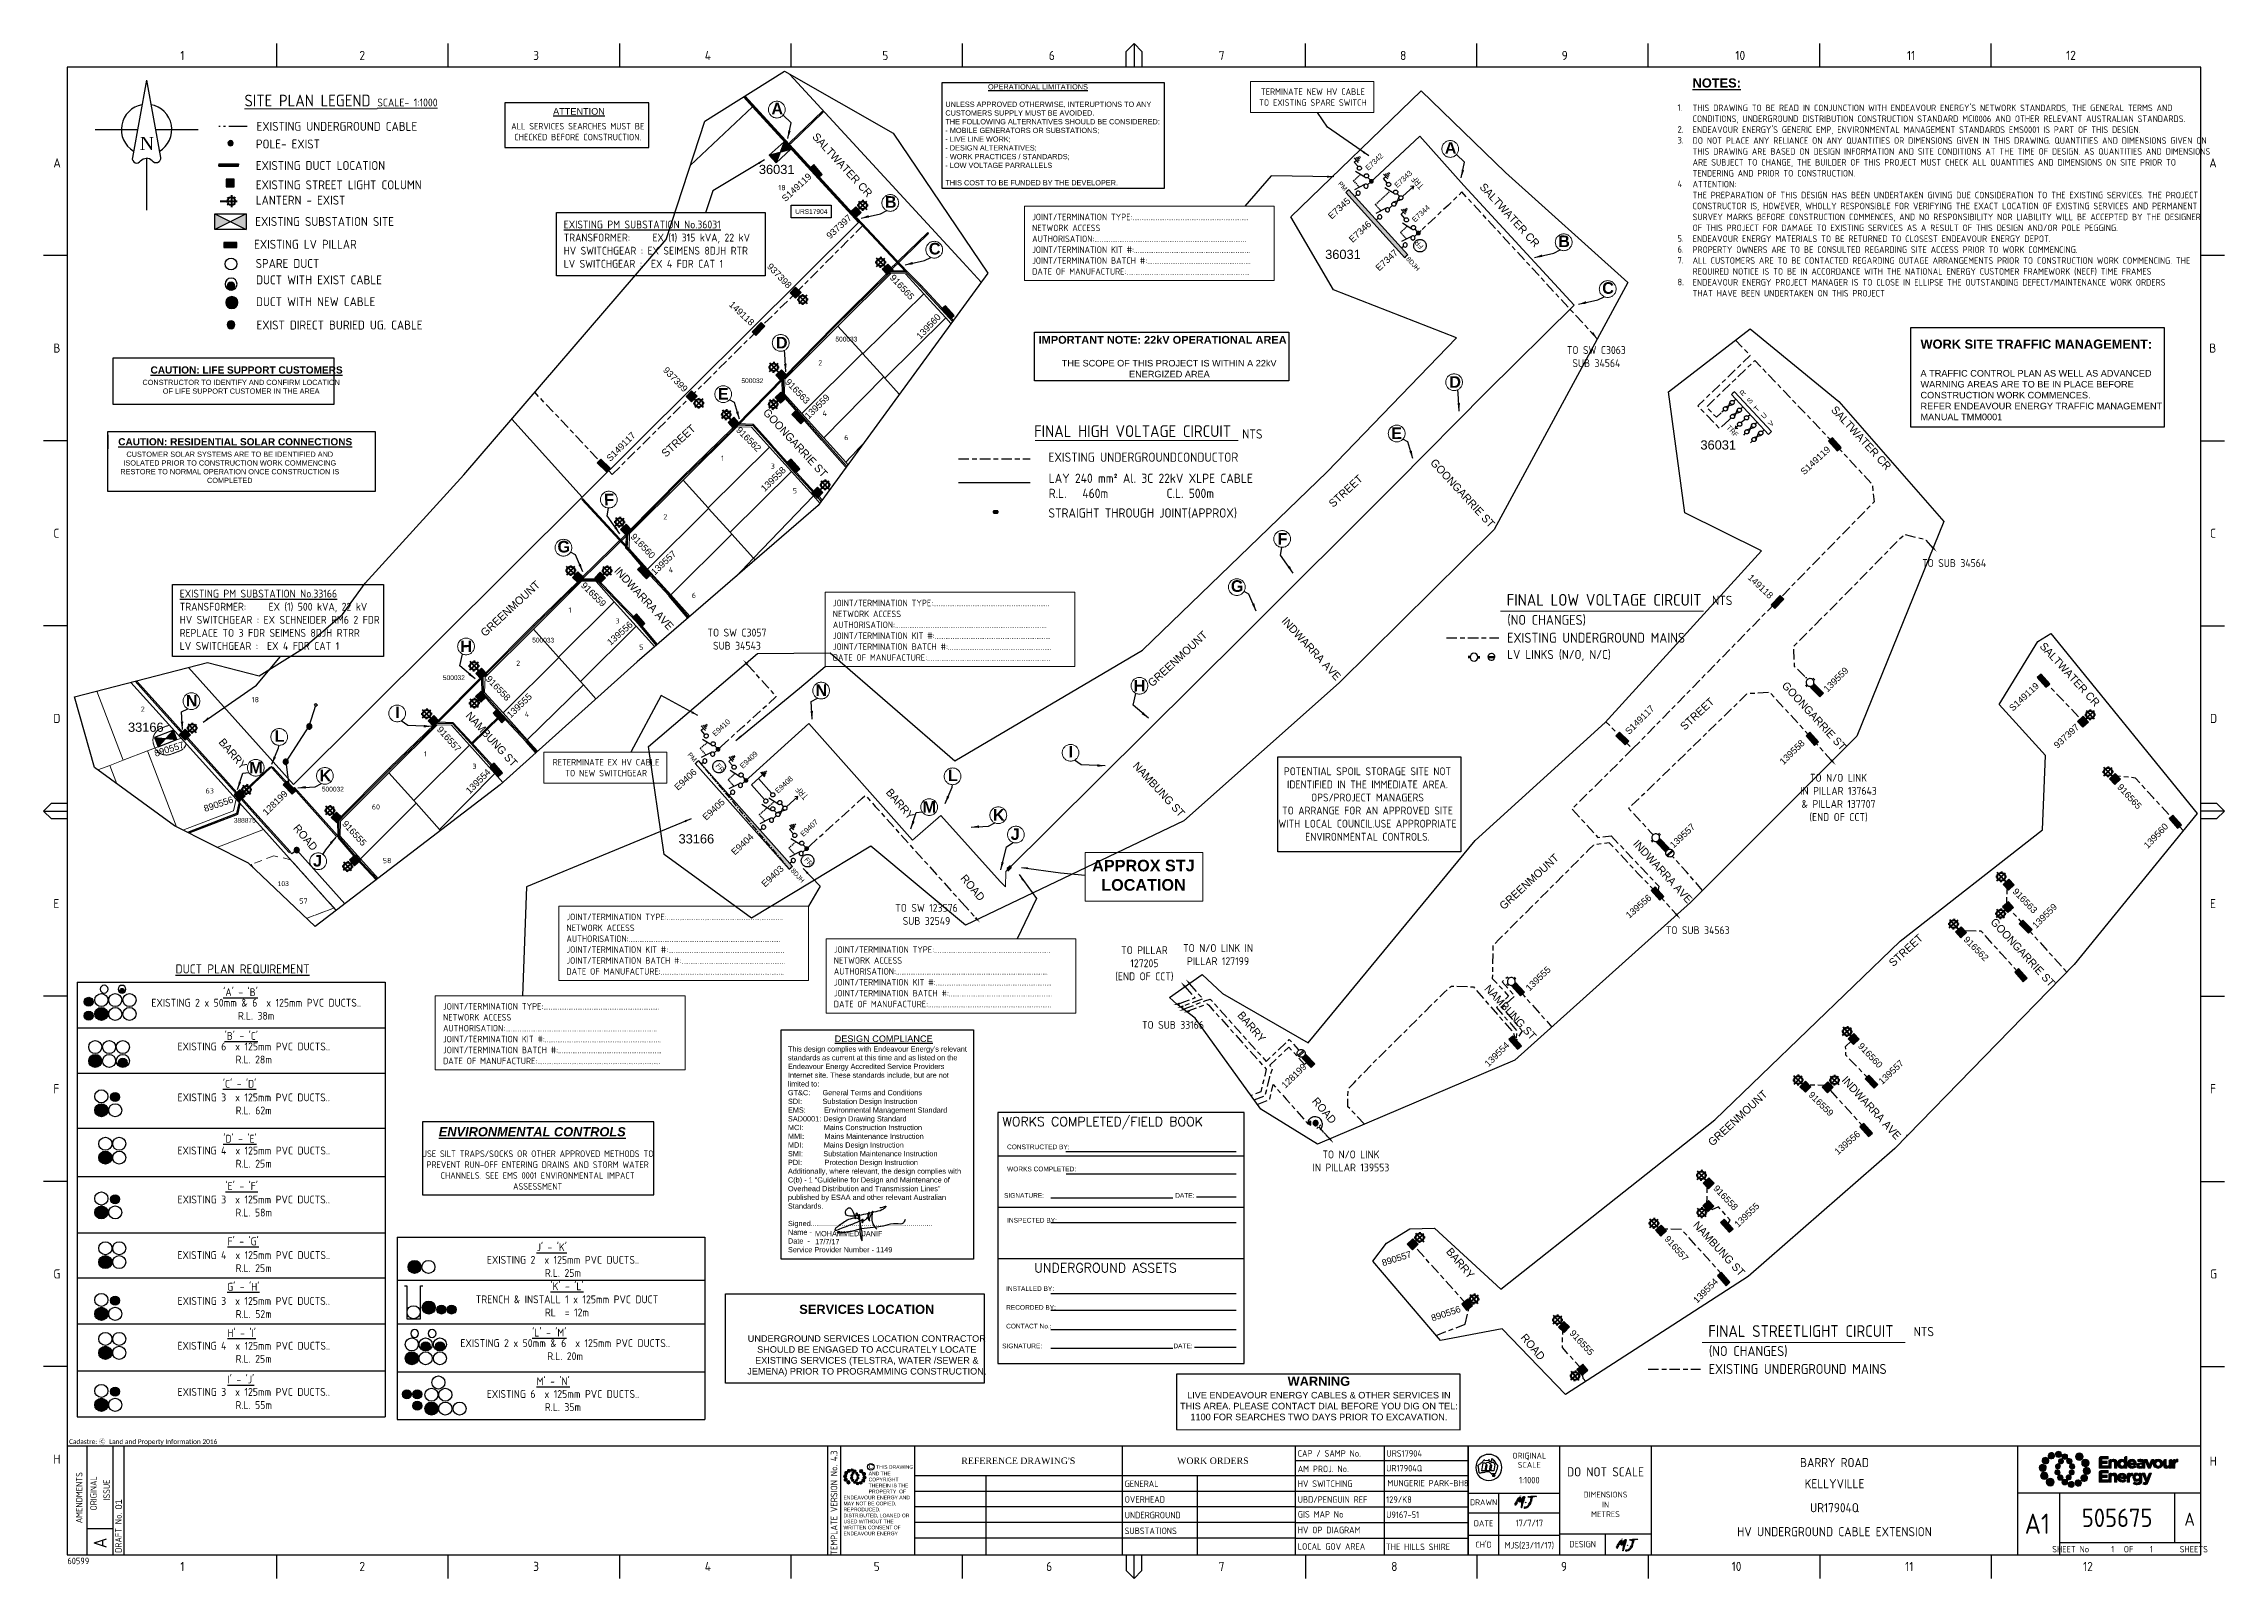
# Paper-space layout 'DESIGN' of a CAD drawing. Header units: metres, sheet in millimetres. Extents: x -21 to 813, y -3 to 583.
# The model-space entities are those that its viewports show. They can reach past a viewport. Long polylines and large blocks are cut down to what shows.
import ezdxf
from ezdxf.enums import TextEntityAlignment as Align

# ---------------------------------------------------------------- set-up
doc = ezdxf.new("R2010")
doc.units = ezdxf.units.M
for name, pattern in [('A', [0]), ('Cable Exist OH', [1, 1, 0]), ('Cable Exist UG', [8.2, 4, -1.2, 1.8, -1.2]), ('CENTERX2', [4, 2.5, -0.5, 0.5, -0.5]), ('Dash', [5, 3, -2]), ('DASHED', [0.75, 0.5, -0.25]), ('HIDDEN', [0.375, 0.25, -0.125]), ('HIDDEN2', [0.1875, 0.125, -0.0625]), ('IECLPROMCNT', [14.8, 10, -1.8, 1.2, -1.8])]:
    doc.linetypes.add(name, pattern=pattern)
doc.layers.get('0').update_dxf_attribs({"color": 6})
for name, color, linetype in [('_User_LV_Exist', 7, 'Continuous'), ('_User_SL_Exist', 7, 'Continuous'), ('Duct_SP_EXT', 7, 'Continuous'), ('Equip_HV_EXT', 7, 'Continuous'), ('Equip_HV_NEW', 2, 'Continuous'), ('Equip_LV_EXT', 7, 'Continuous'), ('Equip_SP_SL_EXT', 7, 'Continuous'), ('Mains_HV_EXT', 7, 'Continuous'), ('Mains_HV_NEW_V17', 2, 'Continuous'), ('Mains_LV_EXT', 7, 'Continuous'), ('Mains_LV_NEW_Hardwired', 2, 'Continuous'), ('Notes', 7, 'Continuous'), ('Notes_HV_MISC', 7, 'Continuous'), ('Notes_LV_MISC', 7, 'Continuous'), ('Notes_SP_EXT', 7, 'Continuous'), ('Notes_SP_MISC', 7, 'Continuous'), ('OH_Details_SP_MISC', 7, 'Continuous'), ('Services_SP_EXT', 7, 'Continuous'), ('Sub_LV_EXT', 7, 'Continuous'), ('Sub_SP_EXT', 7, 'Continuous'), ('SupportsOH_SP_TR_HV_LV_SL_EXT', 7, 'Continuous'), ('SupportsUG_SP_EXT', 7, 'Continuous'), ('SupportsUG_SP_LV_EXT', 7, 'Continuous'), ('SupportsUG_SP_LV_SL_EXT', 7, 'Continuous'), ('SupportsUG_SP_SL_EXT', 7, 'Continuous'), ('Trench_SP_EXT', 7, 'Continuous'), ('UG_Details_SP_MISC', 7, 'Continuous')]:
    doc.layers.add(name, color=color, linetype=linetype)
for name, color, linetype, lineweight in [('Cadastre Developer_SP_EXT', 9, 'Continuous', 5), ('Cadastre Land Parcels_SP_EXT', 9, 'Continuous', 5), ('Cadastre Other Property_SP_EXT', 9, 'HIDDEN', 5), ('Cadastre Roads_SP_EXT', 9, 'Continuous', 5)]:
    doc.layers.add(name, color=color, linetype=linetype, lineweight=lineweight)
doc.layers.add('Viewports', color=6, linetype='Continuous', plot=False)
doc.styles.add('ARIAL', font='arial.ttf', dxfattribs={"height": 2})
doc.styles.add('COLUMN_LABEL', font='arial.ttf')
doc.styles.add('Elec', font='romand__.ttf')
doc.styles.add('iecARIAL', font='arial.ttf', dxfattribs={"height": 2})
doc.styles.add('iecISOCP', font='isocp.shx')
doc.styles.add('iecNAME', font='times.ttf')
doc.styles.add('IECSYMBOL1', font='isocp.shx')
doc.styles.add('iecTimesNewRoman', font='times.ttf')
doc.styles.add('IESYMBOL1', font='isocp.shx')
doc.styles.add('ISOCP', font='isocp.shx', dxfattribs={"height": 1.75})
doc.styles.add('ITALICT', font='ITALICT')
doc.styles.add('POLE_LABEL', font='arial.ttf')
doc.styles.add('RoadName', font='arial.ttf', dxfattribs={"height": 2.5})
doc.styles.get("Standard").update_dxf_attribs({"font": 'arial.ttf'})
doc.styles.add('SWG_LABEL', font='arial.ttf')
doc.styles.add('SWITCH_LABEL', font='arial.ttf', dxfattribs={"height": 2.5})
doc.linetypes.add('Cable New UG', pattern='A,7,-0.25,["x",Standard,S=2,R=0,X=0.2,Y=-0.8],-2.1', length=9.35)
doc.dimstyles.new('GISCAD Dim Style', dxfattribs={"dimtxt": 2.5, "dimasz": 3, "dimexe": 1.25, "dimexo": 0.625, "dimtad": 1, "dimtoh": 1, "dimdec": 1, "dimtxsty": 'ARIAL', "dimcen": 2.5, "dimadec": 0, "dimazin": 0, "dimtfac": 1, "dimtdec": 1, "dimtmove": 0, "dimatfit": 3, "dimfxl": 1.25, "dimarcsym": 0})
doc.dimstyles.new('ISO-25', dxfattribs={"dimtxt": 2.5, "dimasz": 2.5, "dimexe": 1.25, "dimexo": 0.625, "dimtad": 1, "dimtxsty": 'Standard', "dimcen": 2.5, "dimadec": 0, "dimazin": 0, "dimtfac": 1, "dimtmove": 0, "dimatfit": 3, "dimfxl": 1, "dimarcsym": 0})

psp = doc.layouts.new('DESIGN')

# ---------------------------------------------------------------- texts
at = {"layer": 'Notes', "style": 'iecISOCP'}
for s, p in [('EXISTING SUBSTATION SITE', (60.32, 513.72)), ('EXISTING LV PILLAR', (59.89, 505.01))]:
    psp.add_text(s, height=3.42, dxfattribs=at).set_placement(p)
at = {"layer": 'Notes', "color": 1, "lineweight": 0, "style": 'IECSYMBOL1'}
for s, p in [('FINAL HIGH VOLTAGE CIRCUIT', (357.95, 433.08)), ('FINAL LOW VOLTAGE CIRCUIT', (538.54, 368.61)), ('FINAL STREETLIGHT CIRCUIT', (615.57, 89.22))]:
    psp.add_text(s, height=4.5, dxfattribs=at).set_placement(p)
at = {"layer": 'Notes', "color": 7, "linetype": 'Continuous', "style": 'iecISOCP'}
for s, height, p in [('NTS', 3.544, (437.47, 432.48)), ('EXISTING UNDERGROUNDCONDUCTOR', 3.5438, (363.43, 423.6)), ('LAY 240 mm² Al. 3C 22kV XLPE CABLE ', 3.5438, (363.54, 415.54)), ('R.L.   460m           C.L. 500m ', 3.5438, (363.54, 409.78)), ('STRAIGHT THROUGH JOINT(APPROX)', 3.5438, (363.43, 402.29)), ('NTS', 3.544, (617.03, 368.88)), ('NTS', 3.544, (694.06, 89.5))]:
    psp.add_text(s, height=height, dxfattribs=at).set_placement(p)
at = {"layer": 'Notes'}
for s, insert, char_height, width, attachment_point, style in [("{\\fArial|b1|i0|c0|p34;\\H1.4x;\\LNOTES:}\\P\\PTHIS DRAWING TO BE READ IN CONJUNCTION WITH ENDEAVOUR ENERGY'S NETWORK STANDARDS, THE GENERAL TERMS AND CONDITIONS, UNDERGROUND DISTRIBUTION CONSTRUCTION STANDARD MCI0006 AND OTHER RELEVANT AUSTRALIAN STANDARDS.\\PENDEAVOUR ENERGY'S GENERIC EMP, ENVIRONMENTAL MANAGEMENT STANDARDS EMS0001 IS PART OF THIS DESIGN.\\PDO NOT PLACE ANY RELIANCE ON ANY QUANTITIES OR DIMENSIONS GIVEN IN THIS DRAWING. QUANTITIES AND DIMENSIONS GIVEN ON THIS DRAWING ARE BASED ON DESIGN INFORMATION AND SITE CONDITIONS AT THE TIME OF DESIGN. AS QUANTITIES AND DIMENSIONS ARE SUBJECT TO CHANGE, THE BUILDER OF THIS PROJECT MUST CHECK ALL QUANTITIES AND DIMENSIONS ON SITE PRIOR TO TENDERING AND PRIOR TO CONSTRUCTION.\\PATTENTION:\\PTHE PREPARATION OF THIS DESIGN HAS BEEN UNDERTAKEN GIVING DUE CONSIDERATION TO THE EXISTING SERVICES. THE PROJECT CONSTRUCTOR IS, HOWEVER, WHOLLY RESPONSIBLE FOR VERIFYING THE EXACT LOCATION OF EXISTING SERVICES AND PERMANENT SURVEY MARKS BEFORE CONSTRUCTION COMMENCES, AND NO RESPONSIBILITY NOR LIABILITY WILL BE ACCEPTED BY THE DESIGNER OF THIS PROJECT FOR DAMAGE TO EXISTING SERVICES AS A RESULT OF THIS DESIGN AND/OR POLE PEGGING.\\PENDEAVOUR ENERGY MATERIALS TO BE RETURNED TO CLOSEST ENDEAVOUR ENERGY DEPOT.\\PPROPERTY OWNERS ARE TO BE CONSULTED REGARDING SITE ACCESS PRIOR TO WORK COMMENCING. \\PALL CUSTOMERS ARE TO BE CONTACTED REGARDING OUTAGE ARRANGEMENTS PRIOR TO CONSTRUCTION WORK COMMENCING. THE REQUIRED NOTICE IS TO BE IN ACCORDANCE WITH THE NATIONAL ENERGY CUSTOMER FRAMEWORK (NECF) TIME FRAMES\\PENDEAVOUR ENERGY PROJECT MANAGER IS TO CLOSE IN ELLIPSE THE OUTSTANDING DEFECT/MAINTENANCE WORK ORDERS\\PTHAT HAVE BEEN UNDERTAKEN ON THIS PROJECT", (609.58, 570.11), 2.5, 192.0605, 1, 'iecISOCP'), ('1.\\P\\P2.\\P3.\\P\\P\\P\\P4\\P\\P\\P\\P\\P5.\\P6.\\P7.\\P\\P8.', (603.84, 560.22), 2.5, 9.3694, 1, 'iecISOCP'), ('{\\C7;EXISTING UNDERGROUND CABLE}', (60.83, 551.77), 3.42, 89.6602, 4, 'iecISOCP'), ('POLE- EXIST', (60.59, 545.04), 3.42, 85.3834, 4, 'iecISOCP'), ('EXISTING DUCT LOCATION', (60.55, 536.82), 3.42, 89.6602, 4, 'iecISOCP'), ('LANTERN - EXIST', (60.54, 523.58), 3.42, 89.6602, 4, 'iecISOCP'), ('{\\C7;EXISTING STREET LIGHT COLUMN}', (60.55, 529.44), 3.42, 89.6602, 4, 'iecISOCP'), ('{\\L\\C2;EXISTING PM SUBSTATION No.36031\\P}TRANSFORMER:     EX (1) 315 kVA, 22 kV\\PHV SWITCHGEAR : EX SEIMENS 8DJH RTR\\PLV SWITCHGEAR :  EX 4 FDR CAT 1', (178.19, 515.78), 3, 117.1096, 1, 'iecISOCP'), ('{\\C7;SPARE DUCT}', (60.49, 499.39), 3.42, 89.6602, 4, 'iecISOCP'), ('{\\C7;DUCT WITH EXIST CABLE}', (60.65, 493.12), 3.42, 89.6602, 4, 'iecISOCP'), ('{\\C7;DUCT WITH NEW CABLE}', (60.63, 484.79), 3.42, 89.6602, 4, 'iecISOCP'), ('{\\C7; EXIST DIRECT BURIED UG. CABLE}', (58.85, 475.86), 3.42, 89.6602, 4, 'iecISOCP'), ('{\\fArial|b1|i0|c0|p34;\\H1.2x;IMPORTANT NOTE: 22kV OPERATIONAL AREA}\\P\\P\\pi8.8376;THE SCOPE OF THIS PROJECT IS WITHIN A 22kV \\P\\pi34.533;ENERGIZED AREA', (359.69, 471.71), 2.5, 99.65, 1, 'RoadName'), ('\\P\\P{\\C0;TO SW C3063\\PSUB 34564}', (572.81, 477.81), 3, 123.2787, 2, 'iecISOCP'), ('{\\fArial|b1|i0|c0|p34;\\H1.4x;WORK SITE TRAFFIC MANAGEMENT:\\P\\P}A TRAFFIC CONTROL PLAN AS WELL AS ADVANCED WARNING AREAS ARE TO BE IN PLACE BEFORE CONSTRUCTION WORK COMMENCES. \\PREFER ENDEAVOUR ENERGY TRAFFIC MANAGEMENT MANUAL TMM0001', (696.68, 470.34), 2.5, 92.1961, 1, 'RoadName'), ('CONSTRUCTOR TO IDENTIFY AND CONFIRM LOCATION \\POF LIFE SUPPORT CUSTOMER IN THE AREA', (54.93, 454.96), 2, 88.1491, 2, 'ARIAL'), ('CUSTOMER SOLAR SYSTEMS ARE TO BE IDENTIFIED AND ISOLATED PRIOR TO CONSTRUCTION WORK COMMENCING\\PRESTORE TO NORMAL OPERATION ONCE CONSTRUCTION IS COMPLETED', (50.59, 427.51), 2, 88.1491, 2, 'ARIAL'), ('\\P\\P{\\C0;TO SUB 34564}', (709.53, 396.42), 3, 123.2787, 2, 'iecISOCP'), ('{\\L\\C2;EXISTING PM SUBSTATION No.33166\\P}TRANSFORMER:     EX (1) 500 kVA, 22 kV\\PHV SWITCHGEAR : EX SCHNEIDER RM6 2 FDR \\PREPLACE TO 3 FDR SEIMENS 8DJH RTRR\\PLV SWITCHGEAR :  EX 4 FDR CAT 1', (31.47, 374.74), 3, 117.1096, 1, 'iecISOCP'), ('\\P\\P{\\C0;TO SW C3057\\PSUB 34543}', (244.4, 369.84), 3, 123.2787, 2, 'iecISOCP'), ('{\\C7;(NO CHANGES)}', (538.79, 363.03), 3.8, 71.9507, 4, 'IECSYMBOL1'), ('{\\C7;EXISTING UNDERGROUND MAINS}', (538.68, 356.37), 3.8, 71.9507, 4, 'IECSYMBOL1'), ('LV LINKS (N/O, N/C)', (538.78, 349.58), 3.42, 85.3834, 4, 'iecISOCP'), ('\\P\\P{\\C0;TO N/O LINK \\PIN PILLAR 137643 \\P& PILLAR 137707\\P(END OF CCT)}', (665.35, 314.38), 3, 123.2787, 2, 'iecISOCP'), ('\\P\\P{\\C0;TO SW 123576\\PSUB 32549}', (316.83, 264.67), 3, 123.2787, 2, 'iecISOCP'), ('\\P\\P{\\C0;TO SUB 34563}', (611.55, 256.14), 3, 123.2787, 2, 'iecISOCP'), ('\\P\\P{\\C0;TO PILLAR \\P127205\\P(END OF CCT)}', (400.1, 248.51), 3, 123.2787, 2, 'iecISOCP'), ('\\P\\P{\\C0;TO N/O LINK IN \\PPILLAR 127199}', (428.24, 249.32), 3, 123.2787, 2, 'iecISOCP'), ('EXISTING 2 x 50mm & 6  x 125mm PVC DUCTS..\\PR.L. 38m ', (60.69, 214.43), 3, 109.2683, 5, 'iecISOCP'), ("{\\L'A' - 'B'}", (48.09, 220.95), 3, 83, 4, 'iecISOCP'), ('\\P\\P{\\C0;TO SUB 33166}', (411.03, 219.96), 3, 123.2787, 2, 'iecISOCP'), ('EXISTING 6  x 125mm PVC DUCTS..\\PR.L. 28m ', (59.75, 197.71), 3, 109.2683, 5, 'iecISOCP'), ("{\\L'B' - 'C'}", (48.63, 204.22), 3, 83, 4, 'iecISOCP'), ('{\\C1;                       \\H1.25x;\\LDESIGN COMPLIANCE\\P}This design complies with Endeavour Energy\'s relevant standards as current at this time and as listed on the Endeavour Energy Accredited Service Providers Internet site. These standards include, but are not limited to:\\PGT&C:      General Terms and Conditions               \\PSDI:          Substation Design Instruction\\PEMS:         Environmental Management Standard    \\PSAD0001: Design Drawing Standard\\PMCI:          Mains Construction Instruction              \\PMMI:          Mains Maintenance Instruction\\PMDI:          Mains Design Instruction                       \\PSMI:          Substation Maintenance Instruction\\PPDI:           Protection Design Instruction\\PAdditionally, where relevant, the design complies with C(b) - 1 "Guideline for Design and Maintenance of Overhead Distribution and Transmission Lines" published by ESAA and other relevant Australian Standards. \\P\\PSigned............................................................     \\PName -      \\PDate  - \\PService Provider Number - 1149      ', (263.89, 204.42), 2, 69.5227, 1, 'iecARIAL'), ("{\\L'C' - 'D'}", (47.96, 185.95), 3, 83, 4, 'iecISOCP'), ('EXISTING 3  x 125mm PVC DUCTS..\\PR.L. 62m ', (59.75, 178.26), 3, 109.2683, 5, 'iecISOCP'), ("{\\L'D' - 'E'}", (48.12, 164.96), 3, 83, 4, 'iecISOCP'), ('EXISTING 4  x 125mm PVC DUCTS..\\PR.L. 25m ', (59.75, 157.93), 3, 109.2683, 5, 'iecISOCP'), ('USE SILT TRAPS/SOCKS OR OTHER APPROVED METHODS TO PREVENT RUN-OFF ENTERING DRAINS AND STORM WATER CHANNELS. SEE EMS 0001 ENVIRONMENTAL IMPACT ASSESSMENT', (168.23, 152.99), 2.5, 86.0237, 5, 'iecISOCP'), ('\\P\\P{\\C0;TO N/O LINK \\PIN PILLAR 139553}', (479.03, 170.47), 3, 123.2787, 2, 'iecISOCP'), ('EXISTING 3  x 125mm PVC DUCTS..\\PR.L. 58m ', (59.75, 139.24), 3, 109.2683, 5, 'iecISOCP'), ("{\\L'E' - 'F'}", (48.97, 146.82), 3, 83, 4, 'iecISOCP'), ("{\\LF' - 'G'}", (49.75, 125.75), 3, 83, 4, 'iecISOCP'), ("{\\LJ' - 'K'}", (167.86, 123.5), 3, 83, 4, 'iecISOCP'), ('EXISTING 4  x 125mm PVC DUCTS..\\PR.L. 25m ', (59.75, 118.01), 3, 109.2683, 5, 'iecISOCP'), ('EXISTING 2  x 125mm PVC DUCTS..\\PR.L. 25m ', (177.92, 116.17), 3, 109.2683, 5, 'iecISOCP'), ("{\\LG' - 'H'}", (49.6, 108.4), 3, 83, 4, 'iecISOCP'), ("{\\L'K' - 'L'\\P}TRENCH & INSTALL 1 x 125mm PVC DUCT\\PRL  = 12m", (179.45, 103.59), 3, 109.2683, 5, 'iecISOCP'), ('EXISTING 3  x 125mm PVC DUCTS..\\PR.L. 52m ', (59.75, 100.47), 3, 109.2683, 5, 'iecISOCP'), ('{\\fArial|b1|i0|c0|p34;\\H1.4x;SERVICES LOCATION\\P\\P}UNDERGROUND SERVICES LOCATION CONTRACTOR SHOULD BE ENGAGED TO ACCURATELY LOCATE EXISTING SERVICES (TELSTRA, WATER /SEWER & JEMENA) PRIOR TO PROGRAMMING CONSTRUCTION.', (294.02, 101.53), 2.5, 100.0188, 2, 'ARIAL'), ("{\\LH' - 'I'}", (49.7, 90.69), 3, 83, 4, 'iecISOCP'), ("{\\L'L' - 'M'}", (166.16, 90.89), 3, 83, 4, 'iecISOCP'), ('EXISTING 4  x 125mm PVC DUCTS..\\PR.L. 25m ', (59.75, 83.35), 3, 109.2683, 5, 'iecISOCP'), ('EXISTING 2 x 50mm & 6  x 125mm PVC DUCTS..\\PR.L. 20m ', (178.76, 84.37), 3, 109.2683, 5, 'iecISOCP'), ('{\\C7;(NO CHANGES)}', (615.82, 83.64), 3.8, 71.9507, 4, 'IECSYMBOL1'), ("{\\LI' - 'J'}", (49.7, 72.95), 3, 83, 4, 'iecISOCP'), ('{\\C7;EXISTING UNDERGROUND MAINS}', (615.72, 76.98), 3.8, 71.9507, 4, 'IECSYMBOL1'), ('EXISTING 3  x 125mm PVC DUCTS..\\PR.L. 55m ', (59.75, 65.71), 3, 109.2683, 5, 'iecISOCP'), ('EXISTING 6  x 125mm PVC DUCTS..\\PR.L. 35m ', (177.92, 64.92), 3, 109.2683, 5, 'iecISOCP'), ("{\\LM' - 'N'}", (167.86, 72.26), 3, 83, 4, 'iecISOCP')]:
    psp.add_mtext(s, dxfattribs=dict(at, insert=insert, char_height=char_height, width=width, attachment_point=attachment_point, style=style))
at = {"layer": 'Notes', "color": 1, "lineweight": 0, "insert": (93.11, 561.64), "char_height": 4.5, "attachment_point": 5, "style": 'IECSYMBOL1'}
psp.add_mtext('{\\LSITE PLAN LEGEND \\H0.66667x;SCALE- 1:1000}', dxfattribs=at)
at = {"layer": 'Notes', "lineweight": 0, "char_height": 2.5, "style": 'iecISOCP'}
for s, insert, width, attachment_point in [('TERMINATE NEW HV CABLE \\PTO EXISTING SPARE SWITCH ', (464.51, 566.3), 84.1373, 2), ('JOINT/TERMINATION TYPE:.................................................................\\PNETWORK ACCESS \\PAUTHORISATION:.....................................................................................\\PJOINT/TERMINATION KIT #:.................................................................\\PJOINT/TERMINATION BATCH #:..........................................................\\PDATE OF MANUFACTURE:.....................................................................', (357.21, 518.41), 95.574, 1), ('JOINT/TERMINATION TYPE:.................................................................\\PNETWORK ACCESS \\PAUTHORISATION:.....................................................................................\\PJOINT/TERMINATION KIT #:.................................................................\\PJOINT/TERMINATION BATCH #:..........................................................\\PDATE OF MANUFACTURE:.....................................................................', (281.04, 370.92), 95.574, 1), ('RETERMINATE EX HV CABLE \\PTO NEW SWITCHGEAR', (194.39, 310.07), 84.1373, 2), ('JOINT/TERMINATION TYPE:.................................................................\\PNETWORK ACCESS \\PAUTHORISATION:.....................................................................................\\PJOINT/TERMINATION KIT #:.................................................................\\PJOINT/TERMINATION BATCH #:..........................................................\\PDATE OF MANUFACTURE:.....................................................................', (179.24, 250.97), 95.574, 1), ('JOINT/TERMINATION TYPE:.................................................................\\PNETWORK ACCESS \\PAUTHORISATION:.....................................................................................\\PJOINT/TERMINATION KIT #:.................................................................\\PJOINT/TERMINATION BATCH #:..........................................................\\PDATE OF MANUFACTURE:.....................................................................', (281.41, 238.49), 95.574, 1), ('JOINT/TERMINATION TYPE:.................................................................\\PNETWORK ACCESS \\PAUTHORISATION:.....................................................................................\\PJOINT/TERMINATION KIT #:.................................................................\\PJOINT/TERMINATION BATCH #:..........................................................\\PDATE OF MANUFACTURE:.....................................................................', (132.08, 216.78), 95.574, 1)]:
    psp.add_mtext(s, dxfattribs=dict(at, insert=insert, width=width, attachment_point=attachment_point))
at = {"layer": 'Notes', "color": 1}
for s, insert, char_height, width, attachment_point, style in [('POTENTIAL SPOIL STORAGE SITE NOT IDENTIFIED IN THE IMMEDIATE AREA.\\POPS/PROJECT MANAGERS\\PTO ARRANGE FOR AN APPROVED SITE WITH LOCAL COUNCIL.USE APPROPRIATE ENVIRONMENTAL CONTROLS.', (485.35, 292.84), 3, 70.0728, 5, 'iecISOCP'), ('{\\fArial|b1|i1|c0|p34;\\LENVIRONMENTAL CONTROLS}', (166.17, 169.38), 3.5, 86.6025, 2, 'ARIAL')]:
    psp.add_mtext(s, dxfattribs=dict(at, insert=insert, char_height=char_height, width=width, attachment_point=attachment_point, style=style))
at = {"layer": 'Notes', "color": 2, "insert": (55.47, 229.85), "char_height": 3.5, "attachment_point": 5, "style": 'iecISOCP'}
psp.add_mtext('{\\LDUCT PLAN REQUIREMENT }', dxfattribs=at)
at = {"layer": 'Notes', "lineweight": 0, "style": 'iecARIAL'}
for tag, p in [('MOHAMMED', (274.21, 127.71)), ('17/7/17', (274.28, 124.62)), ('JANIF', (292.23, 127.71))]:
    psp.add_attdef(tag, p, '', height=2, dxfattribs=at)
at = {"layer": 'Notes_SP_EXT', "color": 2, "lineweight": 0, "insert": (399.73, 271.54), "char_height": 4.424, "width": 64.4028, "attachment_point": 2, "rotation": 0.10038, "style": 'iecISOCP'}
psp.add_mtext('{\\fArial|b1|i0|c0|p34;APPROX STJ LOCATION}', dxfattribs=at)

msp = doc.modelspace()

# ---------------------------------------------------------------- texts
at = {"layer": 'Cadastre Developer_SP_EXT'}
for s, p in [('103', (309651.04, 6271192.58)), ('104', (309638.55, 6271187.8)), ('105', (309626.25, 6271183.1))]:
    msp.add_text(s, height=1.8, dxfattribs=at).set_placement(p)
at = {"layer": 'Cadastre Land Parcels_SP_EXT', "style": 'ISOCP'}
for s, p in [('18', (309842.31, 6271458.42)), ('22', (309613.81, 6271408.26)), ('64', (309697.87, 6271412.81)), ('2', (309857.57, 6271391.52)), ('4', (309859.15, 6271372.18)), ('6', (309867.49, 6271362.95)), ('1', (309820.42, 6271355.01)), ('3', (309839.4, 6271351.96)), ('8', (309875.8, 6271353.77)), ('5', (309847.83, 6271342.62)), ('10', (309884.95, 6271343.65)), ('7', (309856.21, 6271333.32)), ('2', (309798.37, 6271332.64)), ('4', (309800.43, 6271312.42)), ('6', (309809.23, 6271302.66)), ('1', (309762.11, 6271297.01)), ('3', (309780.07, 6271292.91)), ('8', (309817.78, 6271293.17)), ('2', (309742.12, 6271276.7)), ('5', (309789.14, 6271282.82)), ('7', (309799.05, 6271271.81)), ('2', (309598.68, 6271259.16)), ('18', (309641.03, 6271262.78)), ('4', (309745.41, 6271257.25)), ('1', (309706.89, 6271242.09)), ('6', (309754.81, 6271246.78)), ('3', (309725.42, 6271237.31)), ('8', (309764.65, 6271235.87)), ('63', (309623.42, 6271227.95)), ('5', (309735.18, 6271226.49)), ('60', (309686.96, 6271221.82)), ('5', (309590.32, 6271210.6)), ('58', (309691.16, 6271201.3)), ('57', (309659.24, 6271185.85)), ('56', (309700.83, 6271190.56))]:
    msp.add_text(s, height=2, dxfattribs=at).set_placement(p)
at = {"layer": 'Cadastre Roads_SP_EXT'}
for s, rotation, p in [('GOONGARRIE ST', 315.96893, (309903.62, 6271301.83)), ('INDWARRA AVE', 316.05492, (309845.98, 6271240.81)), ('NAMBUNG ST', 316.0524, (309792.67, 6271183.76))]:
    msp.add_text(s, height=1.8, rotation=rotation, dxfattribs=at).set_placement(p)
at = {"layer": 'Duct_SP_EXT'}
for s, p in [('500033', (309864.11, 6271400.64)), ('500032', (309828.19, 6271384.76)), ('388876', (309614.51, 6271290.57)), ('D', (309615.89, 6271289.19)), ('T84', (309616.98, 6271286.19)), ('T84', (309618.44, 6271286.2)), ('500033', (309748.25, 6271285.63)), ('V17', (309574.79, 6271277.03)), ('T84', (309574.77, 6271278.72)), ('388875', (309577.68, 6271281.44)), ('B', (309578.41, 6271280.44)), ('D', (309579.11, 6271280.44)), ('500032', (309714.13, 6271271.29)), ('500032', (309667.88, 6271228.71)), ('388875', (309634.21, 6271216.8)), ('500033', (309702.02, 6271192.99)), ('D', (309703.48, 6271191.85)), ('T84', (309703.75, 6271188.93)), ('T84', (309705.46, 6271188.93)), ('T84', (309689.64, 6271175.8)), ('403332', (309691.25, 6271178.83)), ('D', (309692.78, 6271177.63)), ('T84', (309694.88, 6271175.94))]:
    msp.add_text(s, height=1.8, dxfattribs=at).set_placement(p)
at = {"layer": 'Equip_LV_EXT', "char_height": 2, "width": 1.1319, "attachment_point": 1, "rotation": 43.02288, "style": 'iecARIAL'}
for s, insert in [('R', (309820.1, 6271485.38)), ('S', (309822.86, 6271482.44)), ('T', (309825.53, 6271479.45)), ('U', (309828.2, 6271476.7)), ('V', (309830.96, 6271473.76))]:
    msp.add_mtext(s, dxfattribs=dict(at, insert=insert))
at = {"layer": 'Mains_LV_EXT'}
for rotation, p in [(311.98989, (309813.27, 6271267.05)), (311.98981, (309769.1, 6271220.45))]:
    msp.add_text('T84', height=1.8, rotation=rotation, dxfattribs=at).set_placement(p)
at = {"layer": 'Notes', "char_height": 3, "attachment_point": 5, "style": 'ITALICT'}
for s, insert, rotation in [('{\\fStylus BT|b0|i0|c0|p34;SALTWATER CR }', (309866.79, 6271468.09), 312.64307), ('{\\fStylus BT|b0|i0|c0|p34;STREET }', (309804.14, 6271362.67), 42.64307), ('{\\fStylus BT|b0|i0|c0|p34;GOONGARRIE ST }', (309848.8, 6271361.84), 312.64307), ('{\\fStylus BT|b0|i0|c0|p34;INDWARRA AVE }', (309790.98, 6271302.46), 312.64307), ('{\\fStylus BT|b0|i0|c0|p34;GREENMOUNT }', (309739.87, 6271298.56), 42.64307), ('{\\fStylus BT|b0|i0|c0|p34;NAMBUNG ST }', (309732.75, 6271248.65), 312.64307), ('{\\fStylus BT|b0|i0|c0|p34;BARRY }', (309633.84, 6271243.13), 310.43954), ('{\\fStylus BT|b0|i0|c0|p34;ROAD }', (309661.59, 6271211.12), 310.43954)]:
    msp.add_mtext(s, dxfattribs=dict(at, insert=insert, rotation=rotation))
at = {"layer": 'Notes_HV_MISC', "color": 2, "lineweight": 0, "char_height": 4.424, "width": 2.6544, "attachment_point": 2, "rotation": 0.10038, "style": 'iecISOCP'}
for s, insert in [('{\\fArial|b1|i0|c0|p34;A}', (309844.21, 6271495.97)), ('{\\fArial|b1|i0|c0|p34;B}', (309887.56, 6271460.32)), ('{\\fArial|b1|i0|c0|p34;C}', (309904.37, 6271442.47)), ('{\\fArial|b1|i0|c0|p34;D}', (309845.93, 6271406.56)), ('{\\fArial|b1|i0|c0|p34;E}', (309823.57, 6271386.97)), ('{\\fArial|b1|i0|c0|p34;G}', (309762.65, 6271328.59)), ('{\\fArial|b1|i0|c0|p34;N}', (309603.74, 6271288.8)), ('{\\fArial|b1|i0|c0|p34;H}', (309725.34, 6271290.51)), ('{\\fArial|b1|i0|c0|p34;I}', (309699.14, 6271265.29)), ('{\\fArial|b1|i0|c0|p34;L}', (309654.04, 6271256.27)), ('{\\fArial|b1|i0|c0|p34;M}', (309645.03, 6271244.18)), ('{\\fArial|b1|i0|c0|p34;J}', (309677.81, 6271233.82))]:
    msp.add_mtext(s, dxfattribs=dict(at, insert=insert))
at = {"layer": 'Notes_HV_MISC', "color": 2, "linetype": 'Cable New UG', "lineweight": 0, "char_height": 3.5, "attachment_point": 1, "style": 'iecARIAL'}
for s, insert in [('36031', (309796.28, 6271454.85)), ('33166', (309549.19, 6271231.54))]:
    msp.add_mtext_dynamic_manual_height_columns(s, width=34.998, gutter_width=10, heights=[0], dxfattribs=dict(at, insert=insert))
at = {"layer": 'Notes_HV_MISC', "color": 2, "lineweight": 0, "char_height": 4.424, "attachment_point": 2, "rotation": 0.10038, "style": 'iecISOCP'}
for s, insert in [('{\\fArial|b1|i0|c0|p34;F}', (309779.94, 6271346.63)), ('{\\fArial|b1|i0|c0|p34;K}', (309671.57, 6271241.13))]:
    msp.add_mtext(s, dxfattribs=dict(at, insert=insert))
at = {"layer": 'Notes_LV_MISC', "color": 2, "linetype": 'Cable New UG', "lineweight": 0, "insert": (309805.36, 6271467.2), "char_height": 3.5, "attachment_point": 1, "style": 'iecARIAL'}
msp.add_mtext_dynamic_manual_height_columns('36031', width=34.998, gutter_width=10, heights=[0], dxfattribs=at)
at = {"layer": 'Notes_SP_EXT', "color": 2, "lineweight": 0, "char_height": 4.424, "width": 2.6544, "attachment_point": 2, "rotation": 0.10038, "style": 'iecISOCP'}
for s, insert in [('{\\fArial|b1|i0|c0|p34;A}', (309841.87, 6271491.83)), ('{\\fArial|b1|i0|c0|p34;B}', (309885.22, 6271456.17)), ('{\\fArial|b1|i0|c0|p34;C}', (309902.03, 6271438.32)), ('{\\fArial|b1|i0|c0|p34;D}', (309843.59, 6271402.41)), ('{\\fArial|b1|i0|c0|p34;E}', (309821.23, 6271382.83)), ('{\\fArial|b1|i0|c0|p34;G}', (309760.31, 6271324.45)), ('{\\fArial|b1|i0|c0|p34;H}', (309723, 6271286.37)), ('{\\fArial|b1|i0|c0|p34;N}', (309618.1, 6271265.6)), ('{\\fArial|b1|i0|c0|p34;I}', (309696.8, 6271261.14)), ('{\\fArial|b1|i0|c0|p34;L}', (309651.7, 6271252.13)), ('{\\fArial|b1|i0|c0|p34;M}', (309642.69, 6271240.03)), ('{\\fArial|b1|i0|c0|p34;J}', (309666.19, 6271204.45))]:
    msp.add_mtext(s, dxfattribs=dict(at, insert=insert))
at = {"layer": 'Notes_SP_EXT', "color": 2, "lineweight": 0, "char_height": 4.424, "attachment_point": 2, "rotation": 0.10038, "style": 'iecISOCP'}
for s, insert in [('{\\fArial|b1|i0|c0|p34;F}', (309777.6, 6271342.49)), ('{\\fArial|b1|i0|c0|p34;K}', (309669.23, 6271236.99))]:
    msp.add_mtext(s, dxfattribs=dict(at, insert=insert))
at = {"layer": 'Notes_SP_MISC'}
msp.add_text('URS17904', height=1.8, dxfattribs=at).set_placement((309848.76, 6271449.39))

# ---------------------------------------------------------------- blocks, each defined once
blk = doc.blocks.new('NorthPnt 11(NP11)')
for p, q in [((-19.7, 0.02), (-3.49, 0)), ((3.32, 0), (19.7, -0.02)), ((-0.08, -10.94), (-0.08, -30.8))]:
    blk.add_line(p, q)
for points in [[(-0.08, 18.81), (-5.43, -10.68, 0.877048), (-2.29, -11.9, -0.1543), (-0.08, -10.94, 0.090511)], [(-0.08, 18.81), (5.26, -10.68, -0.877048), (2.13, -11.9, 0.1543), (-0.08, -10.94, -0.090511)]]:
    blk.add_lwpolyline(points, format="xyb")
for start, end in [(100.5988, 238.86433), (300.09942, 80.43745)]:
    blk.add_arc((0, 0), 9.64, start, end)
at = {"color": 7, "style": 'iecNAME'}
blk.add_text('N', height=5.02, dxfattribs=at).set_placement((-2.62, -7.82))
blk = doc.blocks.new('A$C30A46249')
at = {"color": 7, "lineweight": -3, "insert": (6.92, 4.97), "char_height": 1.79, "attachment_point": 7, "line_spacing_factor": 1.2}
blk.add_mtext('{\\fCalibri|b0|i0|c0|p34;\\C256;Cadastre: \\fMS Gothic|b0|i0|c128|p49;\\C250;\\c2236962;Ⓒ\\fMS Gothic|b0|i0|c0|p49; \\fCalibri|b0|i0|c0|p34;\\C256;Land and Property Information 2016}', dxfattribs=at)
blk = doc.blocks.new('EE_LOGO_SMALL')
at = {"layer": 'Notes'}
h = blk.add_hatch(color=256, dxfattribs=at)
edge = h.paths.add_edge_path()
edge.add_spline(control_points=[(-8.4, 2), (-9.2, 2), (-9.8, 1.4), (-9.8, 0.7), (-9.9, -0.1), (-9.3, -0.7), (-8.6, -0.8), (-7.8, -0.8), (-7.2, -0.2), (-7.1, 0.5), (-7.1, 1.3), (-7.7, 1.9), (-8.4, 2)], knot_values=[0, 0, 0, 0, 1, 1, 1, 2, 2, 2, 3, 3, 3, 4, 4, 4, 4], degree=3, periodic=0)
h = blk.add_hatch(color=256, dxfattribs=at)
edge = h.paths.add_edge_path()
edge.add_spline(control_points=[(-6.8, 4.5), (-7.4, 4.8), (-8.2, 4.6), (-8.6, 4), (-8.9, 3.4), (-8.7, 2.6), (-8.1, 2.2), (-7.5, 1.9), (-6.7, 2.1), (-6.3, 2.7), (-6, 3.3), (-6.2, 4.1), (-6.8, 4.5)], knot_values=[0, 0, 0, 0, 1, 1, 1, 2, 2, 2, 3, 3, 3, 4, 4, 4, 4], degree=3, periodic=0)
h = blk.add_hatch(color=256, dxfattribs=at)
edge = h.paths.add_edge_path()
edge.add_spline(control_points=[(-4.2, 5.9), (-4.6, 6.5), (-5.3, 6.6), (-5.9, 6.3), (-6.4, 5.9), (-6.6, 5.1), (-6.2, 4.6), (-5.9, 4), (-5.1, 3.8), (-4.6, 4.2), (-4, 4.6), (-3.8, 5.3), (-4.2, 5.9)], knot_values=[0, 0, 0, 0, 1, 1, 1, 2, 2, 2, 3, 3, 3, 4, 4, 4, 4], degree=3, periodic=0)
h = blk.add_hatch(color=256, dxfattribs=at)
edge = h.paths.add_edge_path()
edge.add_spline(control_points=[(-1.3, 5.9), (-1.4, 6.5), (-2, 7), (-2.6, 6.9), (-3.3, 6.9), (-3.7, 6.3), (-3.7, 5.6), (-3.6, 5), (-3, 4.5), (-2.4, 4.6), (-1.7, 4.7), (-1.3, 5.2), (-1.3, 5.9)], knot_values=[0, 0, 0, 0, 1, 1, 1, 2, 2, 2, 3, 3, 3, 4, 4, 4, 4], degree=3, periodic=0)
h = blk.add_hatch(color=256, dxfattribs=at)
edge = h.paths.add_edge_path()
edge.add_spline(control_points=[(-2.5, 2.1), (-3, 2.2), (-3.5, 1.9), (-3.6, 1.3), (-3.7, 0.8), (-3.4, 0.3), (-2.9, 0.2), (-2.4, 0.1), (-1.9, 0.4), (-1.8, 0.9), (-1.7, 1.5), (-2, 2), (-2.5, 2.1)], knot_values=[0, 0, 0, 0, 1, 1, 1, 2, 2, 2, 3, 3, 3, 4, 4, 4, 4], degree=3, periodic=0)
h = blk.add_hatch(color=256, dxfattribs=at)
edge = h.paths.add_edge_path()
edge.add_spline(control_points=[(1, 4.9), (1, 4.3), (0.5, 3.8), (-0.1, 3.8), (-0.7, 3.8), (-1.2, 4.3), (-1.2, 4.9), (-1.2, 5.5), (-0.7, 6), (-0.1, 6), (0.5, 6), (1, 5.5), (1, 4.9)], knot_values=[0, 0, 0, 0, 1, 1, 1, 2, 2, 2, 3, 3, 3, 4, 4, 4, 4], degree=3, periodic=0)
edge = h.paths.add_edge_path()
edge.add_spline(control_points=[(-1.4, 4), (-1.9, 4.1), (-2.4, 3.8), (-2.5, 3.3), (-2.6, 2.7), (-2.3, 2.2), (-1.8, 2.1), (-1.3, 2), (-0.7, 2.3), (-0.6, 2.9), (-0.5, 3.4), (-0.9, 3.9), (-1.4, 4)], knot_values=[0, 0, 0, 0, 1, 1, 1, 2, 2, 2, 3, 3, 3, 4, 4, 4, 4], degree=3, periodic=0)
h = blk.add_hatch(color=256, dxfattribs=at)
edge = h.paths.add_edge_path()
edge.add_spline(control_points=[(2.3, 2.4), (2.8, 2.8), (2.8, 3.4), (2.4, 3.9), (2, 4.3), (1.4, 4.3), (0.9, 3.9), (0.5, 3.6), (0.5, 2.9), (0.9, 2.5), (1.2, 2), (1.9, 2), (2.3, 2.4)], knot_values=[0, 0, 0, 0, 1, 1, 1, 2, 2, 2, 3, 3, 3, 4, 4, 4, 4], degree=3, periodic=0)
edge = h.paths.add_edge_path()
edge.add_spline(control_points=[(1, 4.9), (1, 4.3), (0.5, 3.8), (-0.1, 3.8), (-0.7, 3.8), (-1.2, 4.3), (-1.2, 4.9), (-1.2, 5.5), (-0.7, 6), (-0.1, 6), (0.5, 6), (1, 5.5), (1, 4.9)], knot_values=[0, 0, 0, 0, 1, 1, 1, 2, 2, 2, 3, 3, 3, 4, 4, 4, 4], degree=3, periodic=0)
h = blk.add_hatch(color=256, dxfattribs=at)
edge = h.paths.add_edge_path()
edge.add_spline(control_points=[(1, 4.9), (1, 4.3), (0.5, 3.8), (-0.1, 3.8), (-0.7, 3.8), (-1.2, 4.3), (-1.2, 4.9), (-1.2, 5.5), (-0.7, 6), (-0.1, 6), (0.5, 6), (1, 5.5), (1, 4.9)], knot_values=[0, 0, 0, 0, 1, 1, 1, 2, 2, 2, 3, 3, 3, 4, 4, 4, 4], degree=3, periodic=0)
edge = h.paths.add_edge_path(flags=16)
edge.add_spline(control_points=[(1, 4.9), (1, 4.3), (0.5, 3.8), (-0.1, 3.8), (-0.7, 3.8), (-1.2, 4.3), (-1.2, 4.9), (-1.2, 5.5), (-0.7, 6), (-0.1, 6), (0.5, 6), (1, 5.5), (1, 4.9)], knot_values=[0, 0, 0, 0, 1, 1, 1, 2, 2, 2, 3, 3, 3, 4, 4, 4, 4], degree=3, periodic=0)
h = blk.add_hatch(color=256, dxfattribs=at)
edge = h.paths.add_edge_path()
edge.add_spline(control_points=[(3, 0.2), (3.5, 0.3), (3.8, 0.9), (3.7, 1.4), (3.6, 1.9), (3, 2.3), (2.5, 2.1), (1.9, 2), (1.6, 1.4), (1.8, 0.9), (1.9, 0.4), (2.5, 0.1), (3, 0.2)], knot_values=[0, 0, 0, 0, 1, 1, 1, 2, 2, 2, 3, 3, 3, 4, 4, 4, 4], degree=3, periodic=0)
h = blk.add_hatch(color=256, dxfattribs=at)
edge = h.paths.add_edge_path()
edge.add_spline(control_points=[(7, 4.9), (7, 4), (6.3, 3.4), (5.5, 3.4), (4.6, 3.4), (4, 4), (4, 4.9), (4, 5.7), (4.6, 6.4), (5.5, 6.4), (6.3, 6.4), (7, 5.7), (7, 4.9)], knot_values=[0, 0, 0, 0, 1, 1, 1, 2, 2, 2, 3, 3, 3, 4, 4, 4, 4], degree=3, periodic=0)
h = blk.add_hatch(color=256, dxfattribs=at)
edge = h.paths.add_edge_path()
edge.add_spline(control_points=[(8.4, 1.1), (9.1, 1.5), (9.4, 2.3), (9.1, 3), (8.8, 3.7), (7.9, 4.1), (7.2, 3.8), (6.5, 3.4), (6.2, 2.6), (6.5, 1.9), (6.8, 1.2), (7.7, 0.8), (8.4, 1.1)], knot_values=[0, 0, 0, 0, 1, 1, 1, 2, 2, 2, 3, 3, 3, 4, 4, 4, 4], degree=3, periodic=0)
h = blk.add_hatch(color=256, dxfattribs=at)
edge = h.paths.add_edge_path()
edge.add_spline(control_points=[(8.3, -1.9), (9, -1.9), (9.7, -1.4), (9.7, -0.6), (9.7, 0.1), (9.2, 0.8), (8.4, 0.8), (7.7, 0.8), (7, 0.3), (7, -0.5), (6.9, -1.2), (7.5, -1.9), (8.3, -1.9)], knot_values=[0, 0, 0, 0, 1, 1, 1, 2, 2, 2, 3, 3, 3, 4, 4, 4, 4], degree=3, periodic=0)
h = blk.add_hatch(color=256, dxfattribs=at)
edge = h.paths.add_edge_path()
edge.add_spline(control_points=[(-8.5, -1.1), (-9.2, -1.4), (-9.6, -2.3), (-9.3, -3), (-8.9, -3.7), (-8.1, -4), (-7.4, -3.7), (-6.7, -3.4), (-6.3, -2.5), (-6.6, -1.8), (-7, -1.1), (-7.8, -0.8), (-8.5, -1.1)], knot_values=[0, 0, 0, 0, 1, 1, 1, 2, 2, 2, 3, 3, 3, 4, 4, 4, 4], degree=3, periodic=0)
h = blk.add_hatch(color=256, dxfattribs=at)
edge = h.paths.add_edge_path()
edge.add_spline(control_points=[(-7.1, -4.8), (-7.1, -4), (-6.5, -3.3), (-5.6, -3.3), (-4.8, -3.3), (-4.1, -4), (-4.1, -4.8), (-4.1, -5.7), (-4.8, -6.3), (-5.6, -6.3), (-6.5, -6.3), (-7.1, -5.7), (-7.1, -4.8)], knot_values=[0, 0, 0, 0, 1, 1, 1, 2, 2, 2, 3, 3, 3, 4, 4, 4, 4], degree=3, periodic=0)
h = blk.add_hatch(color=256, dxfattribs=at)
edge = h.paths.add_edge_path()
edge.add_spline(control_points=[(-3.1, -0.2), (-3.7, -0.3), (-4, -0.8), (-3.8, -1.4), (-3.7, -1.9), (-3.2, -2.2), (-2.6, -2.1), (-2.1, -1.9), (-1.8, -1.4), (-1.9, -0.9), (-2.1, -0.3), (-2.6, 0), (-3.1, -0.2)], knot_values=[0, 0, 0, 0, 1, 1, 1, 2, 2, 2, 3, 3, 3, 4, 4, 4, 4], degree=3, periodic=0)
h = blk.add_hatch(color=256, dxfattribs=at)
edge = h.paths.add_edge_path()
edge.add_spline(control_points=[(-2.5, -2.3), (-2.9, -2.7), (-3, -3.4), (-2.6, -3.8), (-2.2, -4.2), (-1.5, -4.3), (-1.1, -3.9), (-0.7, -3.5), (-0.6, -2.8), (-1, -2.4), (-1.4, -2), (-2, -1.9), (-2.5, -2.3)], knot_values=[0, 0, 0, 0, 1, 1, 1, 2, 2, 2, 3, 3, 3, 4, 4, 4, 4], degree=3, periodic=0)
h = blk.add_hatch(color=256, dxfattribs=at)
edge = h.paths.add_edge_path()
edge.add_spline(control_points=[(-1.2, -4.8), (-1.2, -4.2), (-0.7, -3.7), (-0.1, -3.7), (0.5, -3.7), (1, -4.2), (1, -4.8), (1, -5.4), (0.5, -5.9), (-0.1, -5.9), (-0.7, -5.9), (-1.2, -5.4), (-1.2, -4.8)], knot_values=[0, 0, 0, 0, 1, 1, 1, 2, 2, 2, 3, 3, 3, 4, 4, 4, 4], degree=3, periodic=0)
h = blk.add_hatch(color=256, dxfattribs=at)
edge = h.paths.add_edge_path()
edge.add_spline(control_points=[(1.2, -3.9), (1.7, -4.1), (2.2, -3.7), (2.3, -3.2), (2.5, -2.7), (2.1, -2.2), (1.6, -2.1), (1.1, -2), (0.6, -2.3), (0.5, -2.8), (0.4, -3.3), (0.7, -3.8), (1.2, -3.9)], knot_values=[0, 0, 0, 0, 1, 1, 1, 2, 2, 2, 3, 3, 3, 4, 4, 4, 4], degree=3, periodic=0)
h = blk.add_hatch(color=256, dxfattribs=at)
edge = h.paths.add_edge_path()
edge.add_spline(control_points=[(1.2, -5.8), (1.3, -6.5), (1.8, -6.9), (2.5, -6.9), (3.1, -6.8), (3.6, -6.2), (3.5, -5.6), (3.4, -5), (2.9, -4.5), (2.2, -4.6), (1.6, -4.6), (1.1, -5.2), (1.2, -5.8)], knot_values=[0, 0, 0, 0, 1, 1, 1, 2, 2, 2, 3, 3, 3, 4, 4, 4, 4], degree=3, periodic=0)
h = blk.add_hatch(color=256, dxfattribs=at)
edge = h.paths.add_edge_path()
edge.add_spline(control_points=[(2.4, -2), (2.9, -2.1), (3.4, -1.8), (3.5, -1.3), (3.6, -0.8), (3.3, -0.3), (2.8, -0.2), (2.2, -0.1), (1.7, -0.4), (1.6, -0.9), (1.5, -1.4), (1.8, -1.9), (2.4, -2)], knot_values=[0, 0, 0, 0, 1, 1, 1, 2, 2, 2, 3, 3, 3, 4, 4, 4, 4], degree=3, periodic=0)
h = blk.add_hatch(color=256, dxfattribs=at)
edge = h.paths.add_edge_path()
edge.add_spline(control_points=[(4, -5.8), (4.4, -6.4), (5.2, -6.6), (5.7, -6.2), (6.3, -5.8), (6.5, -5.1), (6.1, -4.5), (5.7, -4), (5, -3.8), (4.4, -4.2), (3.8, -4.5), (3.7, -5.3), (4, -5.8)], knot_values=[0, 0, 0, 0, 1, 1, 1, 2, 2, 2, 3, 3, 3, 4, 4, 4, 4], degree=3, periodic=0)
h = blk.add_hatch(color=256, dxfattribs=at)
edge = h.paths.add_edge_path()
edge.add_spline(control_points=[(6.7, -4.4), (7.3, -4.8), (8.1, -4.6), (8.4, -4), (8.8, -3.3), (8.6, -2.6), (8, -2.2), (7.3, -1.8), (6.6, -2.1), (6.2, -2.7), (5.8, -3.3), (6, -4.1), (6.7, -4.4)], knot_values=[0, 0, 0, 0, 1, 1, 1, 2, 2, 2, 3, 3, 3, 4, 4, 4, 4], degree=3, periodic=0)
at = {"layer": 'Notes', "lineweight": 0}
for points in [[(1.8, 2.1), (1.8, 2.1)], [(-2, -2.1), (-2, -2.1)]]:
    blk.add_lwpolyline(points, dxfattribs=at)
for points in [[(-8.4, 2), (-9.2, 2), (-9.8, 1.4), (-9.8, 0.7), (-9.9, -0.1), (-9.3, -0.7), (-8.6, -0.8), (-7.8, -0.8), (-7.2, -0.2), (-7.1, 0.5), (-7.1, 1.3), (-7.7, 1.9), (-8.4, 2)], [(-6.8, 4.5), (-7.4, 4.8), (-8.2, 4.6), (-8.6, 4), (-8.9, 3.4), (-8.7, 2.6), (-8.1, 2.2), (-7.5, 1.9), (-6.7, 2.1), (-6.3, 2.7), (-6, 3.3), (-6.2, 4.1), (-6.8, 4.5)], [(-4.2, 5.9), (-4.6, 6.5), (-5.3, 6.6), (-5.9, 6.3), (-6.4, 5.9), (-6.6, 5.1), (-6.2, 4.6), (-5.9, 4), (-5.1, 3.8), (-4.6, 4.2), (-4, 4.6), (-3.8, 5.3), (-4.2, 5.9)], [(-1.3, 5.9), (-1.4, 6.5), (-2, 7), (-2.6, 6.9), (-3.3, 6.9), (-3.7, 6.3), (-3.7, 5.6), (-3.6, 5), (-3, 4.5), (-2.4, 4.6), (-1.7, 4.7), (-1.3, 5.2), (-1.3, 5.9)], [(-2.5, 2.1), (-3, 2.2), (-3.5, 1.9), (-3.6, 1.3), (-3.7, 0.8), (-3.4, 0.3), (-2.9, 0.2), (-2.4, 0.1), (-1.9, 0.4), (-1.8, 0.9), (-1.7, 1.5), (-2, 2), (-2.5, 2.1)], [(-1.4, 4), (-1.9, 4.1), (-2.4, 3.8), (-2.5, 3.3), (-2.6, 2.7), (-2.3, 2.2), (-1.8, 2.1), (-1.3, 2), (-0.7, 2.3), (-0.6, 2.9), (-0.5, 3.4), (-0.9, 3.9), (-1.4, 4)], [(1, 4.9), (1, 4.3), (0.5, 3.8), (-0.1, 3.8), (-0.7, 3.8), (-1.2, 4.3), (-1.2, 4.9), (-1.2, 5.5), (-0.7, 6), (-0.1, 6), (0.5, 6), (1, 5.5), (1, 4.9)], [(1, 4.9), (1, 4.3), (0.5, 3.8), (-0.1, 3.8), (-0.7, 3.8), (-1.2, 4.3), (-1.2, 4.9), (-1.2, 5.5), (-0.7, 6), (-0.1, 6), (0.5, 6), (1, 5.5), (1, 4.9)], [(2.3, 2.4), (2.8, 2.8), (2.8, 3.4), (2.4, 3.9), (2, 4.3), (1.4, 4.3), (0.9, 3.9), (0.5, 3.6), (0.5, 2.9), (0.9, 2.5), (1.2, 2), (1.9, 2), (2.3, 2.4)], [(3, 0.2), (3.5, 0.3), (3.8, 0.9), (3.7, 1.4), (3.6, 1.9), (3, 2.3), (2.5, 2.1), (1.9, 2), (1.6, 1.4), (1.8, 0.9), (1.9, 0.4), (2.5, 0.1), (3, 0.2)], [(7, 4.9), (7, 4), (6.3, 3.4), (5.5, 3.4), (4.6, 3.4), (4, 4), (4, 4.9), (4, 5.7), (4.6, 6.4), (5.5, 6.4), (6.3, 6.4), (7, 5.7), (7, 4.9)], [(8.4, 1.1), (9.1, 1.5), (9.4, 2.3), (9.1, 3), (8.8, 3.7), (7.9, 4.1), (7.2, 3.8), (6.5, 3.4), (6.2, 2.6), (6.5, 1.9), (6.8, 1.2), (7.7, 0.8), (8.4, 1.1)], [(8.3, -1.9), (9, -1.9), (9.7, -1.4), (9.7, -0.6), (9.7, 0.1), (9.2, 0.8), (8.4, 0.8), (7.7, 0.8), (7, 0.3), (7, -0.5), (6.9, -1.2), (7.5, -1.9), (8.3, -1.9)], [(-8.5, -1.1), (-9.2, -1.4), (-9.6, -2.3), (-9.3, -3), (-8.9, -3.7), (-8.1, -4), (-7.4, -3.7), (-6.7, -3.4), (-6.3, -2.5), (-6.6, -1.8), (-7, -1.1), (-7.8, -0.8), (-8.5, -1.1)], [(-7.1, -4.8), (-7.1, -4), (-6.5, -3.3), (-5.6, -3.3), (-4.8, -3.3), (-4.1, -4), (-4.1, -4.8), (-4.1, -5.7), (-4.8, -6.3), (-5.6, -6.3), (-6.5, -6.3), (-7.1, -5.7), (-7.1, -4.8)], [(-3.1, -0.2), (-3.7, -0.3), (-4, -0.8), (-3.8, -1.4), (-3.7, -1.9), (-3.2, -2.2), (-2.6, -2.1), (-2.1, -1.9), (-1.8, -1.4), (-1.9, -0.9), (-2.1, -0.3), (-2.6, 0), (-3.1, -0.2)], [(-2.5, -2.3), (-2.9, -2.7), (-3, -3.4), (-2.6, -3.8), (-2.2, -4.2), (-1.5, -4.3), (-1.1, -3.9), (-0.7, -3.5), (-0.6, -2.8), (-1, -2.4), (-1.4, -2), (-2, -1.9), (-2.5, -2.3)], [(-1.2, -4.8), (-1.2, -4.2), (-0.7, -3.7), (-0.1, -3.7), (0.5, -3.7), (1, -4.2), (1, -4.8), (1, -5.4), (0.5, -5.9), (-0.1, -5.9), (-0.7, -5.9), (-1.2, -5.4), (-1.2, -4.8)], [(1.2, -3.9), (1.7, -4.1), (2.2, -3.7), (2.3, -3.2), (2.5, -2.7), (2.1, -2.2), (1.6, -2.1), (1.1, -2), (0.6, -2.3), (0.5, -2.8), (0.4, -3.3), (0.7, -3.8), (1.2, -3.9)], [(1.2, -5.8), (1.3, -6.5), (1.8, -6.9), (2.5, -6.9), (3.1, -6.8), (3.6, -6.2), (3.5, -5.6), (3.4, -5), (2.9, -4.5), (2.2, -4.6), (1.6, -4.6), (1.1, -5.2), (1.2, -5.8)], [(2.4, -2), (2.9, -2.1), (3.4, -1.8), (3.5, -1.3), (3.6, -0.8), (3.3, -0.3), (2.8, -0.2), (2.2, -0.1), (1.7, -0.4), (1.6, -0.9), (1.5, -1.4), (1.8, -1.9), (2.4, -2)], [(4, -5.8), (4.4, -6.4), (5.2, -6.6), (5.7, -6.2), (6.3, -5.8), (6.5, -5.1), (6.1, -4.5), (5.7, -4), (5, -3.8), (4.4, -4.2), (3.8, -4.5), (3.7, -5.3), (4, -5.8)], [(6.7, -4.4), (7.3, -4.8), (8.1, -4.6), (8.4, -4), (8.8, -3.3), (8.6, -2.6), (8, -2.2), (7.3, -1.8), (6.6, -2.1), (6.2, -2.7), (5.8, -3.3), (6, -4.1), (6.7, -4.4)]]:
    blk.add_open_spline(points, degree=3, knots=[0, 0, 0, 0, 1, 1, 1, 2, 2, 2, 3, 3, 3, 4, 4, 4, 4], dxfattribs=at)
blk = doc.blocks.new('EE_COPYRIGHT_A1')
at = {"layer": 'Notes'}
blk.add_circle((9.53, -0.82), 1.15, dxfattribs=at)
at = {"xscale": 0.4, "yscale": 0.4, "zscale": 0.4}
blk.add_blockref('EE_LOGO_SMALL', (3.96, -4.29), dxfattribs=at)
at = {"layer": 'Notes', "insert": (0, 0), "char_height": 1.25, "width": 24.1208, "attachment_point": 1, "style": 'ARIAL'}
blk.add_mtext('\\pt8.75;               ^I{\\H1.2x;C } THIS DRAWING\\P\\pi-8.75,l8.75,t8.75,20;       ^IAND THE ^I\\P\\pi0,t8.75;COPYRIGHT\\P\\pi-8.75,t1.25,8.75;^I^ITHEREIN IS THE PROPERTY  OF \\P\\pi0,l0,t1.25;ENDEAVOUR ENERGY AND MAY NOT BE COPIED, REPRODUCED, DISTRIBUTED, LOANED OR USED WITHOUT THE WRITTEN CONSENT OF ENDEAVOUR ENERGY', dxfattribs=at)
blk = doc.blocks.new('EE_LOGO')
h = blk.add_hatch(color=7)
edge = h.paths.add_edge_path()
edge.add_spline(control_points=[(-25.34, 1.94), (-26.08, 1.98), (-26.72, 1.41), (-26.77, 0.66), (-26.81, -0.09), (-26.24, -0.72), (-25.49, -0.77), (-24.74, -0.81), (-24.1, -0.24), (-24.06, 0.51), (-24.02, 1.25), (-24.59, 1.89), (-25.34, 1.94)], knot_values=[0, 0, 0, 0, 1, 1, 1, 2, 2, 2, 3, 3, 3, 4, 4, 4, 4], degree=3, periodic=0)
h = blk.add_hatch(color=7)
edge = h.paths.add_edge_path()
edge.add_spline(control_points=[(-23.73, 4.46), (-24.34, 4.81), (-25.13, 4.61), (-25.49, 3.99), (-25.85, 3.38), (-25.64, 2.59), (-25.03, 2.23), (-24.41, 1.87), (-23.63, 2.08), (-23.27, 2.69), (-22.91, 3.31), (-23.12, 4.1), (-23.73, 4.46)], knot_values=[0, 0, 0, 0, 1, 1, 1, 2, 2, 2, 3, 3, 3, 4, 4, 4, 4], degree=3, periodic=0)
h = blk.add_hatch(color=7)
edge = h.paths.add_edge_path()
edge.add_spline(control_points=[(-21.12, 5.87), (-21.48, 6.44), (-22.24, 6.61), (-22.81, 6.24), (-23.37, 5.88), (-23.54, 5.12), (-23.17, 4.55), (-22.81, 3.98), (-22.05, 3.82), (-21.48, 4.19), (-20.92, 4.55), (-20.75, 5.31), (-21.12, 5.87)], knot_values=[0, 0, 0, 0, 1, 1, 1, 2, 2, 2, 3, 3, 3, 4, 4, 4, 4], degree=3, periodic=0)
h = blk.add_hatch(color=7)
edge = h.paths.add_edge_path()
edge.add_spline(control_points=[(-19.43, 2.06), (-19.94, 2.17), (-20.44, 1.84), (-20.55, 1.33), (-20.66, 0.82), (-20.34, 0.32), (-19.83, 0.21), (-19.32, 0.1), (-18.81, 0.42), (-18.71, 0.93), (-18.59, 1.44), (-18.92, 1.95), (-19.43, 2.06)], knot_values=[0, 0, 0, 0, 1, 1, 1, 2, 2, 2, 3, 3, 3, 4, 4, 4, 4], degree=3, periodic=0)
h = blk.add_hatch(color=7)
edge = h.paths.add_edge_path()
edge.add_spline(control_points=[(-18.27, 5.87), (-18.34, 6.5), (-18.91, 6.97), (-19.54, 6.9), (-20.18, 6.84), (-20.65, 6.27), (-20.58, 5.63), (-20.52, 4.99), (-19.95, 4.53), (-19.31, 4.59), (-18.67, 4.66), (-18.21, 5.23), (-18.27, 5.87)], knot_values=[0, 0, 0, 0, 1, 1, 1, 2, 2, 2, 3, 3, 3, 4, 4, 4, 4], degree=3, periodic=0)
h = blk.add_hatch(color=7)
edge = h.paths.add_edge_path()
edge.add_spline(control_points=[(-15.91, 4.86), (-15.91, 4.26), (-16.4, 3.77), (-17, 3.77), (-17.6, 3.77), (-18.08, 4.26), (-18.08, 4.86), (-18.08, 5.46), (-17.6, 5.95), (-17, 5.95), (-16.4, 5.95), (-15.91, 5.46), (-15.91, 4.86)], knot_values=[0, 0, 0, 0, 1, 1, 1, 2, 2, 2, 3, 3, 3, 4, 4, 4, 4], degree=3, periodic=0)
edge = h.paths.add_edge_path()
edge.add_spline(control_points=[(-18.29, 3.97), (-18.8, 4.08), (-19.3, 3.76), (-19.41, 3.25), (-19.52, 2.74), (-19.2, 2.23), (-18.69, 2.12), (-18.18, 2.01), (-17.67, 2.33), (-17.56, 2.84), (-17.45, 3.35), (-17.78, 3.86), (-18.29, 3.97)], knot_values=[0, 0, 0, 0, 1, 1, 1, 2, 2, 2, 3, 3, 3, 4, 4, 4, 4], degree=3, periodic=0)
h = blk.add_hatch(color=7)
edge = h.paths.add_edge_path()
edge.add_spline(control_points=[(-14.59, 2.36), (-14.16, 2.75), (-14.12, 3.41), (-14.51, 3.84), (-14.89, 4.27), (-15.55, 4.31), (-15.99, 3.93), (-16.42, 3.54), (-16.46, 2.88), (-16.07, 2.45), (-15.69, 2.01), (-15.02, 1.98), (-14.59, 2.36)], knot_values=[0, 0, 0, 0, 1, 1, 1, 2, 2, 2, 3, 3, 3, 4, 4, 4, 4], degree=3, periodic=0)
edge = h.paths.add_edge_path()
edge.add_spline(control_points=[(-15.91, 4.86), (-15.91, 4.26), (-16.4, 3.77), (-17, 3.77), (-17.6, 3.77), (-18.08, 4.26), (-18.08, 4.86), (-18.08, 5.46), (-17.6, 5.95), (-17, 5.95), (-16.4, 5.95), (-15.91, 5.46), (-15.91, 4.86)], knot_values=[0, 0, 0, 0, 1, 1, 1, 2, 2, 2, 3, 3, 3, 4, 4, 4, 4], degree=3, periodic=0)
h = blk.add_hatch(color=7)
edge = h.paths.add_edge_path()
edge.add_spline(control_points=[(-15.91, 4.86), (-15.91, 4.26), (-16.4, 3.77), (-17, 3.77), (-17.6, 3.77), (-18.08, 4.26), (-18.08, 4.86), (-18.08, 5.46), (-17.6, 5.95), (-17, 5.95), (-16.4, 5.95), (-15.91, 5.46), (-15.91, 4.86)], knot_values=[0, 0, 0, 0, 1, 1, 1, 2, 2, 2, 3, 3, 3, 4, 4, 4, 4], degree=3, periodic=0)
edge = h.paths.add_edge_path(flags=16)
edge.add_spline(control_points=[(-15.91, 4.86), (-15.91, 4.26), (-16.4, 3.77), (-17, 3.77), (-17.6, 3.77), (-18.08, 4.26), (-18.08, 4.86), (-18.08, 5.46), (-17.6, 5.95), (-17, 5.95), (-16.4, 5.95), (-15.91, 5.46), (-15.91, 4.86)], knot_values=[0, 0, 0, 0, 1, 1, 1, 2, 2, 2, 3, 3, 3, 4, 4, 4, 4], degree=3, periodic=0)
h = blk.add_hatch(color=7)
edge = h.paths.add_edge_path()
edge.add_spline(control_points=[(-13.94, 0.18), (-13.41, 0.32), (-13.09, 0.87), (-13.23, 1.4), (-13.37, 1.93), (-13.92, 2.25), (-14.45, 2.11), (-14.98, 1.97), (-15.3, 1.42), (-15.16, 0.89), (-15.02, 0.36), (-14.47, 0.04), (-13.94, 0.18)], knot_values=[0, 0, 0, 0, 1, 1, 1, 2, 2, 2, 3, 3, 3, 4, 4, 4, 4], degree=3, periodic=0)
h = blk.add_hatch(color=7)
edge = h.paths.add_edge_path()
edge.add_spline(control_points=[(-9.93, 4.86), (-9.93, 4.03), (-10.61, 3.35), (-11.44, 3.35), (-12.28, 3.35), (-12.95, 4.03), (-12.95, 4.86), (-12.95, 5.69), (-12.28, 6.37), (-11.44, 6.37), (-10.61, 6.37), (-9.93, 5.69), (-9.93, 4.86)], knot_values=[0, 0, 0, 0, 1, 1, 1, 2, 2, 2, 3, 3, 3, 4, 4, 4, 4], degree=3, periodic=0)
h = blk.add_hatch(color=7)
edge = h.paths.add_edge_path()
edge.add_spline(control_points=[(-8.55, 1.13), (-7.83, 1.45), (-7.5, 2.29), (-7.82, 3.01), (-8.14, 3.73), (-8.98, 4.06), (-9.7, 3.74), (-10.42, 3.42), (-10.75, 2.58), (-10.43, 1.86), (-10.11, 1.14), (-9.27, 0.81), (-8.55, 1.13)], knot_values=[0, 0, 0, 0, 1, 1, 1, 2, 2, 2, 3, 3, 3, 4, 4, 4, 4], degree=3, periodic=0)
h = blk.add_hatch(color=7)
edge = h.paths.add_edge_path()
edge.add_spline(control_points=[(-8.66, -1.92), (-7.91, -1.96), (-7.27, -1.39), (-7.23, -0.64), (-7.19, 0.1), (-7.76, 0.74), (-8.51, 0.78), (-9.25, 0.83), (-9.89, 0.26), (-9.94, -0.49), (-9.98, -1.24), (-9.41, -1.88), (-8.66, -1.92)], knot_values=[0, 0, 0, 0, 1, 1, 1, 2, 2, 2, 3, 3, 3, 4, 4, 4, 4], degree=3, periodic=0)
h = blk.add_hatch(color=7)
edge = h.paths.add_edge_path()
edge.add_spline(control_points=[(-3.85, 0.44), (-3.85, 0.44), (-3.85, 4.25), (-3.85, 4.3), (-3.85, 4.35), (-3.85, 4.86), (-3.29, 4.86), (-2.74, 4.86), (-0.49, 4.86), (-0.49, 4.86), (-0.49, 4.86), (-0.49, 4), (-0.49, 4), (-0.49, 4), (-2.89, 4), (-2.89, 4), (-2.89, 4), (-2.89, 3.1), (-2.89, 3.1), (-2.89, 3.1), (-0.8, 3.1), (-0.8, 3.1), (-0.8, 3.1), (-0.8, 2.23), (-0.8, 2.23), (-0.8, 2.23), (-2.89, 2.23), (-2.89, 2.23), (-2.89, 2.23), (-2.89, 1.31), (-2.89, 1.31), (-2.89, 1.31), (-0.49, 1.31), (-0.49, 1.31), (-0.49, 1.31), (-0.49, 0.44), (-0.49, 0.44), (-0.49, 0.44), (-3.85, 0.44), (-3.85, 0.44)], knot_values=[0, 0, 0, 0, 1, 1, 1, 2, 2, 2, 3, 3, 3, 4, 4, 4, 5, 5, 5, 6, 6, 6, 7, 7, 7, 8, 8, 8, 9, 9, 9, 10, 10, 10, 11, 11, 11, 12, 12, 12, 13, 13, 13, 13], degree=3, periodic=0)
h = blk.add_hatch(color=7)
edge = h.paths.add_edge_path()
edge.add_spline(control_points=[(1.94, 0.44), (1.94, 0.44), (1.94, 2.33), (1.94, 2.33), (1.94, 2.78), (1.73, 3.02), (1.36, 3.02), (1, 3.02), (0.76, 2.78), (0.76, 2.33), (0.76, 2.33), (0.76, 0.44), (0.76, 0.44), (0.76, 0.44), (-0.2, 0.44), (-0.2, 0.44), (-0.2, 0.44), (-0.2, 3.21), (-0.2, 3.27), (-0.2, 3.33), (-0.2, 3.82), (0.36, 3.82), (0.76, 3.82), (0.76, 3.82), (0.76, 3.82), (0.76, 3.82), (0.76, 3.35), (0.76, 3.35), (0.98, 3.63), (1.27, 3.89), (1.75, 3.89), (2.48, 3.89), (2.9, 3.41), (2.9, 2.63), (2.9, 2.63), (2.9, 0.44), (2.9, 0.44), (2.9, 0.44), (1.94, 0.44), (1.94, 0.44)], knot_values=[0, 0, 0, 0, 1, 1, 1, 2, 2, 2, 3, 3, 3, 4, 4, 4, 5, 5, 5, 6, 6, 6, 7, 7, 7, 8, 8, 8, 9, 9, 9, 10, 10, 10, 11, 11, 11, 12, 12, 12, 13, 13, 13, 13], degree=3, periodic=0)
h = blk.add_hatch(color=7)
edge = h.paths.add_edge_path(flags=16)
edge.add_spline(control_points=[(5.8, 2.13), (5.8, 2.69), (5.43, 3.07), (4.98, 3.07), (4.53, 3.07), (4.15, 2.7), (4.15, 2.13), (4.15, 2.13), (4.15, 2.12), (4.15, 2.12), (4.15, 1.56), (4.53, 1.19), (4.98, 1.19), (5.43, 1.19), (5.8, 1.56), (5.8, 2.12), (5.8, 2.12), (5.8, 2.13), (5.8, 2.13)], knot_values=[0, 0, 0, 0, 1, 1, 1, 2, 2, 2, 3, 3, 3, 4, 4, 4, 5, 5, 5, 6, 6, 6, 6], degree=3, periodic=0)
edge = h.paths.add_edge_path()
edge.add_spline(control_points=[(5.79, 0.44), (5.79, 0.44), (5.79, 0.92), (5.79, 0.92), (5.55, 0.6), (5.23, 0.37), (4.73, 0.37), (3.94, 0.37), (3.19, 0.99), (3.19, 2.12), (3.19, 2.12), (3.19, 2.13), (3.19, 2.13), (3.19, 3.26), (3.93, 3.88), (4.73, 3.88), (5.24, 3.88), (5.56, 3.65), (5.79, 3.38), (5.79, 3.38), (5.79, 4.27), (5.79, 4.3), (5.79, 4.34), (5.79, 4.86), (6.34, 4.86), (6.73, 4.86), (6.75, 4.86), (6.75, 4.86), (6.75, 4.86), (6.75, 0.44), (6.75, 0.44), (6.75, 0.44), (5.79, 0.44), (5.79, 0.44)], knot_values=[0, 0, 0, 0, 1, 1, 1, 2, 2, 2, 3, 3, 3, 4, 4, 4, 5, 5, 5, 6, 6, 6, 7, 7, 7, 8, 8, 8, 9, 9, 9, 10, 10, 10, 11, 11, 11, 11], degree=3, periodic=0)
h = blk.add_hatch(color=7)
edge = h.paths.add_edge_path()
edge.add_spline(control_points=[(8.69, 3.89), (7.7, 3.89), (7.01, 3.09), (7.01, 2.13), (7.01, 2.13), (7.01, 2.12), (7.01, 2.12), (7.01, 1.08), (7.77, 0.37), (8.78, 0.37), (9.39, 0.37), (9.85, 0.61), (10.16, 1), (10.16, 1), (9.62, 1.48), (9.62, 1.48), (9.35, 1.24), (9.12, 1.14), (8.79, 1.14), (8.33, 1.13), (8, 1.49), (7.95, 1.86), (7.91, 2.18), (7.93, 2.29), (7.95, 2.43), (8.02, 2.85), (8.29, 3.12), (8.69, 3.12), (9.09, 3.12), (9.34, 2.83), (9.4, 2.4), (9.4, 2.4), (8.14, 2.4), (8.14, 2.4), (8.14, 2.4), (8.12, 1.8), (8.64, 1.8), (9.17, 1.8), (10.32, 1.8), (10.32, 1.8), (10.33, 1.89), (10.34, 1.95), (10.34, 2.04), (10.34, 2.04), (10.34, 2.05), (10.34, 2.05), (10.34, 3.01), (9.82, 3.89), (8.69, 3.89)], knot_values=[0, 0, 0, 0, 1, 1, 1, 2, 2, 2, 3, 3, 3, 4, 4, 4, 5, 5, 5, 6, 6, 6, 7, 7, 7, 8, 8, 8, 9, 9, 9, 10, 10, 10, 11, 11, 11, 12, 12, 12, 13, 13, 13, 14, 14, 14, 15, 15, 15, 16, 16, 16, 16], degree=3, periodic=0)
h = blk.add_hatch(color=7)
edge = h.paths.add_edge_path(flags=16)
edge.add_spline(control_points=[(12.69, 1.8), (12.53, 1.88), (12.31, 1.93), (12.08, 1.93), (11.67, 1.93), (11.42, 1.77), (11.42, 1.46), (11.42, 1.46), (11.42, 1.45), (11.42, 1.45), (11.42, 1.19), (11.63, 1.04), (11.94, 1.04), (12.39, 1.04), (12.69, 1.29), (12.69, 1.63), (12.69, 1.63), (12.69, 1.8), (12.69, 1.8)], knot_values=[0, 0, 0, 0, 1, 1, 1, 2, 2, 2, 3, 3, 3, 4, 4, 4, 5, 5, 5, 6, 6, 6, 6], degree=3, periodic=0)
edge = h.paths.add_edge_path()
edge.add_spline(control_points=[(12.67, 0.44), (12.67, 0.44), (12.67, 0.81), (12.67, 0.81), (12.44, 0.55), (12.12, 0.38), (11.65, 0.38), (11.01, 0.38), (10.49, 0.74), (10.49, 1.41), (10.49, 1.41), (10.49, 1.42), (10.49, 1.42), (10.49, 2.16), (11.05, 2.5), (11.85, 2.5), (12.19, 2.5), (12.44, 2.45), (12.68, 2.37), (12.68, 2.37), (12.68, 2.42), (12.68, 2.42), (12.68, 2.82), (12.43, 3.07), (11.95, 3.07), (11.59, 3.07), (11.33, 3), (11.02, 2.89), (11.02, 2.89), (10.78, 3.62), (10.78, 3.62), (11.15, 3.78), (11.52, 3.89), (12.09, 3.89), (13.14, 3.89), (13.6, 3.35), (13.6, 2.43), (13.6, 2.43), (13.6, 0.44), (13.6, 0.44), (13.6, 0.44), (12.67, 0.44), (12.67, 0.44)], knot_values=[0, 0, 0, 0, 1, 1, 1, 2, 2, 2, 3, 3, 3, 4, 4, 4, 5, 5, 5, 6, 6, 6, 7, 7, 7, 8, 8, 8, 9, 9, 9, 10, 10, 10, 11, 11, 11, 12, 12, 12, 13, 13, 13, 14, 14, 14, 14], degree=3, periodic=0)
h = blk.add_hatch(color=7)
edge = h.paths.add_edge_path()
edge.add_spline(control_points=[(15.71, 0.44), (15.71, 0.44), (14.84, 0.44), (14.84, 0.44), (14.84, 0.44), (13.51, 3.83), (13.51, 3.83), (13.51, 3.83), (14.53, 3.83), (14.53, 3.83), (14.53, 3.83), (15.28, 1.58), (15.28, 1.58), (15.28, 1.58), (15.86, 3.3), (15.86, 3.3), (15.86, 3.3), (16.02, 3.83), (16.4, 3.83), (16.78, 3.83), (17.04, 3.83), (17.04, 3.83), (17.04, 3.83), (15.71, 0.44), (15.71, 0.44)], knot_values=[0, 0, 0, 0, 1, 1, 1, 2, 2, 2, 3, 3, 3, 4, 4, 4, 5, 5, 5, 6, 6, 6, 7, 7, 7, 8, 8, 8, 8], degree=3, periodic=0)
h = blk.add_hatch(color=7)
edge = h.paths.add_edge_path(flags=16)
edge.add_spline(control_points=[(19.52, 2.16), (19.52, 2.66), (19.16, 3.09), (18.63, 3.09), (18.08, 3.09), (17.75, 2.67), (17.75, 2.17), (17.75, 2.17), (17.75, 2.16), (17.75, 2.16), (17.75, 1.66), (18.11, 1.22), (18.64, 1.22), (19.19, 1.22), (19.52, 1.65), (19.52, 2.15), (19.52, 2.15), (19.52, 2.16), (19.52, 2.16)], knot_values=[0, 0, 0, 0, 1, 1, 1, 2, 2, 2, 3, 3, 3, 4, 4, 4, 5, 5, 5, 6, 6, 6, 6], degree=3, periodic=0)
edge = h.paths.add_edge_path()
edge.add_spline(control_points=[(18.63, 0.4), (17.58, 0.4), (16.8, 1.17), (16.8, 2.15), (16.8, 2.15), (16.8, 2.16), (16.8, 2.16), (16.8, 3.13), (17.59, 3.92), (18.64, 3.92), (19.69, 3.92), (20.46, 3.14), (20.46, 2.17), (20.46, 2.17), (20.46, 2.16), (20.46, 2.16), (20.46, 1.19), (19.68, 0.4), (18.63, 0.4)], knot_values=[0, 0, 0, 0, 1, 1, 1, 2, 2, 2, 3, 3, 3, 4, 4, 4, 5, 5, 5, 6, 6, 6, 6], degree=3, periodic=0)
h = blk.add_hatch(color=7)
edge = h.paths.add_edge_path()
edge.add_spline(control_points=[(22.86, 0.44), (22.86, 0.44), (22.86, 0.92), (22.86, 0.92), (22.64, 0.64), (22.36, 0.38), (21.87, 0.38), (21.15, 0.38), (20.72, 0.86), (20.72, 1.63), (20.72, 1.63), (20.72, 3.22), (20.72, 3.27), (20.72, 3.32), (20.72, 3.82), (21.28, 3.82), (21.68, 3.82), (21.68, 3.82), (21.68, 3.82), (21.68, 3.82), (21.68, 1.94), (21.68, 1.94), (21.68, 1.48), (21.9, 1.25), (22.26, 1.25), (22.63, 1.25), (22.86, 1.48), (22.86, 1.94), (22.86, 1.94), (22.86, 3.2), (22.86, 3.27), (22.86, 3.34), (22.87, 3.82), (23.42, 3.82), (23.82, 3.82), (23.82, 3.82), (23.82, 3.82), (23.82, 3.82), (23.82, 0.44), (23.82, 0.44), (23.82, 0.44), (22.86, 0.44), (22.86, 0.44)], knot_values=[0, 0, 0, 0, 1, 1, 1, 2, 2, 2, 3, 3, 3, 4, 4, 4, 5, 5, 5, 6, 6, 6, 7, 7, 7, 8, 8, 8, 9, 9, 9, 10, 10, 10, 11, 11, 11, 12, 12, 12, 13, 13, 13, 14, 14, 14, 14], degree=3, periodic=0)
h = blk.add_hatch(color=7)
edge = h.paths.add_edge_path()
edge.add_spline(control_points=[(26.09, 2.88), (25.46, 2.88), (25.06, 2.5), (25.06, 1.69), (25.06, 1.69), (25.06, 0.44), (25.06, 0.44), (25.06, 0.44), (24.1, 0.44), (24.1, 0.44), (24.1, 0.44), (24.1, 3.24), (24.1, 3.27), (24.1, 3.3), (24.1, 3.83), (24.66, 3.83), (25.22, 3.83), (25.06, 3.83), (25.06, 3.83), (25.06, 3.83), (25.06, 3.14), (25.06, 3.14), (25.26, 3.61), (25.58, 3.91), (26.14, 3.89), (26.14, 3.89), (26.14, 2.88), (26.14, 2.88), (26.14, 2.88), (26.09, 2.88), (26.09, 2.88)], knot_values=[0, 0, 0, 0, 1, 1, 1, 2, 2, 2, 3, 3, 3, 4, 4, 4, 5, 5, 5, 6, 6, 6, 7, 7, 7, 8, 8, 8, 9, 9, 9, 10, 10, 10, 10], degree=3, periodic=0)
h = blk.add_hatch(color=7)
edge = h.paths.add_edge_path()
edge.add_spline(control_points=[(-25.45, -1.11), (-26.17, -1.43), (-26.5, -2.27), (-26.18, -2.99), (-25.86, -3.71), (-25.02, -4.04), (-24.3, -3.72), (-23.58, -3.4), (-23.25, -2.56), (-23.57, -1.84), (-23.88, -1.12), (-24.72, -0.79), (-25.45, -1.11)], knot_values=[0, 0, 0, 0, 1, 1, 1, 2, 2, 2, 3, 3, 3, 4, 4, 4, 4], degree=3, periodic=0)
h = blk.add_hatch(color=7)
edge = h.paths.add_edge_path()
edge.add_spline(control_points=[(-24.06, -4.84), (-24.06, -4.01), (-23.39, -3.33), (-22.55, -3.33), (-21.72, -3.33), (-21.04, -4.01), (-21.04, -4.84), (-21.04, -5.68), (-21.72, -6.35), (-22.55, -6.35), (-23.39, -6.35), (-24.06, -5.68), (-24.06, -4.84)], knot_values=[0, 0, 0, 0, 1, 1, 1, 2, 2, 2, 3, 3, 3, 4, 4, 4, 4], degree=3, periodic=0)
h = blk.add_hatch(color=7)
edge = h.paths.add_edge_path()
edge.add_spline(control_points=[(-20.06, -0.16), (-20.59, -0.3), (-20.9, -0.85), (-20.76, -1.38), (-20.63, -1.91), (-20.08, -2.23), (-19.55, -2.09), (-19.02, -1.95), (-18.7, -1.4), (-18.84, -0.87), (-18.98, -0.34), (-19.52, -0.02), (-20.06, -0.16)], knot_values=[0, 0, 0, 0, 1, 1, 1, 2, 2, 2, 3, 3, 3, 4, 4, 4, 4], degree=3, periodic=0)
h = blk.add_hatch(color=7)
edge = h.paths.add_edge_path()
edge.add_spline(control_points=[(-19.41, -2.34), (-19.84, -2.73), (-19.88, -3.39), (-19.49, -3.82), (-19.1, -4.26), (-18.44, -4.29), (-18.01, -3.91), (-17.58, -3.52), (-17.54, -2.86), (-17.93, -2.43), (-18.31, -2), (-18.97, -1.96), (-19.41, -2.34)], knot_values=[0, 0, 0, 0, 1, 1, 1, 2, 2, 2, 3, 3, 3, 4, 4, 4, 4], degree=3, periodic=0)
h = blk.add_hatch(color=7)
edge = h.paths.add_edge_path()
edge.add_spline(control_points=[(-18.08, -4.84), (-18.08, -4.24), (-17.6, -3.76), (-17, -3.76), (-16.4, -3.76), (-15.91, -4.24), (-15.91, -4.84), (-15.91, -5.44), (-16.4, -5.93), (-17, -5.93), (-17.6, -5.93), (-18.08, -5.44), (-18.08, -4.84)], knot_values=[0, 0, 0, 0, 1, 1, 1, 2, 2, 2, 3, 3, 3, 4, 4, 4, 4], degree=3, periodic=0)
h = blk.add_hatch(color=7)
edge = h.paths.add_edge_path()
edge.add_spline(control_points=[(-15.71, -3.95), (-15.2, -4.06), (-14.69, -3.74), (-14.58, -3.23), (-14.47, -2.72), (-14.8, -2.21), (-15.31, -2.1), (-15.82, -1.99), (-16.32, -2.32), (-16.43, -2.83), (-16.54, -3.34), (-16.22, -3.84), (-15.71, -3.95)], knot_values=[0, 0, 0, 0, 1, 1, 1, 2, 2, 2, 3, 3, 3, 4, 4, 4, 4], degree=3, periodic=0)
h = blk.add_hatch(color=7)
edge = h.paths.add_edge_path()
edge.add_spline(control_points=[(-15.72, -5.85), (-15.66, -6.49), (-15.09, -6.95), (-14.45, -6.89), (-13.81, -6.82), (-13.35, -6.25), (-13.41, -5.62), (-13.48, -4.98), (-14.05, -4.51), (-14.68, -4.58), (-15.33, -4.64), (-15.79, -5.21), (-15.72, -5.85)], knot_values=[0, 0, 0, 0, 1, 1, 1, 2, 2, 2, 3, 3, 3, 4, 4, 4, 4], degree=3, periodic=0)
h = blk.add_hatch(color=7)
edge = h.paths.add_edge_path()
edge.add_spline(control_points=[(-14.57, -2.04), (-14.06, -2.15), (-13.55, -1.83), (-13.44, -1.32), (-13.33, -0.81), (-13.66, -0.3), (-14.17, -0.19), (-14.68, -0.08), (-15.18, -0.4), (-15.29, -0.92), (-15.4, -1.43), (-15.08, -1.93), (-14.57, -2.04)], knot_values=[0, 0, 0, 0, 1, 1, 1, 2, 2, 2, 3, 3, 3, 4, 4, 4, 4], degree=3, periodic=0)
h = blk.add_hatch(color=7)
edge = h.paths.add_edge_path()
edge.add_spline(control_points=[(-12.88, -5.86), (-12.52, -6.43), (-11.76, -6.59), (-11.19, -6.23), (-10.62, -5.86), (-10.46, -5.1), (-10.82, -4.53), (-11.19, -3.97), (-11.95, -3.8), (-12.51, -4.17), (-13.08, -4.53), (-13.25, -5.29), (-12.88, -5.86)], knot_values=[0, 0, 0, 0, 1, 1, 1, 2, 2, 2, 3, 3, 3, 4, 4, 4, 4], degree=3, periodic=0)
h = blk.add_hatch(color=7)
edge = h.paths.add_edge_path()
edge.add_spline(control_points=[(-10.27, -4.44), (-9.65, -4.79), (-8.86, -4.59), (-8.51, -3.97), (-8.15, -3.36), (-8.36, -2.57), (-8.97, -2.22), (-9.58, -1.86), (-10.37, -2.06), (-10.73, -2.68), (-11.09, -3.29), (-10.88, -4.08), (-10.27, -4.44)], knot_values=[0, 0, 0, 0, 1, 1, 1, 2, 2, 2, 3, 3, 3, 4, 4, 4, 4], degree=3, periodic=0)
h = blk.add_hatch(color=7)
edge = h.paths.add_edge_path()
edge.add_spline(control_points=[(-3.85, -4.84), (-3.85, -4.84), (-3.85, -1.03), (-3.85, -0.98), (-3.85, -0.94), (-3.85, -0.42), (-3.29, -0.42), (-2.74, -0.42), (-0.49, -0.42), (-0.49, -0.42), (-0.49, -0.42), (-0.49, -1.29), (-0.49, -1.29), (-0.49, -1.29), (-2.89, -1.29), (-2.89, -1.29), (-2.89, -1.29), (-2.89, -2.19), (-2.89, -2.19), (-2.89, -2.19), (-0.8, -2.19), (-0.8, -2.19), (-0.8, -2.19), (-0.8, -3.05), (-0.8, -3.05), (-0.8, -3.05), (-2.89, -3.05), (-2.89, -3.05), (-2.89, -3.05), (-2.89, -3.98), (-2.89, -3.98), (-2.89, -3.98), (-0.49, -3.98), (-0.49, -3.98), (-0.49, -3.98), (-0.49, -4.84), (-0.49, -4.84), (-0.49, -4.84), (-3.85, -4.84), (-3.85, -4.84)], knot_values=[0, 0, 0, 0, 1, 1, 1, 2, 2, 2, 3, 3, 3, 4, 4, 4, 5, 5, 5, 6, 6, 6, 7, 7, 7, 8, 8, 8, 9, 9, 9, 10, 10, 10, 11, 11, 11, 12, 12, 12, 13, 13, 13, 13], degree=3, periodic=0)
h = blk.add_hatch(color=7)
edge = h.paths.add_edge_path()
edge.add_spline(control_points=[(1.94, -4.84), (1.94, -4.84), (1.94, -2.96), (1.94, -2.96), (1.94, -2.5), (1.73, -2.27), (1.36, -2.27), (1, -2.27), (0.76, -2.5), (0.76, -2.96), (0.76, -2.96), (0.76, -4.84), (0.76, -4.84), (0.76, -4.84), (-0.2, -4.84), (-0.2, -4.84), (-0.2, -4.84), (-0.2, -2.07), (-0.2, -2.01), (-0.2, -1.96), (-0.2, -1.46), (0.36, -1.46), (0.76, -1.46), (0.76, -1.46), (0.76, -1.46), (0.76, -1.46), (0.76, -1.94), (0.76, -1.94), (0.98, -1.65), (1.27, -1.4), (1.75, -1.4), (2.48, -1.4), (2.9, -1.88), (2.9, -2.65), (2.9, -2.65), (2.9, -4.84), (2.9, -4.84), (2.9, -4.84), (1.94, -4.84), (1.94, -4.84)], knot_values=[0, 0, 0, 0, 1, 1, 1, 2, 2, 2, 3, 3, 3, 4, 4, 4, 5, 5, 5, 6, 6, 6, 7, 7, 7, 8, 8, 8, 9, 9, 9, 10, 10, 10, 11, 11, 11, 12, 12, 12, 13, 13, 13, 13], degree=3, periodic=0)
h = blk.add_hatch(color=7)
edge = h.paths.add_edge_path()
edge.add_spline(control_points=[(4.87, -1.4), (3.88, -1.4), (3.19, -2.19), (3.19, -3.16), (3.19, -3.16), (3.19, -3.17), (3.19, -3.17), (3.19, -4.21), (3.94, -4.92), (4.96, -4.92), (5.57, -4.92), (6.03, -4.68), (6.34, -4.29), (6.34, -4.29), (5.79, -3.8), (5.79, -3.8), (5.53, -4.05), (5.29, -4.14), (4.97, -4.15), (4.51, -4.16), (4.18, -3.79), (4.13, -3.42), (4.09, -3.1), (4.11, -3), (4.13, -2.86), (4.2, -2.44), (4.47, -2.17), (4.87, -2.17), (5.27, -2.17), (5.52, -2.46), (5.58, -2.89), (5.58, -2.89), (4.32, -2.89), (4.32, -2.89), (4.32, -2.89), (4.29, -3.49), (4.82, -3.49), (5.35, -3.49), (6.5, -3.49), (6.5, -3.49), (6.51, -3.4), (6.51, -3.34), (6.51, -3.25), (6.51, -3.25), (6.51, -3.23), (6.51, -3.23), (6.51, -2.27), (6, -1.4), (4.87, -1.4)], knot_values=[0, 0, 0, 0, 1, 1, 1, 2, 2, 2, 3, 3, 3, 4, 4, 4, 5, 5, 5, 6, 6, 6, 7, 7, 7, 8, 8, 8, 9, 9, 9, 10, 10, 10, 11, 11, 11, 12, 12, 12, 13, 13, 13, 14, 14, 14, 15, 15, 15, 16, 16, 16, 16], degree=3, periodic=0)
h = blk.add_hatch(color=7)
edge = h.paths.add_edge_path()
edge.add_spline(control_points=[(8.77, -2.4), (8.13, -2.4), (7.74, -2.79), (7.74, -3.6), (7.74, -3.6), (7.74, -4.85), (7.74, -4.85), (7.74, -4.85), (6.78, -4.85), (6.78, -4.85), (6.78, -4.85), (6.78, -2.05), (6.78, -2.02), (6.78, -1.99), (6.77, -1.46), (7.33, -1.46), (7.74, -1.46), (7.74, -1.46), (7.74, -1.46), (7.74, -1.46), (7.74, -2.15), (7.74, -2.15), (7.93, -1.68), (8.25, -1.37), (8.82, -1.4), (8.82, -1.4), (8.82, -2.4), (8.82, -2.4), (8.82, -2.4), (8.77, -2.4), (8.77, -2.4)], knot_values=[0, 0, 0, 0, 1, 1, 1, 2, 2, 2, 3, 3, 3, 4, 4, 4, 5, 5, 5, 6, 6, 6, 7, 7, 7, 8, 8, 8, 9, 9, 9, 10, 10, 10, 10], degree=3, periodic=0)
h = blk.add_hatch(color=7)
edge = h.paths.add_edge_path(flags=16)
edge.add_spline(control_points=[(11.56, -2.97), (11.56, -2.51), (11.2, -2.19), (10.73, -2.19), (10.26, -2.19), (9.91, -2.51), (9.91, -2.97), (9.91, -2.97), (9.91, -2.99), (9.91, -2.99), (9.91, -3.45), (10.26, -3.77), (10.73, -3.77), (11.2, -3.77), (11.56, -3.45), (11.56, -2.99), (11.56, -2.99), (11.56, -2.97), (11.56, -2.97)], knot_values=[0, 0, 0, 0, 1, 1, 1, 2, 2, 2, 3, 3, 3, 4, 4, 4, 5, 5, 5, 6, 6, 6, 6], degree=3, periodic=0)
edge = h.paths.add_edge_path()
edge.add_spline(control_points=[(10.62, -5.87), (10.07, -5.87), (9.55, -5.74), (9.12, -5.51), (9.12, -5.51), (9.45, -4.79), (9.45, -4.79), (9.8, -4.99), (10.14, -5.1), (10.59, -5.1), (11.25, -5.1), (11.56, -4.79), (11.56, -4.18), (11.56, -4.18), (11.56, -4.02), (11.56, -4.02), (11.27, -4.36), (10.96, -4.57), (10.45, -4.57), (9.66, -4.57), (8.95, -3.99), (8.95, -2.99), (8.95, -2.99), (8.95, -2.97), (8.95, -2.97), (8.95, -1.96), (9.68, -1.4), (10.45, -1.4), (10.98, -1.4), (11.29, -1.62), (11.54, -1.9), (11.54, -1.9), (11.54, -1.46), (11.54, -1.46), (11.54, -1.46), (11.54, -1.46), (11.95, -1.46), (12.51, -1.46), (12.5, -2.02), (12.5, -2.02), (12.5, -2.02), (12.5, -4.08), (12.5, -4.08), (12.5, -5.36), (11.87, -5.87), (10.62, -5.87)], knot_values=[0, 0, 0, 0, 1, 1, 1, 2, 2, 2, 3, 3, 3, 4, 4, 4, 5, 5, 5, 6, 6, 6, 7, 7, 7, 8, 8, 8, 9, 9, 9, 10, 10, 10, 11, 11, 11, 12, 12, 12, 13, 13, 13, 14, 14, 14, 15, 15, 15, 15], degree=3, periodic=0)
h = blk.add_hatch(color=7)
edge = h.paths.add_edge_path()
edge.add_spline(control_points=[(14.84, -4.92), (14.58, -5.61), (14.31, -5.87), (13.73, -5.87), (13.38, -5.87), (13.13, -5.78), (12.88, -5.64), (12.88, -5.64), (13.2, -4.94), (13.2, -4.94), (13.33, -5.02), (13.49, -5.07), (13.61, -5.07), (13.78, -5.07), (13.86, -5.02), (13.95, -4.85), (13.95, -4.85), (12.62, -1.46), (12.62, -1.46), (12.62, -1.46), (13.64, -1.46), (13.64, -1.46), (13.64, -1.46), (14.41, -3.76), (14.41, -3.76), (14.41, -3.76), (14.97, -2.01), (14.97, -2.01), (14.97, -2.01), (15.14, -1.46), (15.5, -1.46), (15.86, -1.46), (16.14, -1.46), (16.14, -1.46), (16.14, -1.46), (14.84, -4.92), (14.84, -4.92)], knot_values=[0, 0, 0, 0, 1, 1, 1, 2, 2, 2, 3, 3, 3, 4, 4, 4, 5, 5, 5, 6, 6, 6, 7, 7, 7, 8, 8, 8, 9, 9, 9, 10, 10, 10, 11, 11, 11, 12, 12, 12, 12], degree=3, periodic=0)
at = {"color": 7, "lineweight": 0}
for points in [[(-15.08, 2.11), (-15.08, 2.11)], [(-18.92, -2.1), (-18.92, -2.1)]]:
    blk.add_lwpolyline(points, dxfattribs=at)
for points, knots in [([(-25.34, 1.94), (-26.08, 1.98), (-26.72, 1.41), (-26.77, 0.66), (-26.81, -0.09), (-26.24, -0.72), (-25.49, -0.77), (-24.74, -0.81), (-24.1, -0.24), (-24.06, 0.51), (-24.02, 1.25), (-24.59, 1.89), (-25.34, 1.94)], [0, 0, 0, 0, 1, 1, 1, 2, 2, 2, 3, 3, 3, 4, 4, 4, 4]), ([(-23.73, 4.46), (-24.34, 4.81), (-25.13, 4.61), (-25.49, 3.99), (-25.85, 3.38), (-25.64, 2.59), (-25.03, 2.23), (-24.41, 1.87), (-23.63, 2.08), (-23.27, 2.69), (-22.91, 3.31), (-23.12, 4.1), (-23.73, 4.46)], [0, 0, 0, 0, 1, 1, 1, 2, 2, 2, 3, 3, 3, 4, 4, 4, 4]), ([(-21.12, 5.87), (-21.48, 6.44), (-22.24, 6.61), (-22.81, 6.24), (-23.37, 5.88), (-23.54, 5.12), (-23.17, 4.55), (-22.81, 3.98), (-22.05, 3.82), (-21.48, 4.19), (-20.92, 4.55), (-20.75, 5.31), (-21.12, 5.87)], [0, 0, 0, 0, 1, 1, 1, 2, 2, 2, 3, 3, 3, 4, 4, 4, 4]), ([(-19.43, 2.06), (-19.94, 2.17), (-20.44, 1.84), (-20.55, 1.33), (-20.66, 0.82), (-20.34, 0.32), (-19.83, 0.21), (-19.32, 0.1), (-18.81, 0.42), (-18.71, 0.93), (-18.59, 1.44), (-18.92, 1.95), (-19.43, 2.06)], [0, 0, 0, 0, 1, 1, 1, 2, 2, 2, 3, 3, 3, 4, 4, 4, 4]), ([(-18.27, 5.87), (-18.34, 6.5), (-18.91, 6.97), (-19.54, 6.9), (-20.18, 6.84), (-20.65, 6.27), (-20.58, 5.63), (-20.52, 4.99), (-19.95, 4.53), (-19.31, 4.59), (-18.67, 4.66), (-18.21, 5.23), (-18.27, 5.87)], [0, 0, 0, 0, 1, 1, 1, 2, 2, 2, 3, 3, 3, 4, 4, 4, 4]), ([(-18.29, 3.97), (-18.8, 4.08), (-19.3, 3.76), (-19.41, 3.25), (-19.52, 2.74), (-19.2, 2.23), (-18.69, 2.12), (-18.18, 2.01), (-17.67, 2.33), (-17.56, 2.84), (-17.45, 3.35), (-17.78, 3.86), (-18.29, 3.97)], [0, 0, 0, 0, 1, 1, 1, 2, 2, 2, 3, 3, 3, 4, 4, 4, 4]), ([(-15.91, 4.86), (-15.91, 4.26), (-16.4, 3.77), (-17, 3.77), (-17.6, 3.77), (-18.08, 4.26), (-18.08, 4.86), (-18.08, 5.46), (-17.6, 5.95), (-17, 5.95), (-16.4, 5.95), (-15.91, 5.46), (-15.91, 4.86)], [0, 0, 0, 0, 1, 1, 1, 2, 2, 2, 3, 3, 3, 4, 4, 4, 4]), ([(-15.91, 4.86), (-15.91, 4.26), (-16.4, 3.77), (-17, 3.77), (-17.6, 3.77), (-18.08, 4.26), (-18.08, 4.86), (-18.08, 5.46), (-17.6, 5.95), (-17, 5.95), (-16.4, 5.95), (-15.91, 5.46), (-15.91, 4.86)], [0, 0, 0, 0, 1, 1, 1, 2, 2, 2, 3, 3, 3, 4, 4, 4, 4]), ([(-14.59, 2.36), (-14.16, 2.75), (-14.12, 3.41), (-14.51, 3.84), (-14.89, 4.27), (-15.55, 4.31), (-15.99, 3.93), (-16.42, 3.54), (-16.46, 2.88), (-16.07, 2.45), (-15.69, 2.01), (-15.02, 1.98), (-14.59, 2.36)], [0, 0, 0, 0, 1, 1, 1, 2, 2, 2, 3, 3, 3, 4, 4, 4, 4]), ([(-13.94, 0.18), (-13.41, 0.32), (-13.09, 0.87), (-13.23, 1.4), (-13.37, 1.93), (-13.92, 2.25), (-14.45, 2.11), (-14.98, 1.97), (-15.3, 1.42), (-15.16, 0.89), (-15.02, 0.36), (-14.47, 0.04), (-13.94, 0.18)], [0, 0, 0, 0, 1, 1, 1, 2, 2, 2, 3, 3, 3, 4, 4, 4, 4]), ([(-9.93, 4.86), (-9.93, 4.03), (-10.61, 3.35), (-11.44, 3.35), (-12.28, 3.35), (-12.95, 4.03), (-12.95, 4.86), (-12.95, 5.69), (-12.28, 6.37), (-11.44, 6.37), (-10.61, 6.37), (-9.93, 5.69), (-9.93, 4.86)], [0, 0, 0, 0, 1, 1, 1, 2, 2, 2, 3, 3, 3, 4, 4, 4, 4]), ([(-8.55, 1.13), (-7.83, 1.45), (-7.5, 2.29), (-7.82, 3.01), (-8.14, 3.73), (-8.98, 4.06), (-9.7, 3.74), (-10.42, 3.42), (-10.75, 2.58), (-10.43, 1.86), (-10.11, 1.14), (-9.27, 0.81), (-8.55, 1.13)], [0, 0, 0, 0, 1, 1, 1, 2, 2, 2, 3, 3, 3, 4, 4, 4, 4]), ([(-8.66, -1.92), (-7.91, -1.96), (-7.27, -1.39), (-7.23, -0.64), (-7.19, 0.1), (-7.76, 0.74), (-8.51, 0.78), (-9.25, 0.83), (-9.89, 0.26), (-9.94, -0.49), (-9.98, -1.24), (-9.41, -1.88), (-8.66, -1.92)], [0, 0, 0, 0, 1, 1, 1, 2, 2, 2, 3, 3, 3, 4, 4, 4, 4]), ([(-3.85, 0.44), (-3.85, 0.44), (-3.85, 4.25), (-3.85, 4.3), (-3.85, 4.35), (-3.85, 4.86), (-3.29, 4.86), (-2.74, 4.86), (-0.49, 4.86), (-0.49, 4.86), (-0.49, 4.86), (-0.49, 4), (-0.49, 4), (-0.49, 4), (-2.89, 4), (-2.89, 4), (-2.89, 4), (-2.89, 3.1), (-2.89, 3.1), (-2.89, 3.1), (-0.8, 3.1), (-0.8, 3.1), (-0.8, 3.1), (-0.8, 2.23), (-0.8, 2.23), (-0.8, 2.23), (-2.89, 2.23), (-2.89, 2.23), (-2.89, 2.23), (-2.89, 1.31), (-2.89, 1.31), (-2.89, 1.31), (-0.49, 1.31), (-0.49, 1.31), (-0.49, 1.31), (-0.49, 0.44), (-0.49, 0.44), (-0.49, 0.44), (-3.85, 0.44), (-3.85, 0.44)], [0, 0, 0, 0, 1, 1, 1, 2, 2, 2, 3, 3, 3, 4, 4, 4, 5, 5, 5, 6, 6, 6, 7, 7, 7, 8, 8, 8, 9, 9, 9, 10, 10, 10, 11, 11, 11, 12, 12, 12, 13, 13, 13, 13]), ([(1.94, 0.44), (1.94, 0.44), (1.94, 2.33), (1.94, 2.33), (1.94, 2.78), (1.73, 3.02), (1.36, 3.02), (1, 3.02), (0.76, 2.78), (0.76, 2.33), (0.76, 2.33), (0.76, 0.44), (0.76, 0.44), (0.76, 0.44), (-0.2, 0.44), (-0.2, 0.44), (-0.2, 0.44), (-0.2, 3.21), (-0.2, 3.27), (-0.2, 3.33), (-0.2, 3.82), (0.36, 3.82), (0.76, 3.82), (0.76, 3.82), (0.76, 3.82), (0.76, 3.82), (0.76, 3.35), (0.76, 3.35), (0.98, 3.63), (1.27, 3.89), (1.75, 3.89), (2.48, 3.89), (2.9, 3.41), (2.9, 2.63), (2.9, 2.63), (2.9, 0.44), (2.9, 0.44), (2.9, 0.44), (1.94, 0.44), (1.94, 0.44)], [0, 0, 0, 0, 1, 1, 1, 2, 2, 2, 3, 3, 3, 4, 4, 4, 5, 5, 5, 6, 6, 6, 7, 7, 7, 8, 8, 8, 9, 9, 9, 10, 10, 10, 11, 11, 11, 12, 12, 12, 13, 13, 13, 13]), ([(5.79, 0.44), (5.79, 0.44), (5.79, 0.92), (5.79, 0.92), (5.55, 0.6), (5.23, 0.37), (4.73, 0.37), (3.94, 0.37), (3.19, 0.99), (3.19, 2.12), (3.19, 2.12), (3.19, 2.13), (3.19, 2.13), (3.19, 3.26), (3.93, 3.88), (4.73, 3.88), (5.24, 3.88), (5.56, 3.65), (5.79, 3.38), (5.79, 3.38), (5.79, 4.27), (5.79, 4.3), (5.79, 4.34), (5.79, 4.86), (6.34, 4.86), (6.73, 4.86), (6.75, 4.86), (6.75, 4.86), (6.75, 4.86), (6.75, 0.44), (6.75, 0.44), (6.75, 0.44), (5.79, 0.44), (5.79, 0.44)], [0, 0, 0, 0, 1, 1, 1, 2, 2, 2, 3, 3, 3, 4, 4, 4, 5, 5, 5, 6, 6, 6, 7, 7, 7, 8, 8, 8, 9, 9, 9, 10, 10, 10, 11, 11, 11, 11]), ([(5.8, 2.13), (5.8, 2.69), (5.43, 3.07), (4.98, 3.07), (4.53, 3.07), (4.15, 2.7), (4.15, 2.13), (4.15, 2.13), (4.15, 2.12), (4.15, 2.12), (4.15, 1.56), (4.53, 1.19), (4.98, 1.19), (5.43, 1.19), (5.8, 1.56), (5.8, 2.12), (5.8, 2.12), (5.8, 2.13), (5.8, 2.13)], [0, 0, 0, 0, 1, 1, 1, 2, 2, 2, 3, 3, 3, 4, 4, 4, 5, 5, 5, 6, 6, 6, 6]), ([(8.69, 3.89), (7.7, 3.89), (7.01, 3.09), (7.01, 2.13), (7.01, 2.13), (7.01, 2.12), (7.01, 2.12), (7.01, 1.08), (7.77, 0.37), (8.78, 0.37), (9.39, 0.37), (9.85, 0.61), (10.16, 1), (10.16, 1), (9.62, 1.48), (9.62, 1.48), (9.35, 1.24), (9.12, 1.14), (8.79, 1.14), (8.33, 1.13), (8, 1.49), (7.95, 1.86), (7.91, 2.18), (7.93, 2.29), (7.95, 2.43), (8.02, 2.85), (8.29, 3.12), (8.69, 3.12), (9.09, 3.12), (9.34, 2.83), (9.4, 2.4), (9.4, 2.4), (8.14, 2.4), (8.14, 2.4), (8.14, 2.4), (8.12, 1.8), (8.64, 1.8), (9.17, 1.8), (10.32, 1.8), (10.32, 1.8), (10.33, 1.89), (10.34, 1.95), (10.34, 2.04), (10.34, 2.04), (10.34, 2.05), (10.34, 2.05), (10.34, 3.01), (9.82, 3.89), (8.69, 3.89)], [0, 0, 0, 0, 1, 1, 1, 2, 2, 2, 3, 3, 3, 4, 4, 4, 5, 5, 5, 6, 6, 6, 7, 7, 7, 8, 8, 8, 9, 9, 9, 10, 10, 10, 11, 11, 11, 12, 12, 12, 13, 13, 13, 14, 14, 14, 15, 15, 15, 16, 16, 16, 16]), ([(12.67, 0.44), (12.67, 0.44), (12.67, 0.81), (12.67, 0.81), (12.44, 0.55), (12.12, 0.38), (11.65, 0.38), (11.01, 0.38), (10.49, 0.74), (10.49, 1.41), (10.49, 1.41), (10.49, 1.42), (10.49, 1.42), (10.49, 2.16), (11.05, 2.5), (11.85, 2.5), (12.19, 2.5), (12.44, 2.45), (12.68, 2.37), (12.68, 2.37), (12.68, 2.42), (12.68, 2.42), (12.68, 2.82), (12.43, 3.07), (11.95, 3.07), (11.59, 3.07), (11.33, 3), (11.02, 2.89), (11.02, 2.89), (10.78, 3.62), (10.78, 3.62), (11.15, 3.78), (11.52, 3.89), (12.09, 3.89), (13.14, 3.89), (13.6, 3.35), (13.6, 2.43), (13.6, 2.43), (13.6, 0.44), (13.6, 0.44), (13.6, 0.44), (12.67, 0.44), (12.67, 0.44)], [0, 0, 0, 0, 1, 1, 1, 2, 2, 2, 3, 3, 3, 4, 4, 4, 5, 5, 5, 6, 6, 6, 7, 7, 7, 8, 8, 8, 9, 9, 9, 10, 10, 10, 11, 11, 11, 12, 12, 12, 13, 13, 13, 14, 14, 14, 14]), ([(12.69, 1.8), (12.53, 1.88), (12.31, 1.93), (12.08, 1.93), (11.67, 1.93), (11.42, 1.77), (11.42, 1.46), (11.42, 1.46), (11.42, 1.45), (11.42, 1.45), (11.42, 1.19), (11.63, 1.04), (11.94, 1.04), (12.39, 1.04), (12.69, 1.29), (12.69, 1.63), (12.69, 1.63), (12.69, 1.8), (12.69, 1.8)], [0, 0, 0, 0, 1, 1, 1, 2, 2, 2, 3, 3, 3, 4, 4, 4, 5, 5, 5, 6, 6, 6, 6]), ([(15.71, 0.44), (15.71, 0.44), (14.84, 0.44), (14.84, 0.44), (14.84, 0.44), (13.51, 3.83), (13.51, 3.83), (13.51, 3.83), (14.53, 3.83), (14.53, 3.83), (14.53, 3.83), (15.28, 1.58), (15.28, 1.58), (15.28, 1.58), (15.86, 3.3), (15.86, 3.3), (15.86, 3.3), (16.02, 3.83), (16.4, 3.83), (16.78, 3.83), (17.04, 3.83), (17.04, 3.83), (17.04, 3.83), (15.71, 0.44), (15.71, 0.44)], [0, 0, 0, 0, 1, 1, 1, 2, 2, 2, 3, 3, 3, 4, 4, 4, 5, 5, 5, 6, 6, 6, 7, 7, 7, 8, 8, 8, 8]), ([(18.63, 0.4), (17.58, 0.4), (16.8, 1.17), (16.8, 2.15), (16.8, 2.15), (16.8, 2.16), (16.8, 2.16), (16.8, 3.13), (17.59, 3.92), (18.64, 3.92), (19.69, 3.92), (20.46, 3.14), (20.46, 2.17), (20.46, 2.17), (20.46, 2.16), (20.46, 2.16), (20.46, 1.19), (19.68, 0.4), (18.63, 0.4)], [0, 0, 0, 0, 1, 1, 1, 2, 2, 2, 3, 3, 3, 4, 4, 4, 5, 5, 5, 6, 6, 6, 6]), ([(19.52, 2.16), (19.52, 2.66), (19.16, 3.09), (18.63, 3.09), (18.08, 3.09), (17.75, 2.67), (17.75, 2.17), (17.75, 2.17), (17.75, 2.16), (17.75, 2.16), (17.75, 1.66), (18.11, 1.22), (18.64, 1.22), (19.19, 1.22), (19.52, 1.65), (19.52, 2.15), (19.52, 2.15), (19.52, 2.16), (19.52, 2.16)], [0, 0, 0, 0, 1, 1, 1, 2, 2, 2, 3, 3, 3, 4, 4, 4, 5, 5, 5, 6, 6, 6, 6]), ([(22.86, 0.44), (22.86, 0.44), (22.86, 0.92), (22.86, 0.92), (22.64, 0.64), (22.36, 0.38), (21.87, 0.38), (21.15, 0.38), (20.72, 0.86), (20.72, 1.63), (20.72, 1.63), (20.72, 3.22), (20.72, 3.27), (20.72, 3.32), (20.72, 3.82), (21.28, 3.82), (21.68, 3.82), (21.68, 3.82), (21.68, 3.82), (21.68, 3.82), (21.68, 1.94), (21.68, 1.94), (21.68, 1.48), (21.9, 1.25), (22.26, 1.25), (22.63, 1.25), (22.86, 1.48), (22.86, 1.94), (22.86, 1.94), (22.86, 3.2), (22.86, 3.27), (22.86, 3.34), (22.87, 3.82), (23.42, 3.82), (23.82, 3.82), (23.82, 3.82), (23.82, 3.82), (23.82, 3.82), (23.82, 0.44), (23.82, 0.44), (23.82, 0.44), (22.86, 0.44), (22.86, 0.44)], [0, 0, 0, 0, 1, 1, 1, 2, 2, 2, 3, 3, 3, 4, 4, 4, 5, 5, 5, 6, 6, 6, 7, 7, 7, 8, 8, 8, 9, 9, 9, 10, 10, 10, 11, 11, 11, 12, 12, 12, 13, 13, 13, 14, 14, 14, 14]), ([(26.09, 2.88), (25.46, 2.88), (25.06, 2.5), (25.06, 1.69), (25.06, 1.69), (25.06, 0.44), (25.06, 0.44), (25.06, 0.44), (24.1, 0.44), (24.1, 0.44), (24.1, 0.44), (24.1, 3.24), (24.1, 3.27), (24.1, 3.3), (24.1, 3.83), (24.66, 3.83), (25.22, 3.83), (25.06, 3.83), (25.06, 3.83), (25.06, 3.83), (25.06, 3.14), (25.06, 3.14), (25.26, 3.61), (25.58, 3.91), (26.14, 3.89), (26.14, 3.89), (26.14, 2.88), (26.14, 2.88), (26.14, 2.88), (26.09, 2.88), (26.09, 2.88)], [0, 0, 0, 0, 1, 1, 1, 2, 2, 2, 3, 3, 3, 4, 4, 4, 5, 5, 5, 6, 6, 6, 7, 7, 7, 8, 8, 8, 9, 9, 9, 10, 10, 10, 10]), ([(-25.45, -1.11), (-26.17, -1.43), (-26.5, -2.27), (-26.18, -2.99), (-25.86, -3.71), (-25.02, -4.04), (-24.3, -3.72), (-23.58, -3.4), (-23.25, -2.56), (-23.57, -1.84), (-23.88, -1.12), (-24.72, -0.79), (-25.45, -1.11)], [0, 0, 0, 0, 1, 1, 1, 2, 2, 2, 3, 3, 3, 4, 4, 4, 4]), ([(-24.06, -4.84), (-24.06, -4.01), (-23.39, -3.33), (-22.55, -3.33), (-21.72, -3.33), (-21.04, -4.01), (-21.04, -4.84), (-21.04, -5.68), (-21.72, -6.35), (-22.55, -6.35), (-23.39, -6.35), (-24.06, -5.68), (-24.06, -4.84)], [0, 0, 0, 0, 1, 1, 1, 2, 2, 2, 3, 3, 3, 4, 4, 4, 4]), ([(-20.06, -0.16), (-20.59, -0.3), (-20.9, -0.85), (-20.76, -1.38), (-20.63, -1.91), (-20.08, -2.23), (-19.55, -2.09), (-19.02, -1.95), (-18.7, -1.4), (-18.84, -0.87), (-18.98, -0.34), (-19.52, -0.02), (-20.06, -0.16)], [0, 0, 0, 0, 1, 1, 1, 2, 2, 2, 3, 3, 3, 4, 4, 4, 4]), ([(-19.41, -2.34), (-19.84, -2.73), (-19.88, -3.39), (-19.49, -3.82), (-19.1, -4.26), (-18.44, -4.29), (-18.01, -3.91), (-17.58, -3.52), (-17.54, -2.86), (-17.93, -2.43), (-18.31, -2), (-18.97, -1.96), (-19.41, -2.34)], [0, 0, 0, 0, 1, 1, 1, 2, 2, 2, 3, 3, 3, 4, 4, 4, 4]), ([(-18.08, -4.84), (-18.08, -4.24), (-17.6, -3.76), (-17, -3.76), (-16.4, -3.76), (-15.91, -4.24), (-15.91, -4.84), (-15.91, -5.44), (-16.4, -5.93), (-17, -5.93), (-17.6, -5.93), (-18.08, -5.44), (-18.08, -4.84)], [0, 0, 0, 0, 1, 1, 1, 2, 2, 2, 3, 3, 3, 4, 4, 4, 4]), ([(-15.71, -3.95), (-15.2, -4.06), (-14.69, -3.74), (-14.58, -3.23), (-14.47, -2.72), (-14.8, -2.21), (-15.31, -2.1), (-15.82, -1.99), (-16.32, -2.32), (-16.43, -2.83), (-16.54, -3.34), (-16.22, -3.84), (-15.71, -3.95)], [0, 0, 0, 0, 1, 1, 1, 2, 2, 2, 3, 3, 3, 4, 4, 4, 4]), ([(-15.72, -5.85), (-15.66, -6.49), (-15.09, -6.95), (-14.45, -6.89), (-13.81, -6.82), (-13.35, -6.25), (-13.41, -5.62), (-13.48, -4.98), (-14.05, -4.51), (-14.68, -4.58), (-15.33, -4.64), (-15.79, -5.21), (-15.72, -5.85)], [0, 0, 0, 0, 1, 1, 1, 2, 2, 2, 3, 3, 3, 4, 4, 4, 4]), ([(-14.57, -2.04), (-14.06, -2.15), (-13.55, -1.83), (-13.44, -1.32), (-13.33, -0.81), (-13.66, -0.3), (-14.17, -0.19), (-14.68, -0.08), (-15.18, -0.4), (-15.29, -0.92), (-15.4, -1.43), (-15.08, -1.93), (-14.57, -2.04)], [0, 0, 0, 0, 1, 1, 1, 2, 2, 2, 3, 3, 3, 4, 4, 4, 4]), ([(-12.88, -5.86), (-12.52, -6.43), (-11.76, -6.59), (-11.19, -6.23), (-10.62, -5.86), (-10.46, -5.1), (-10.82, -4.53), (-11.19, -3.97), (-11.95, -3.8), (-12.51, -4.17), (-13.08, -4.53), (-13.25, -5.29), (-12.88, -5.86)], [0, 0, 0, 0, 1, 1, 1, 2, 2, 2, 3, 3, 3, 4, 4, 4, 4]), ([(-10.27, -4.44), (-9.65, -4.79), (-8.86, -4.59), (-8.51, -3.97), (-8.15, -3.36), (-8.36, -2.57), (-8.97, -2.22), (-9.58, -1.86), (-10.37, -2.06), (-10.73, -2.68), (-11.09, -3.29), (-10.88, -4.08), (-10.27, -4.44)], [0, 0, 0, 0, 1, 1, 1, 2, 2, 2, 3, 3, 3, 4, 4, 4, 4]), ([(-3.85, -4.84), (-3.85, -4.84), (-3.85, -1.03), (-3.85, -0.98), (-3.85, -0.94), (-3.85, -0.42), (-3.29, -0.42), (-2.74, -0.42), (-0.49, -0.42), (-0.49, -0.42), (-0.49, -0.42), (-0.49, -1.29), (-0.49, -1.29), (-0.49, -1.29), (-2.89, -1.29), (-2.89, -1.29), (-2.89, -1.29), (-2.89, -2.19), (-2.89, -2.19), (-2.89, -2.19), (-0.8, -2.19), (-0.8, -2.19), (-0.8, -2.19), (-0.8, -3.05), (-0.8, -3.05), (-0.8, -3.05), (-2.89, -3.05), (-2.89, -3.05), (-2.89, -3.05), (-2.89, -3.98), (-2.89, -3.98), (-2.89, -3.98), (-0.49, -3.98), (-0.49, -3.98), (-0.49, -3.98), (-0.49, -4.84), (-0.49, -4.84), (-0.49, -4.84), (-3.85, -4.84), (-3.85, -4.84)], [0, 0, 0, 0, 1, 1, 1, 2, 2, 2, 3, 3, 3, 4, 4, 4, 5, 5, 5, 6, 6, 6, 7, 7, 7, 8, 8, 8, 9, 9, 9, 10, 10, 10, 11, 11, 11, 12, 12, 12, 13, 13, 13, 13]), ([(1.94, -4.84), (1.94, -4.84), (1.94, -2.96), (1.94, -2.96), (1.94, -2.5), (1.73, -2.27), (1.36, -2.27), (1, -2.27), (0.76, -2.5), (0.76, -2.96), (0.76, -2.96), (0.76, -4.84), (0.76, -4.84), (0.76, -4.84), (-0.2, -4.84), (-0.2, -4.84), (-0.2, -4.84), (-0.2, -2.07), (-0.2, -2.01), (-0.2, -1.96), (-0.2, -1.46), (0.36, -1.46), (0.76, -1.46), (0.76, -1.46), (0.76, -1.46), (0.76, -1.46), (0.76, -1.94), (0.76, -1.94), (0.98, -1.65), (1.27, -1.4), (1.75, -1.4), (2.48, -1.4), (2.9, -1.88), (2.9, -2.65), (2.9, -2.65), (2.9, -4.84), (2.9, -4.84), (2.9, -4.84), (1.94, -4.84), (1.94, -4.84)], [0, 0, 0, 0, 1, 1, 1, 2, 2, 2, 3, 3, 3, 4, 4, 4, 5, 5, 5, 6, 6, 6, 7, 7, 7, 8, 8, 8, 9, 9, 9, 10, 10, 10, 11, 11, 11, 12, 12, 12, 13, 13, 13, 13]), ([(4.87, -1.4), (3.88, -1.4), (3.19, -2.19), (3.19, -3.16), (3.19, -3.16), (3.19, -3.17), (3.19, -3.17), (3.19, -4.21), (3.94, -4.92), (4.96, -4.92), (5.57, -4.92), (6.03, -4.68), (6.34, -4.29), (6.34, -4.29), (5.79, -3.8), (5.79, -3.8), (5.53, -4.05), (5.29, -4.14), (4.97, -4.15), (4.51, -4.16), (4.18, -3.79), (4.13, -3.42), (4.09, -3.1), (4.11, -3), (4.13, -2.86), (4.2, -2.44), (4.47, -2.17), (4.87, -2.17), (5.27, -2.17), (5.52, -2.46), (5.58, -2.89), (5.58, -2.89), (4.32, -2.89), (4.32, -2.89), (4.32, -2.89), (4.29, -3.49), (4.82, -3.49), (5.35, -3.49), (6.5, -3.49), (6.5, -3.49), (6.51, -3.4), (6.51, -3.34), (6.51, -3.25), (6.51, -3.25), (6.51, -3.23), (6.51, -3.23), (6.51, -2.27), (6, -1.4), (4.87, -1.4)], [0, 0, 0, 0, 1, 1, 1, 2, 2, 2, 3, 3, 3, 4, 4, 4, 5, 5, 5, 6, 6, 6, 7, 7, 7, 8, 8, 8, 9, 9, 9, 10, 10, 10, 11, 11, 11, 12, 12, 12, 13, 13, 13, 14, 14, 14, 15, 15, 15, 16, 16, 16, 16]), ([(8.77, -2.4), (8.13, -2.4), (7.74, -2.79), (7.74, -3.6), (7.74, -3.6), (7.74, -4.85), (7.74, -4.85), (7.74, -4.85), (6.78, -4.85), (6.78, -4.85), (6.78, -4.85), (6.78, -2.05), (6.78, -2.02), (6.78, -1.99), (6.77, -1.46), (7.33, -1.46), (7.74, -1.46), (7.74, -1.46), (7.74, -1.46), (7.74, -1.46), (7.74, -2.15), (7.74, -2.15), (7.93, -1.68), (8.25, -1.37), (8.82, -1.4), (8.82, -1.4), (8.82, -2.4), (8.82, -2.4), (8.82, -2.4), (8.77, -2.4), (8.77, -2.4)], [0, 0, 0, 0, 1, 1, 1, 2, 2, 2, 3, 3, 3, 4, 4, 4, 5, 5, 5, 6, 6, 6, 7, 7, 7, 8, 8, 8, 9, 9, 9, 10, 10, 10, 10]), ([(10.62, -5.87), (10.07, -5.87), (9.55, -5.74), (9.12, -5.51), (9.12, -5.51), (9.45, -4.79), (9.45, -4.79), (9.8, -4.99), (10.14, -5.1), (10.59, -5.1), (11.25, -5.1), (11.56, -4.79), (11.56, -4.18), (11.56, -4.18), (11.56, -4.02), (11.56, -4.02), (11.27, -4.36), (10.96, -4.57), (10.45, -4.57), (9.66, -4.57), (8.95, -3.99), (8.95, -2.99), (8.95, -2.99), (8.95, -2.97), (8.95, -2.97), (8.95, -1.96), (9.68, -1.4), (10.45, -1.4), (10.98, -1.4), (11.29, -1.62), (11.54, -1.9), (11.54, -1.9), (11.54, -1.46), (11.54, -1.46), (11.54, -1.46), (11.54, -1.46), (11.95, -1.46), (12.51, -1.46), (12.5, -2.02), (12.5, -2.02), (12.5, -2.02), (12.5, -4.08), (12.5, -4.08), (12.5, -5.36), (11.87, -5.87), (10.62, -5.87)], [0, 0, 0, 0, 1, 1, 1, 2, 2, 2, 3, 3, 3, 4, 4, 4, 5, 5, 5, 6, 6, 6, 7, 7, 7, 8, 8, 8, 9, 9, 9, 10, 10, 10, 11, 11, 11, 12, 12, 12, 13, 13, 13, 14, 14, 14, 15, 15, 15, 15]), ([(11.56, -2.97), (11.56, -2.51), (11.2, -2.19), (10.73, -2.19), (10.26, -2.19), (9.91, -2.51), (9.91, -2.97), (9.91, -2.97), (9.91, -2.99), (9.91, -2.99), (9.91, -3.45), (10.26, -3.77), (10.73, -3.77), (11.2, -3.77), (11.56, -3.45), (11.56, -2.99), (11.56, -2.99), (11.56, -2.97), (11.56, -2.97)], [0, 0, 0, 0, 1, 1, 1, 2, 2, 2, 3, 3, 3, 4, 4, 4, 5, 5, 5, 6, 6, 6, 6]), ([(14.84, -4.92), (14.58, -5.61), (14.31, -5.87), (13.73, -5.87), (13.38, -5.87), (13.13, -5.78), (12.88, -5.64), (12.88, -5.64), (13.2, -4.94), (13.2, -4.94), (13.33, -5.02), (13.49, -5.07), (13.61, -5.07), (13.78, -5.07), (13.86, -5.02), (13.95, -4.85), (13.95, -4.85), (12.62, -1.46), (12.62, -1.46), (12.62, -1.46), (13.64, -1.46), (13.64, -1.46), (13.64, -1.46), (14.41, -3.76), (14.41, -3.76), (14.41, -3.76), (14.97, -2.01), (14.97, -2.01), (14.97, -2.01), (15.14, -1.46), (15.5, -1.46), (15.86, -1.46), (16.14, -1.46), (16.14, -1.46), (16.14, -1.46), (14.84, -4.92), (14.84, -4.92)], [0, 0, 0, 0, 1, 1, 1, 2, 2, 2, 3, 3, 3, 4, 4, 4, 5, 5, 5, 6, 6, 6, 7, 7, 7, 8, 8, 8, 9, 9, 9, 10, 10, 10, 11, 11, 11, 12, 12, 12, 12])]:
    blk.add_open_spline(points, degree=3, knots=knots, dxfattribs=at)
blk = doc.blocks.new('A1_FRAME_TITLE')
at = {"layer": 'Notes', "linetype": 'Continuous'}
for p, q in [((89.14, 574.39), (89.14, 583.39)), ((154.65, 574.39), (154.65, 583.39)), ((220.16, 574.39), (220.16, 583.39)), ((285.67, 574.39), (285.67, 583.39)), ((351.17, 574.39), (351.17, 583.39)), ((413.68, 580.39), (416.68, 583.39)), ((416.68, 583.39), (416.68, 574.39)), ((416.68, 583.39), (419.68, 580.39)), ((482.19, 574.39), (482.19, 583.39)), ((547.7, 574.39), (547.7, 583.39)), ((613.21, 574.39), (613.21, 583.39)), ((678.72, 574.39), (678.72, 583.39)), ((744.23, 574.39), (744.23, 583.39)), ((413.68, 574.39), (413.68, 580.39)), ((419.68, 580.39), (419.68, 574.39)), ((9, 502.43), (0, 502.43)), ((833.35, 502.43), (824.35, 502.43)), ((8.99, 431.68), (0, 431.68)), ((824.37, 431.68), (833.35, 431.68)), ((8.99, 360.93), (0, 360.93)), ((824.35, 360.93), (833.35, 360.93)), ((0, 290.18), (3, 293.18)), ((3, 293.18), (8.99, 293.18)), ((824.37, 293.18), (830.35, 293.18)), ((830.35, 293.18), (833.35, 290.18)), ((0, 290.18), (9, 290.18)), ((3, 287.18), (0, 290.18)), ((8.99, 287.18), (3, 287.18)), ((833.35, 290.18), (824.35, 290.18)), ((830.35, 287.18), (824.37, 287.18)), ((833.35, 290.18), (830.35, 287.18)), ((9, 219.43), (0, 219.43)), ((824.35, 219.43), (833.35, 219.43)), ((9, 148.68), (0, 148.68)), ((824.35, 148.68), (833.35, 148.68)), ((9, 77.93), (0, 77.93)), ((824.37, 77.93), (833.35, 77.93)), ((89.14, -3.03), (89.14, 5.97)), ((154.65, -3.03), (154.65, 5.97)), ((220.16, -3.03), (220.16, 5.97)), ((285.67, -3.03), (285.67, 5.97)), ((351.17, -3.03), (351.17, 5.97)), ((413.68, 5.97), (413.68, -0.03)), ((416.68, -3.03), (416.68, 5.97)), ((419.68, -0.03), (419.68, 5.97)), ((482.19, 5.97), (482.19, -3.03)), ((547.7, 5.97), (547.7, -3.03)), ((613.21, 5.97), (613.21, -3.03)), ((678.72, 5.97), (678.72, -3.03)), ((744.23, 5.97), (744.23, -3.03)), ((413.68, -0.03), (416.68, -3.03)), ((416.68, -3.03), (419.68, -0.03))]:
    blk.add_line(p, q, dxfattribs=at)
at = {"layer": 'Notes', "color": 3, "linetype": 'Continuous'}
for p, q in [((9, 574.39), (9, 5.97)), ((824.37, 5.97), (824.37, 574.39)), ((16.59, 5.97), (16.59, 47.62)), ((26.59, 5.97), (26.59, 47.62)), ((30.74, 5.98), (30.74, 47.62)), ((299.54, 47.62), (299.54, 5.97)), ((304.54, 47.62), (304.54, 5.97)), ((332.78, 47.62), (332.78, 5.97)), ((412.12, 47.62), (412.12, 5.97)), ((478.24, 47.62), (478.24, 5.97)), ((544.37, 47.62), (544.37, 5.97)), ((544.37, 41.97), (544.37, 5.97)), ((16.59, 15.97), (26.59, 15.97))]:
    blk.add_line(p, q, dxfattribs=at)
at = {"layer": 'Notes', "color": 7}
for p, q in [((478.24, 41.97), (544.37, 41.97)), ((512.26, 47.62), (512.26, 5.97)), ((550.56, 42.05), (552.33, 42.16)), ((552.33, 42.52), (552.22, 41.82)), ((552.22, 41.82), (553.35, 41.71)), ((553.35, 41.71), (553.55, 42.96)), ((554.18, 42.18), (555.01, 40.9)), ((567.1, 42.48), (567.3, 42.44)), ((332.81, 36.33), (478.24, 36.33)), ((360.07, 36.33), (360.07, 5.97)), ((440.78, 36.33), (440.78, 5.97)), ((478.24, 36.33), (544.37, 36.33)), ((549.56, 38.09), (550.17, 41.17)), ((550.7, 38.09), (549.56, 38.09)), ((550.17, 41.17), (550.92, 41.17)), ((551.11, 40.17), (550.7, 38.09)), ((550.92, 41.17), (550.97, 40.77)), ((551.27, 38.09), (551.66, 40.06)), ((552.41, 38.09), (551.27, 38.09)), ((552.83, 40.17), (552.41, 38.09)), ((552.98, 38.09), (553.37, 40.06)), ((554.12, 38.09), (552.98, 38.09)), ((554.62, 36.89), (553.22, 36.97)), ((553.22, 36.97), (554.62, 36.89)), ((554.62, 36.89), (553.22, 36.97)), ((553.85, 35.89), (553.78, 36.47)), ((553.78, 36.47), (554.51, 36.47)), ((554.3, 35.74), (553.85, 35.89)), ((554.57, 40.35), (554.12, 38.09)), ((554.51, 36.47), (554.3, 35.74)), ((332.78, 30.28), (478.24, 30.28)), ((478.24, 30.33), (544.37, 30.33)), ((556.15, 5.97), (556.15, 29.54)), ((478.24, 24.33), (332.78, 24.33)), ((478.24, 18.33), (332.78, 18.33)), ((478.24, 24.33), (544.37, 24.33)), ((478.24, 18.33), (544.37, 18.33)), ((544.37, 21.97), (579.37, 21.97)), ((478.24, 12.33), (332.78, 12.33)), ((478.24, 12.33), (544.37, 12.33)), ((544.37, 13.47), (579.37, 13.47)), ((596.87, 5.97), (596.87, 13.97))]:
    blk.add_line(p, q, dxfattribs=at)
at = {"layer": 'Notes', "color": 3}
for p, q in [((544.37, 5.97), (544.37, 47.62)), ((579.37, 5.97), (579.37, 47.62)), ((614.37, 5.97), (614.37, 47.62)), ((754.37, 5.97), (754.37, 47.62)), ((754.37, 29.62), (824.37, 29.62)), ((770.37, 29.62), (770.37, 5.97)), ((814.37, 10.62), (814.37, 29.62)), ((579.37, 13.97), (614.37, 13.97)), ((770.37, 10.62), (824.37, 10.62))]:
    blk.add_line(p, q, dxfattribs=at)
at = {"layer": 'Notes', "color": 7, "linetype": 'Continuous'}
blk.add_line((544.37, 29.54), (579.37, 29.54), dxfattribs=at)
at = {"layer": 'Notes', "color": 3, "linetype": 'Continuous', "flags": 128}
for points in [[(149.5, 574.39), (9, 574.39)], [(824.37, 574.39), (149.5, 574.39)], [(9, 47.62), (123.8, 47.62)], [(123.8, 47.62), (824.37, 47.62)], [(9, 5.97), (123.8, 5.97)], [(123.8, 5.97), (824.37, 5.97)]]:
    blk.add_lwpolyline(points, dxfattribs=at)
at = {"layer": 'Notes', "color": 7}
for centre, radius, start, end in [((552.27, 39.37), 5, 0, 180), ((545.21, 46.16), 6.54, 313.73091, 319.30446), ((545.21, 46.16), 6.54, 319.30467, 324.87822), ((578.7, 57.06), 28.87, 210.14832, 211.86006), ((552.27, 39.37), 5, 180, 0), ((542.41, 49.09), 10.59, 302.58406, 308.15761), ((527.29, 35.61), 21.32, 10.30532, 12.33056), ((527.29, 35.61), 21.32, 8.27952, 10.30476), ((528.59, 35.8), 20.01, 6.25393, 8.27917), ((528.59, 35.8), 20.01, 4.22906, 6.2543), ((548.72, 39.42), 2.15, 265.17341, 270.05038), ((548.72, 39.51), 2.24, 270.04379, 274.73222), ((548.65, 40.42), 3.15, 274.73578, 283.08123), ((542.41, 49.09), 10.59, 308.157, 313.73055), ((550.47, 32.55), 4.93, 97.74193, 103.08139), ((546.76, 59.88), 22.65, 277.74178, 280.88254), ((551.87, 40.21), 1.06, 31.78835, 148.21165), ((551.91, 33.09), 4.63, 85.46129, 100.88239), ((551.39, 40.11), 0.28, 348.69105, 168.69105), ((552.2, 36.78), 0.924, 46.58754, 85.46121), ((553.61, 40.3), 0.961, 2.59815, 150.80981), ((553.1, 40.11), 0.28, 348.69107, 168.69107), ((551.36, 35.89), 2.16, 30.18853, 46.58787), ((554.13, 37.45), 0.75, 311.60829, 321.07916), ((554.18, 37.41), 0.675, 321.08379, 331.59821), ((548.02, 40.74), 7.69, 331.5942, 341.88974), ((477.01, -10.21), 93.25, 33.10964, 33.23409), ((558.55, 42.96), 4.09, 213.11509, 222.41459), ((542.7, 42.48), 13.29, 341.89012, 347.84341), ((555.89, 40.53), 0.484, 222.41995, 236.44219), ((556.07, 40.81), 0.815, 236.43588, 244.74219), ((553.96, 40.06), 1.76, 347.84337, 354.14088), ((554.11, 40.04), 1.61, 354.14364, 1.03424)]:
    blk.add_arc(centre, radius, start, end, dxfattribs=at)
blk.add_blockref('EE_LOGO', (789.37, 38.62))
at = {"layer": 'Notes', "xscale": 1.1, "yscale": 1.1, "zscale": 1.1}
blk.add_blockref('EE_COPYRIGHT_A1', (305.65, 40.49), dxfattribs=at)
blk.add_attdef('DRAFT_NUM', (29.9, 23.29), '', height=2.5, rotation=90)
at = {"layer": 'Notes', "color": 7, "style": 'iecISOCP'}
for s, height, p in [('1', 3.5, (52.24, 577.12)), ('2', 3.5, (120.7, 577.12)), ('3', 3.5, (187.09, 577.12)), ('4', 3.5, (252.67, 577.12)), ('5', 3.5, (320.5, 577.12)), ('6', 3.5, (384.13, 577.12)), ('7', 3.5, (449.08, 577.12)), ('8', 3.5, (518.36, 577.12)), ('9', 3.5, (580.11, 577.12)), ('10', 3.5, (646.5, 577.12)), ('11', 3.5, (712.06, 577.12)), ('12', 3.5, (772.87, 577.16)), ('A', 3.5, (3.74, 536.06)), ('A', 3.5, (827.58, 536.06)), ('B', 3.5, (3.74, 465.31)), ('B', 3.5, (827.58, 465.31)), ('C', 3.5, (3.74, 394.56)), ('C', 3.5, (827.87, 394.56)), ('D', 3.5, (3.74, 323.81)), ('D', 3.5, (827.87, 323.81)), ('E', 3.5, (3.74, 253.06)), ('E', 3.5, (827.87, 253.06)), ('F', 3.5, (3.74, 182.31)), ('F', 3.5, (827.87, 182.31)), ('G', 3.5, (3.74, 111.56)), ('G', 3.5, (827.87, 111.56)), ('H', 3.5, (3.74, 40.81)), ('CAP / SAMP No.', 2.5, (479.24, 43.47)), ('H', 3.5, (827.76, 39.97)), ('GENERAL', 2.5, (413.12, 31.86)), ('AM PROJ. No.', 2.5, (479.24, 37.55)), ('HV SWITCHING', 2.5, (479.24, 31.9)), ('OVERHEAD', 2.5, (413.12, 25.9)), ('UBD/PENGUIN REF', 2.5, (479.24, 25.84)), ('UNDERGROUND', 2.5, (413.12, 19.9)), ('HV OP DIAGRAM', 2.5, (479.24, 14.2)), ('GIS MAP No', 2.5, (479.29, 20.2)), ('SUBSTATIONS', 2.5, (413.12, 13.9)), ('LOCAL GOV AREA', 2.5, (479.24, 7.9)), ('1', 3.5, (52.24, -0.22)), ('2', 3.5, (120.7, -0.22)), ('3', 3.5, (187.09, -0.2)), ('4', 3.5, (252.67, -0.22)), ('5', 3.5, (317.21, -0.22)), ('6', 3.5, (383.12, -0.22)), ('7', 3.5, (449.03, -0.22)), ('8', 3.5, (514.97, -0.22)), ('9', 3.5, (579.84, -0.22)), ('10', 3.5, (645.06, -0.2)), ('11', 3.5, (711.36, -0.22)), ('12', 3.5, (779.36, -0.22))]:
    blk.add_text(s, height=height, dxfattribs=at).set_placement(p)
at = {"layer": 'Notes', "style": 'iecTimesNewRoman'}
blk.add_text("REFERENCE DRAWING'S", height=2.5, dxfattribs=at).set_placement((372.45, 40.66), align=Align.CENTER)
blk.add_text('WORK ORDERS', height=2.5, dxfattribs=at).set_placement((433.13, 40.66))
at = {"layer": 'Notes', "color": 7, "style": 'iecISOCP'}
for s, height, p in [('ORIGINAL', 2.24, (567.74, 42.73)), ('SCALE', 2.24, (567.74, 39.23)), ('DRAWN', 2.24, (550.26, 24.93)), ('DIMENSIONS', 2.24, (596.87, 27.88)), ('IN', 2.24, (596.87, 24.04)), ('DATE', 2.24, (550.26, 16.88)), ('METRES', 2.24, (596.87, 20.38)), ("CH'D", 2.24, (550.26, 8.77)), ('DESIGN', 2.5, (588.12, 8.81))]:
    blk.add_text(s, height=height, dxfattribs=at).set_placement(p, align=Align.CENTER)
for s, height, p in [('AMENDMENTS', 2.5, (14.84, 18.02)), ('ORIGINAL', 2.5, (20.34, 22.94)), ('ISSUE', 2.5, (25.34, 26.69)), ('DRAFT No.', 2.5, (29.84, 6.74)), ('A', 5, (24.09, 8.47))]:
    blk.add_text(s, height=height, rotation=90, dxfattribs=at).set_placement(p)
blk.add_text('TEMPLATE VERSION No.', height=2.5, rotation=90, dxfattribs=at).set_placement((302.04, 5.97), align=Align.MIDDLE_LEFT)
at = {"layer": 'Notes', "color": 1, "style": 'iecISOCP'}
blk.add_text('A1', height=7.68, dxfattribs=at).set_placement((761.88, 17.86), align=Align.MIDDLE_CENTER)
at = {"layer": 'Notes', "color": 7, "style": 'iecISOCP'}
blk.add_text('SHEET No         OF            SHEETS', height=2.5, dxfattribs=at).set_placement((797.31, 8.12), align=Align.MIDDLE_CENTER)
at = {"layer": 'Notes', "insert": (596.84, 37.67), "char_height": 3.5, "width": 29.1, "attachment_point": 5, "style": 'iecISOCP'}
blk.add_mtext('DO NOT SCALE', dxfattribs=at)
at = {"layer": 'Notes', "color": 7, "style": 'iecISOCP', "flags": 8}
blk.add_attdef('VERSION_NO', text='', height=2.5, rotation=90, dxfattribs=at).set_placement((302.04, 43.81), align=Align.MIDDLE_CENTER)
at = {"layer": 'Notes', "color": 7, "style": 'iecISOCP'}
for tag, p in [('CAP_NO', (513.19, 43.46)), ('REF_No_1', (335.24, 32.31)), ('REF_1', (362.52, 32.31)), ('GEN_WO', (441.71, 31.76)), ('IE_NUM', (513.05, 37.81)), ('HV_SWITCH', (513.46, 32.16)), ('REF_No_2', (335.24, 26.31)), ('REF_2', (362.52, 26.31)), ('OH_WO', (441.71, 25.81)), ('UBD_REF', (513.05, 25.83)), ('REF_No_3', (335.24, 20.31)), ('REF_No_4', (335.24, 14.31)), ('REF_3', (362.52, 20.31)), ('REF_4', (362.52, 14.31)), ('UG_WO', (441.71, 20.05)), ('GIS_MAP_No', (513.05, 20.04)), ('HV_OP_DIAG', (513.33, 14.2)), ('SUB_WO', (441.71, 13.81)), ('LGA', (512.95, 7.78))]:
    blk.add_attdef(tag, p, '', height=2.5, dxfattribs=at)
at = {"layer": 'Notes', "style": 'iecISOCP'}
for tag, p in [('T1', (684.37, 39.47)), ('T2', (684.37, 34.35)), ('T4', (684.37, 23.66)), ('T3', (684.37, 28.92)), ('T5', (684.37, 18.23)), ('T6', (684.37, 12.97))]:
    blk.add_attdef(tag, text='', height=3.5, dxfattribs=at).set_placement(p, align=Align.CENTER)
at = {"layer": 'Notes', "color": 7, "style": 'iecISOCP'}
for tag, p in [('scale', (567.76, 33.27)), ('DRAWN', (567.76, 24.93)), ('DATE', (567.76, 16.88)), ('CHD', (567.76, 8.37)), ('DESIGN', (605.62, 9.15))]:
    blk.add_attdef(tag, text='', height=2.5, dxfattribs=at).set_placement(p, align=Align.CENTER)
at = {"layer": 'Notes', "color": 4, "style": 'iecISOCP'}
blk.add_attdef('NUM', text='', height=7, dxfattribs=at).set_placement((792.37, 20.12), align=Align.MIDDLE_CENTER)
at = {"layer": 'Notes', "color": 1, "style": 'iecISOCP'}
blk.add_attdef('REV', text='', height=5, dxfattribs=at).set_placement((820.05, 17.1), align=Align.CENTER)
at = {"layer": 'Notes', "color": 7, "style": 'iecISOCP'}
for tag, p in [('NS', (790.71, 8.12)), ('SHTS', (805.41, 8.12))]:
    blk.add_attdef(tag, text='', height=2.5, dxfattribs=at).set_placement(p, align=Align.MIDDLE)
at = {"layer": 'Notes', "style": 'iecISOCP'}
blk.add_attdef('ExportID', (9.08, 2.39), '', height=2.5, dxfattribs=at)
at = {"layer": 'Notes', "style": 'iecISOCP', "flags": 1}
for tag, p in [('ProjectType', (14.17, -26.8)), ('ProjectNumber', (23.56, -26.82)), ('DrawingNumber', (35.51, -26.8)), ('ProjectDescription', (47.56, -26.83)), ('ExportDate', (60.28, -26.79)), ('ExportUserName', (69.15, -26.8)), ('DesignerCompanyName', (81.48, -26.79)), ('ExportAreaOfInterest', (97.1, -26.81)), ('GIS_SUCCESS', (112, -26.78)), ('CAD_SUCCESS', (121.79, -26.78)), ('DEPOTCODE', (132.11, -26.88)), ('ExportCategories', (140.08, -26.8)), ('Comments', (154.38, -26.88))]:
    blk.add_attdef(tag, p, '', height=1, dxfattribs=at)
blk = doc.blocks.new('Note_Attention')
at = {"layer": 'Notes', "color": 7}
blk.add_lwpolyline([(0, 0), (55, 0), (55, 17), (0, 17)], close=True, dxfattribs=at)
at = {"layer": 'Notes', "color": 7, "char_height": 2.5, "style": 'iecISOCP'}
for s, insert, width, attachment_point in [('{\\C7;ALL SERVICES SEARCHES MUST BE CHECKED BEFORE CONSTRUCTION.}', (27.82, 6), 53, 5), ('{\\fArial|b0|i0|c0|p34;\\LATTENTION}', (28.29, 15), 20.8, 2)]:
    blk.add_mtext(s, dxfattribs=dict(at, insert=insert, width=width, attachment_point=attachment_point))
blk = doc.blocks.new('Note_Warning')
at = {"layer": 'Notes', "color": 0, "linetype": 'Continuous'}
blk.add_lwpolyline([(0, 0), (108.42, -0.04), (108.37, 21.2), (0.02, 21.22)], close=True, dxfattribs=at)
at = {"layer": 'Notes', "color": 0, "linetype": 'Continuous', "insert": (54.44, 20.23), "char_height": 3.5, "width": 105.9, "attachment_point": 2, "style": 'iecISOCP'}
blk.add_mtext('{\\fArial|b1|i0|c0|p34;WARNING\\P\\fArial|b0|i0|c0|p34;\\H0.7143x;LIVE ENDEAVOUR ENERGY CABLES & OTHER SERVICES IN THIS AREA. PLEASE CONTACT DIAL BEFORE YOU DIG ON TEL: 1100 FOR SEARCHES TWO DAYS PRIOR TO EXCAVATION.}', dxfattribs=at)
blk = doc.blocks.new('OPERATIONAL LIMIATIONS')
at = {"color": 3}
blk.add_lwpolyline([(0, 0), (84.82, 0), (84.82, -40.56), (0, -40.56)], close=True, dxfattribs=at)
at = {"insert": (1.16, -0.7), "char_height": 2, "width": 85.0254, "attachment_point": 1}
blk.add_mtext('{\\fArial|b0|i0|c0|p34;\\C1;                     \\LOPERATIONAL LIMITATIONS\\P\\P\\l\\C256;UNLESS APPROVED OTHERWISE, INTERUPTIONS TO ANY CUSTOMERS SUPPLY MUST BE AVOIDED.\\PTHE FOLLOWING ALTERNATIVES SHOULD BE CONSIDERED:\\P- MOBILE GENERATORS OR SUBSTATIONS;\\P- LIVE LINE WORK;\\P- DESIGN ALTERNATIVES;\\P- WORK PRACTICES / STANDARDS;\\P- LOW VOLTAGE PARRALLELS\\P\\PTHIS COST TO BE FUNDED BY THE DEVELOPER.}', dxfattribs=at)
blk = doc.blocks.new('Operational Limitations')
blk.add_blockref('OPERATIONAL LIMIATIONS', (0, 0))
blk = doc.blocks.new('Sign Off')
for points in [[(1832, 133.8), (1832.1, 134.3), (1832.2, 134.8), (1832, 135.2), (1831.9, 135.4), (1831.6, 135.6), (1831.2, 135.6), (1830.9, 135.7), (1830.1, 135.3), (1829.4, 134.7), (1828.9, 134.2), (1828.7, 133.8), (1828.4, 133.4), (1828, 132.9), (1827.8, 132.5), (1827.8, 132.1), (1827.9, 131.9), (1826.3, 129.7), (1826, 129.4), (1825.7, 128.9), (1825.5, 128.7), (1825.3, 129), (1825.2, 129.2), (1825.2, 129.4), (1825.2, 129.7), (1825.5, 131.4), (1825.5, 131.9), (1825.6, 132.5), (1825.7, 133.5), (1825.7, 134.4), (1825.6, 134.7), (1825.5, 134.9), (1825.3, 134.9), (1824.8, 134.6), (1823.8, 133.8), (1823.7, 133.3), (1823.4, 133.2), (1822, 131.4), (1821.9, 131.1), (1821.5, 130.6), (1821.4, 130.3), (1820.9, 129.8), (1820.7, 129.3), (1819.9, 128), (1819.4, 126.9), (1819.2, 126.8), (1818.8, 126.3), (1818.3, 125.4), (1818.3, 125), (1818.5, 124.8), (1818.8, 124.7), (1819.3, 124.7), (1819.8, 124.7), (1820.2, 124.7), (1820.9, 125.4), (1820.9, 125.8), (1821.1, 126.3), (1820.9, 126.5), (1821.2, 127.3), (1821.8, 128.3), (1822.4, 129.6), (1823.4, 131.6), (1824.4, 132.9), (1824.8, 132.6), (1824.8, 132.2), (1824.8, 131.7), (1824.8, 131.5), (1824.8, 131.1), (1824.7, 130.2), (1824.5, 129.1), (1824.5, 128.6), (1824.8, 127.8), (1825.1, 127.7), (1825.3, 127.8), (1825.6, 127.9), (1825.8, 128.3), (1826.2, 128.9), (1827.5, 130.8), (1828.6, 132.2), (1828.9, 132.4), (1829.4, 132.6), (1829.6, 132.5), (1829.8, 132.3), (1829.6, 131.8), (1829.5, 131.5), (1829.5, 131), (1829.2, 130.6), (1828.9, 129.9), (1828.6, 128.8), (1828.6, 128.5), (1828.3, 127.6), (1828.3, 127.2), (1828.1, 126.7), (1828, 126), (1828.2, 125.6), (1828, 124.9), (1827.9, 123.6), (1827.7, 122.6), (1827.6, 121.8), (1827.3, 120.8), (1827.4, 120.5), (1827.3, 120), (1827.4, 119.7), (1827.5, 119.8), (1827.7, 119.9), (1827.9, 120.8), (1828, 121.2), (1828.4, 123), (1828.5, 123.2), (1828.7, 123.9), (1828.7, 124.2), (1829.1, 125.3), (1829.2, 125.9), (1829.4, 126.2), (1829.7, 126.9), (1830.7, 129.6), (1831, 130.8), (1831.5, 132.7)], [(1826.4, 136.5), (1826.4, 136.7), (1826.2, 136.7), (1826.1, 136.4), (1826.2, 136.3)], [(1843.1, 135.3), (1843.6, 135.4), (1844.1, 135.4), (1844.9, 135.5), (1845.4, 135.5), (1846.1, 135.6), (1846.7, 135.7), (1847.3, 135.7), (1847.8, 135.6), (1848.1, 135.6), (1848.5, 135.6), (1848.5, 135.8), (1847.9, 136), (1847.6, 136), (1847.1, 136.1), (1846.7, 136.1), (1845.2, 136.3), (1844.1, 136.2), (1843.5, 136.2), (1843.2, 136.1), (1843, 136.1), (1842.7, 136), (1842.4, 136.1), (1841.9, 136), (1841.4, 136), (1840.1, 135.6), (1839.7, 135.6), (1839.2, 135.4), (1838.8, 135.3), (1838.2, 135.4), (1838, 135.6), (1837.7, 135.7), (1837.3, 135.6), (1837.1, 135.2), (1837, 135), (1837.2, 134.8), (1837.4, 134.6), (1837.8, 134.6), (1839.1, 134.5), (1839.4, 134.5), (1839.8, 134.6), (1840.4, 134.8), (1840.7, 134.8), (1841.2, 134.9), (1841.6, 134.9), (1841.7, 134.6), (1841.6, 134.5), (1841.5, 134.2), (1841.3, 133.7), (1841.3, 133.2), (1841.3, 133), (1841.1, 132.9), (1841, 132.7), (1840.9, 132.2), (1840.9, 131.6), (1840.8, 131.2), (1840.7, 130.7), (1840.7, 130.4), (1840.5, 130.1), (1840.5, 129.8), (1840.1, 128.7), (1839.6, 127.7), (1839, 126.5), (1838.9, 126.2), (1838.1, 124.8), (1837.4, 124), (1837.1, 123.4), (1836.5, 122.8), (1836.1, 122.4), (1835.8, 122.1), (1835.4, 121.9), (1834.7, 121.4), (1833.9, 121.1), (1833.8, 121), (1833.4, 120.9), (1832.9, 121), (1832.7, 121.2), (1832.4, 121.2), (1832, 121.1), (1831.6, 120.8), (1831.5, 120.4), (1831.6, 119.8), (1832.1, 119.6), (1833.5, 119.6), (1834.9, 120), (1835.5, 120.3), (1836.5, 121), (1836.9, 121.4), (1837.2, 121.6), (1838.6, 123.2), (1838.7, 123.5), (1839, 123.9), (1839.2, 124.3), (1839.5, 124.5), (1840.1, 126), (1840.3, 126.3), (1840.4, 126.7), (1840.7, 127.3), (1840.8, 127.8), (1841, 128.1), (1841, 128.5), (1841.5, 129.7), (1841.5, 130.1), (1841.8, 130.9), (1842.1, 132.1), (1842.2, 132.7), (1842.2, 133.3), (1842.4, 133.9), (1842.6, 134.4), (1842.9, 135)], [(1832.1, 119.4), (1832.1, 119.5), (1831.8, 119.5), (1831.6, 119.2), (1831.8, 119.1), (1832, 119.2)]]:
    blk.add_hatch(color=256).paths.add_polyline_path(points)
for points in [[(1819.3, 123.3), (1819.3, 123.5), (1819.1, 123.5), (1819, 123.2), (1819.1, 123.2)], [(1833.7, 127.4), (1833.6, 127.6), (1833.4, 127.4), (1833.4, 127.1)]]:
    blk.add_hatch(color=256).paths.add_polyline_path(points, flags=17)
for p, q in [((1818.3, 125.4), (1818.8, 126.3)), ((1818.3, 125), (1818.3, 125.4)), ((1818.5, 124.8), (1818.3, 125)), ((1818.8, 124.7), (1818.5, 124.8)), ((1818.8, 126.3), (1819.2, 126.8)), ((1819.3, 124.7), (1818.8, 124.7)), ((1819, 123.2), (1819.1, 123.5)), ((1819.1, 123.2), (1819, 123.2)), ((1819.1, 123.5), (1819.3, 123.5)), ((1819.3, 123.3), (1819.1, 123.2)), ((1819.2, 126.8), (1819.4, 126.9)), ((1819.8, 124.7), (1819.3, 124.7)), ((1819.3, 123.5), (1819.3, 123.3)), ((1819.4, 126.9), (1819.9, 128)), ((1820.2, 124.7), (1819.8, 124.7)), ((1820.2, 124.7), (1819.8, 124.7)), ((1819.9, 128), (1820.7, 129.3)), ((1820.9, 125.4), (1820.2, 124.7)), ((1820.9, 125.4), (1820.2, 124.7)), ((1820.7, 129.3), (1820.9, 129.8)), ((1820.9, 129.8), (1821.4, 130.3)), ((1821.2, 127.3), (1820.9, 126.5)), ((1820.9, 126.5), (1821.1, 126.3)), ((1821.1, 126.3), (1820.9, 125.8)), ((1820.9, 125.8), (1820.9, 125.4)), ((1821.8, 128.3), (1821.2, 127.3)), ((1821.4, 130.3), (1821.5, 130.6)), ((1821.5, 130.6), (1821.9, 131.1)), ((1822.4, 129.6), (1821.8, 128.3)), ((1821.9, 131.1), (1822, 131.4)), ((1822, 131.4), (1823.4, 133.2)), ((1823.4, 131.6), (1822.4, 129.6)), ((1823.4, 133.2), (1823.7, 133.3)), ((1824.4, 132.9), (1823.4, 131.6)), ((1823.7, 133.3), (1823.8, 133.8)), ((1823.8, 133.8), (1824.8, 134.6)), ((1824.8, 132.6), (1824.4, 132.9)), ((1824.5, 129.1), (1824.7, 130.2)), ((1824.5, 128.6), (1824.5, 129.1)), ((1824.8, 127.8), (1824.5, 128.6)), ((1824.7, 130.2), (1824.8, 131.1)), ((1824.8, 134.6), (1825.3, 134.9)), ((1824.8, 132.2), (1824.8, 132.6)), ((1824.8, 131.7), (1824.8, 132.2)), ((1824.8, 131.5), (1824.8, 131.7)), ((1824.8, 131.1), (1824.8, 131.5)), ((1825.1, 127.7), (1824.8, 127.8)), ((1825.3, 127.8), (1825.1, 127.7)), ((1825.5, 131.4), (1825.2, 129.7)), ((1825.2, 129.7), (1825.2, 129.4)), ((1825.2, 129.4), (1825.2, 129.2)), ((1825.2, 129.2), (1825.3, 129)), ((1825.3, 134.9), (1825.5, 134.9)), ((1825.3, 129), (1825.5, 128.7)), ((1825.6, 127.9), (1825.3, 127.8)), ((1825.5, 134.9), (1825.6, 134.7)), ((1825.6, 132.5), (1825.5, 131.9)), ((1825.5, 131.9), (1825.5, 131.4)), ((1825.5, 128.7), (1825.7, 128.9)), ((1825.6, 134.7), (1825.7, 134.4)), ((1825.7, 133.5), (1825.6, 132.5)), ((1825.8, 128.3), (1825.6, 127.9)), ((1825.7, 134.4), (1825.7, 133.5)), ((1825.7, 128.9), (1826, 129.4)), ((1826.2, 128.9), (1825.8, 128.3)), ((1826, 129.4), (1826.3, 129.7)), ((1826.1, 136.4), (1826.2, 136.7)), ((1826.2, 136.3), (1826.1, 136.4)), ((1826.2, 136.7), (1826.4, 136.7)), ((1826.4, 136.5), (1826.2, 136.3)), ((1827.5, 130.8), (1826.2, 128.9)), ((1826.3, 129.7), (1827.9, 131.9)), ((1826.4, 136.7), (1826.4, 136.5)), ((1828.6, 132.2), (1827.5, 130.8)), ((1827.6, 121.8), (1827.7, 122.6)), ((1827.7, 122.6), (1827.9, 123.6)), ((1827.8, 132.5), (1828, 132.9)), ((1827.8, 132.1), (1827.8, 132.5)), ((1827.9, 131.9), (1827.8, 132.1)), ((1827.9, 123.6), (1828, 124.9)), ((1828, 132.9), (1828.4, 133.4)), ((1828, 126), (1828.1, 126.7)), ((1828.2, 125.6), (1828, 126)), ((1828, 124.9), (1828.2, 125.6)), ((1828.4, 123), (1828, 121.2)), ((1828.1, 126.7), (1828.3, 127.2)), ((1828.3, 127.6), (1828.6, 128.5)), ((1828.3, 127.2), (1828.3, 127.6)), ((1828.4, 133.4), (1828.7, 133.8)), ((1828.5, 123.2), (1828.4, 123)), ((1828.7, 123.9), (1828.5, 123.2)), ((1828.9, 132.4), (1828.6, 132.2)), ((1828.6, 128.8), (1828.9, 129.9)), ((1828.6, 128.5), (1828.6, 128.8)), ((1828.7, 133.8), (1828.9, 134.2)), ((1829.1, 125.3), (1828.7, 124.2)), ((1828.7, 124.2), (1828.7, 123.9)), ((1828.9, 134.2), (1829.4, 134.7)), ((1829.4, 132.6), (1828.9, 132.4)), ((1828.9, 129.9), (1829.2, 130.6)), ((1829.2, 125.9), (1829.1, 125.3)), ((1829.2, 130.6), (1829.5, 131)), ((1829.4, 126.2), (1829.2, 125.9)), ((1829.4, 134.7), (1830.1, 135.3)), ((1829.6, 132.5), (1829.4, 132.6)), ((1829.7, 126.9), (1829.4, 126.2)), ((1829.5, 131.5), (1829.6, 131.8)), ((1829.5, 131), (1829.5, 131.5)), ((1829.8, 132.3), (1829.6, 132.5)), ((1829.6, 131.8), (1829.8, 132.3)), ((1830.7, 129.6), (1829.7, 126.9)), ((1830.1, 135.3), (1830.9, 135.7)), ((1831, 130.8), (1830.7, 129.6)), ((1830.9, 135.7), (1831.2, 135.6)), ((1831.5, 132.7), (1831, 130.8)), ((1831.2, 135.6), (1831.6, 135.6)), ((1832, 133.8), (1831.5, 132.7)), ((1831.6, 135.6), (1831.9, 135.4)), ((1831.9, 135.4), (1832, 135.2)), ((1832, 135.2), (1832.2, 134.8)), ((1832.1, 134.3), (1832, 133.8)), ((1832.2, 134.8), (1832.1, 134.3)), ((1833.4, 127.4), (1833.6, 127.6)), ((1833.7, 127.4), (1833.4, 127.1)), ((1833.4, 127.1), (1833.4, 127.4)), ((1833.6, 127.6), (1833.7, 127.4)), ((1836.1, 122.4), (1836.5, 122.8)), ((1836.5, 122.8), (1837.1, 123.4)), ((1837, 135), (1837.1, 135.2)), ((1837.2, 134.8), (1837, 135)), ((1837.1, 135.2), (1837.3, 135.6)), ((1837.1, 123.4), (1837.4, 124)), ((1837.4, 134.6), (1837.2, 134.8)), ((1838.6, 123.2), (1837.2, 121.6)), ((1837.3, 135.6), (1837.7, 135.7)), ((1837.8, 134.6), (1837.4, 134.6)), ((1837.4, 124), (1838.1, 124.8)), ((1837.7, 135.7), (1838, 135.6)), ((1839.1, 134.5), (1837.8, 134.6)), ((1838, 135.6), (1838.2, 135.4)), ((1838.1, 124.8), (1838.9, 126.2)), ((1838.2, 135.4), (1838.8, 135.3)), ((1838.7, 123.5), (1838.6, 123.2)), ((1839, 123.9), (1838.7, 123.5)), ((1838.8, 135.3), (1839.2, 135.4)), ((1838.9, 126.2), (1839, 126.5)), ((1839, 126.5), (1839.6, 127.7)), ((1839.2, 124.3), (1839, 123.9)), ((1839.4, 134.5), (1839.1, 134.5)), ((1839.2, 135.4), (1839.7, 135.6)), ((1839.5, 124.5), (1839.2, 124.3)), ((1839.8, 134.6), (1839.4, 134.5)), ((1840.1, 126), (1839.5, 124.5)), ((1839.6, 127.7), (1840.1, 128.7)), ((1839.7, 135.6), (1840.1, 135.6)), ((1840.4, 134.8), (1839.8, 134.6)), ((1840.1, 135.6), (1841.4, 136)), ((1840.1, 128.7), (1840.5, 129.8)), ((1840.3, 126.3), (1840.1, 126)), ((1840.4, 126.7), (1840.3, 126.3)), ((1840.7, 134.8), (1840.4, 134.8)), ((1840.7, 127.3), (1840.4, 126.7)), ((1840.5, 130.1), (1840.7, 130.4)), ((1840.5, 129.8), (1840.5, 130.1)), ((1841.2, 134.9), (1840.7, 134.8)), ((1840.7, 130.7), (1840.8, 131.2)), ((1840.7, 130.4), (1840.7, 130.7)), ((1840.8, 127.8), (1840.7, 127.3)), ((1840.8, 131.2), (1840.9, 131.6)), ((1841, 128.1), (1840.8, 127.8)), ((1840.9, 132.2), (1841, 132.7)), ((1840.9, 131.6), (1840.9, 132.2)), ((1841, 132.7), (1841.1, 132.9)), ((1841.5, 129.7), (1841, 128.5)), ((1841, 128.5), (1841, 128.1)), ((1841.1, 132.9), (1841.3, 133)), ((1841.6, 134.9), (1841.2, 134.9)), ((1841.3, 133.7), (1841.5, 134.2)), ((1841.3, 133.2), (1841.3, 133.7)), ((1841.3, 133), (1841.3, 133.2)), ((1841.4, 136), (1841.9, 136)), ((1841.5, 134.2), (1841.6, 134.5)), ((1841.8, 130.9), (1841.5, 130.1)), ((1841.5, 130.1), (1841.5, 129.7)), ((1841.7, 134.6), (1841.6, 134.9)), ((1841.6, 134.5), (1841.7, 134.6)), ((1842.1, 132.1), (1841.8, 130.9)), ((1841.9, 136), (1842.4, 136.1)), ((1842.2, 132.7), (1842.1, 132.1)), ((1842.4, 133.9), (1842.2, 133.3)), ((1842.2, 133.3), (1842.2, 132.7)), ((1842.4, 136.1), (1842.7, 136)), ((1842.6, 134.4), (1842.4, 133.9)), ((1842.9, 135), (1842.6, 134.4)), ((1842.7, 136), (1843, 136.1)), ((1843.1, 135.3), (1842.9, 135)), ((1843, 136.1), (1843.2, 136.1)), ((1843.6, 135.4), (1843.1, 135.3)), ((1843.2, 136.1), (1843.5, 136.2)), ((1843.5, 136.2), (1844.1, 136.2)), ((1844.1, 135.4), (1843.6, 135.4)), ((1844.1, 136.2), (1845.2, 136.3)), ((1844.9, 135.5), (1844.1, 135.4)), ((1845.4, 135.5), (1844.9, 135.5)), ((1845.2, 136.3), (1846.7, 136.1)), ((1846.1, 135.6), (1845.4, 135.5)), ((1846.7, 135.7), (1846.1, 135.6)), ((1846.7, 136.1), (1847.1, 136.1)), ((1847.3, 135.7), (1846.7, 135.7)), ((1847.1, 136.1), (1847.6, 136)), ((1847.8, 135.6), (1847.3, 135.7)), ((1847.6, 136), (1847.9, 136)), ((1848.1, 135.6), (1847.8, 135.6)), ((1847.9, 136), (1848.5, 135.8)), ((1848.5, 135.6), (1848.1, 135.6)), ((1848.5, 135.8), (1848.5, 135.6)), ((1827.3, 120.8), (1827.6, 121.8)), ((1827.4, 120.5), (1827.3, 120.8)), ((1827.3, 120), (1827.4, 120.5)), ((1827.4, 119.7), (1827.3, 120)), ((1827.5, 119.8), (1827.4, 119.7)), ((1827.7, 119.9), (1827.5, 119.8)), ((1827.9, 120.8), (1827.7, 119.9)), ((1828, 121.2), (1827.9, 120.8)), ((1831.5, 120.4), (1831.6, 120.8)), ((1831.6, 119.8), (1831.5, 120.4)), ((1831.6, 120.8), (1832, 121.1)), ((1832.1, 119.6), (1831.6, 119.8)), ((1831.6, 119.2), (1831.8, 119.5)), ((1831.8, 119.1), (1831.6, 119.2)), ((1831.8, 119.5), (1832.1, 119.5)), ((1832, 119.2), (1831.8, 119.1)), ((1832, 121.1), (1832.4, 121.2)), ((1832.1, 119.4), (1832, 119.2)), ((1833.5, 119.6), (1832.1, 119.6)), ((1832.1, 119.5), (1832.1, 119.4)), ((1832.4, 121.2), (1832.7, 121.2)), ((1832.4, 121.2), (1832.7, 121.2)), ((1832.7, 121.2), (1832.9, 121)), ((1832.7, 121.2), (1832.9, 121)), ((1832.9, 121), (1833.4, 120.9)), ((1833.4, 120.9), (1833.8, 121)), ((1834.9, 120), (1833.5, 119.6)), ((1833.8, 121), (1833.9, 121.1)), ((1833.9, 121.1), (1834.7, 121.4)), ((1834.7, 121.4), (1835.4, 121.9)), ((1835.5, 120.3), (1834.9, 120)), ((1835.4, 121.9), (1835.8, 122.1)), ((1836.5, 121), (1835.5, 120.3)), ((1835.8, 122.1), (1836.1, 122.4)), ((1836.9, 121.4), (1836.5, 121)), ((1837.2, 121.6), (1836.9, 121.4))]:
    blk.add_line(p, q)
blk = doc.blocks.new('COLUMN_EXT')
blk.add_hatch(color=256).paths.add_polyline_path([(-1.49, 1.48), (-1.49, -1.49), (1.48, -1.49), (1.48, 1.48)])
blk.add_lwpolyline([(-1.49, -1.49), (1.48, -1.49), (1.48, 1.48), (-1.49, 1.48)], close=True)
for tag, height, style, flags, p in [('STRUCTURE_PLANT_NUMBER', 0.2, 'POLE_LABEL', 9, (1.81, 0.03)), ('ASSET_NUM', 2.5, 'COLUMN_LABEL', 8, (2, 2)), ('STREET_CODE', 0.2, 'COLUMN_LABEL', 9, (1.81, -0.2))]:
    blk.add_attdef(tag, text='', height=height, dxfattribs=dict(style=style, flags=flags)).set_placement(p, align=Align.MIDDLE_LEFT)
at = {"flags": 1}
blk.add_attdef('Z', (1.81, -2.35), '', height=0.2, dxfattribs=at)
at = {"flags": 9}
for tag, p in [('COLUMN_TYPE', (1.81, -0.4)), ('OWNED_BY', (1.81, -0.6)), ('STATE', (1.81, -0.8)), ('USAGE', (1.81, -1)), ('STREETNAME', (1.81, -1.6)), ('SUBURB', (1.81, -1.8)), ('LEGEND', (1.81, -1.2)), ('LOCATION', (1.81, -1.4)), ('NOTES', (1.81, -2))]:
    blk.add_attdef(tag, text='', height=0.2, dxfattribs=at).set_placement(p, align=Align.MIDDLE_LEFT)
blk = doc.blocks.new('SL_LANTERN_EXT')
at = {"lineweight": 40}
for p, q in [((-2.25, 4.22), (2.25, 4.22)), ((-1.46, 5.68), (-1.06, 5.28)), ((-1.46, 2.76), (-1.06, 3.16)), ((0, 1.97), (0, 6.47)), ((0, 0), (0, 2.72)), ((1.46, 5.68), (1.06, 5.28)), ((1.46, 2.76), (1.06, 3.16))]:
    blk.add_line(p, q, dxfattribs=at)
blk.add_circle((0, 4.22), 1.5, dxfattribs=at)
at = {"style": 'iecARIAL', "flags": 8}
blk.add_attdef('ASSET_NUM', (1.5, 1.5), '', height=2.5, dxfattribs=at)
for tag, p, height, flags in [('OPERATING_VOLTAGE', (0.98, -1.65), 0.2, 9), ('ORIENTATION', (0.98, -1.85), 0.2, 9), ('OWNED_BY', (0.98, -2.05), 0.2, 9), ('STATE', (0.98, -2.25), 0.2, 9), ('CONSTRUCTED_VOLTAGE', (0.98, -0.65), 0.2, 9), ('CONTROL_TYPE', (0.98, -0.85), 0.2, 9), ('LANTERN_PURPOSE', (0.98, -1.05), 0.2, 9), ('LANTERN_TYPE', (0.98, -1.25), 0.2, 9), ('NO_PHASES', (0.98, -1.45), 0.2, 9), ('USAGE', (0.98, -2.45), 0.2, 9), ('CEXIST', (0.98, -2.65), 0.2, 9), ('CNEW', (0.98, -2.85), 0.2, 9), ('CNUMBER', (0.98, -3.05), 0.2, 9), ('CREMOVE', (0.98, -3.25), 0.2, 9), ('CREPLACE', (0.98, -3.45), 0.2, 9), ('LKINGHEIGHT', (0.98, -3.65), 0.2, 9), ('LBRACKET', (0.98, -3.85), 0.2, 9), ('LBRACKETVOCAB', (0.98, -4.05), 0.2, 9), ('LCATEGORY', (0.98, -4.25), 0.2, 9), ('LCHARGE1', (0.98, -4.45), 0.2, 9), ('LCHARGE1PERCENT', (0.98, -4.65), 0.2, 9), ('LCHARGE2', (0.98, -4.85), 0.2, 9), ('LCHARGE2PERCENT', (0.98, -5.05), 0.2, 9), ('LCHARGE3', (0.98, -5.25), 0.2, 9), ('LCHARGE3PERCENT', (0.98, -5.45), 0.2, 9), ('LEXIST', (0.98, -5.65), 0.2, 9), ('LLAMP', (0.98, -5.85), 0.2, 9), ('LLAMPVOCAB', (0.98, -6.05), 0.2, 9), ('LMAST', (0.98, -6.25), 0.2, 9), ('LMASTVOCAB', (0.98, -6.45), 0.2, 9), ('LNEW', (0.98, -6.65), 0.2, 9), ('LANTNUMBER', (0.98, -6.85), 0.2, 9), ('LOUTREACH', (0.98, -7.25), 0.2, 9), ('LOUTREACHVOCAB', (0.98, -7.45), 0.2, 9), ('LRATECODE', (0.98, -7.65), 0.2, 9), ('LREMOVE', (0.98, -7.85), 0.2, 9), ('LREPLACE', (0.98, -8.05), 0.2, 9), ('LTYPE', (0.98, -8.25), 0.2, 9), ('LTYPEVOCAB', (0.98, -8.45), 0.2, 9), ('LNUMBER', (2.18, -3.25), 2.5, 8), ('STREETNAME', (0.98, -9.25), 0.2, 9), ('SUBURB', (0.98, -9.45), 0.2, 1), ('LEGEND', (0.98, -8.65), 0.2, 9), ('LOCATION', (0.98, -8.85), 0.2, 9), ('NOTES', (0.98, -9.05), 0.2, 9)]:
    blk.add_attdef(tag, p, '', height=height, dxfattribs=dict(flags=flags))
blk = doc.blocks.new('Duct+Exist Cable (D46)')
blk.add_hatch(color=256).paths.add_polyline_path([(-1.52, -1.62, 0.389459), (-0.15, -3.12, 0.017893), (0.01, -3.12, 0.407014), (1.47, -1.62, 1)])
for points in [[(-2.3, -0.82, 1), (2.3, -0.82, 1)], [(-1.52, -1.62, 1), (1.47, -1.62, 1)]]:
    blk.add_lwpolyline(points, format="xyb", close=True)
blk = doc.blocks.new('Duct+New Cable (D47)')
blk.add_hatch(color=256).paths.add_polyline_path([(-2.3, 0, 1), (2.3, 0, 1)])
for start, end in [(0, 180), (180, 0)]:
    blk.add_arc((0, 0), 2.3, start, end)
blk = doc.blocks.new('Duct Spare 1 (D10)')
blk.add_circle((0, 0), 2.25)
blk = doc.blocks.new('HV_STJ_NEW')
blk.add_hatch(color=256).paths.add_polyline_path([(0.91, 0.13, 0.414214), (0.59, 0.45), (-0.59, 0.45, 0.414214), (-0.91, 0.13), (-0.91, -0.13, 0.414214), (-0.59, -0.45), (0.59, -0.45, 0.414214), (0.91, -0.13)])
blk.add_lwpolyline([(-0.91, 0.13), (-0.91, -0.13, 0.414214), (-0.59, -0.45), (0.59, -0.45, 0.414214), (0.91, -0.13), (0.91, 0.13, 0.414214), (0.59, 0.45), (-0.59, 0.45, 0.414214)], format="xyb", close=True)
for tag, flags, p in [('ORIENTATION', 9, (1.5, 0)), ('OWNED_BY', 9, (1.5, -0.8)), ('OPERATED_BY', 9, (1.5, -1)), ('TYPE', 9, (1.5, -1.4)), ('OPERATING_VOLTAGE', 9, (1.5, -1.6)), ('CONSTRUCTED_VOLTAGE', 9, (1.5, -1.8)), ('Z', 1, (1.5, -2.2)), ('USAGE', 9, (1.5, -0.2)), ('LEGEND', 9, (1.5, -0.4)), ('NOTES', 9, (1.5, -0.6)), ('MAINTAINED_BY', 9, (1.5, -1.2)), ('NUMBER_OF_PHASES', 9, (1.5, -2))]:
    blk.add_attdef(tag, text='', height=0.2, dxfattribs=dict(flags=flags)).set_placement(p, align=Align.MIDDLE_LEFT)
blk = doc.blocks.new('Pillar Exist (LV21)')
blk.add_hatch(color=256).paths.add_polyline_path([(-2.5, 2), (-2.5, 0), (2.5, 0), (2.5, 2)])
blk.add_lwpolyline([(-2.5, 0), (2.5, 0), (2.5, 2), (-2.5, 2)], close=True)
blk = doc.blocks.new('Sub Padmount Exist (HV03)')
h = blk.add_hatch(color=256)
h.paths.add_polyline_path([(6, 3), (0, 6), (0, 0)])
h.paths.add_polyline_path([(12, 6), (6, 3), (12, 0)])
for p, q in [((12, 6), (0, 0)), ((0, 6), (12, 0))]:
    blk.add_line(p, q)
blk.add_lwpolyline([(0, 6), (12, 6), (12, 0), (0, 0)], close=True)
blk = doc.blocks.new('DUCT_EXT')
blk.add_circle((0, 0.8), 0.8)
at = {"flags": 1}
blk.add_attdef('Z', (0, 0), '', height=0.2, dxfattribs=at)
at = {"flags": 9}
for tag, p in [('DUCT_CODE', (0, 0)), ('XSECT_TYPE', (0, -0.2)), ('STATE', (0, -0.6)), ('FB_REFERENCE', (0, -0.4)), ('NOTES', (0, -0.8))]:
    blk.add_attdef(tag, text='', height=0.2, dxfattribs=at).set_placement(p, align=Align.MIDDLE_LEFT)
blk = doc.blocks.new('CABLE_LARGE_EXT')
h = blk.add_hatch(color=256)
edge = h.paths.add_edge_path()
edge.add_arc((0, 0.55), 0.55, 0, 360)
blk.add_circle((0, 0.55), 0.55)
at = {"flags": 1}
blk.add_attdef('Z', (0, 0), '', height=0.2, dxfattribs=at)
at = {"flags": 9}
for tag, p in [('COND_CODE', (0, 0)), ('STATE', (0, -0.4)), ('XSECT_SIZE', (0, -0.6)), ('FB_REFERENCE', (0, -0.2)), ('NOTES', (0, -0.8))]:
    blk.add_attdef(tag, text='', height=0.2, dxfattribs=at).set_placement(p, align=Align.MIDDLE_LEFT)
blk = doc.blocks.new('Pole Exist (M02)')
blk.add_hatch(color=256).paths.add_polyline_path([(-1, 0, 1), (1, 0, 1)])
blk.add_lwpolyline([(-1, 0, 1), (1, 0, 1)], format="xyb", close=True)
blk = doc.blocks.new('LV_UG_LINKS_OPEN_EXT')
blk.add_wipeout([(-0.25, 1.47), (-0.43, 1.43), (-0.61, 1.36), (-0.77, 1.28), (-0.93, 1.17), (-1.07, 1.05), (-1.19, 0.9), (-1.29, 0.75), (-1.38, 0.58), (-1.44, 0.4), (-1.48, 0.22), (-1.49, 0.03), (-1.49, -0.16), (-1.45, -0.34), (-1.4, -0.52), (-1.32, -0.69), (-1.23, -0.85), (-1.11, -1), (-0.98, -1.13), (-0.83, -1.24), (-0.66, -1.34), (-0.49, -1.41), (-0.31, -1.46), (-0.13, -1.49), (0.06, -1.49), (0.25, -1.47), (0.43, -1.43), (0.61, -1.36), (0.77, -1.28), (0.93, -1.17), (1.07, -1.05), (1.19, -0.9), (1.29, -0.75), (1.38, -0.58), (1.44, -0.4), (1.48, -0.22), (1.49, -0.03), (1.49, 0.16), (1.45, 0.34), (1.4, 0.52), (1.32, 0.69), (1.23, 0.85), (1.11, 1), (0.98, 1.13), (0.83, 1.24), (0.66, 1.34), (0.49, 1.41), (0.31, 1.46), (0.13, 1.49), (-0.06, 1.49)])
for p, q in [((-0.25, 1.47), (-0.25, 2.22)), ((0.25, 1.47), (0.25, 2.22)), ((-0.25, -1.47), (-0.25, -2.22)), ((0.25, -1.47), (0.25, -2.22))]:
    blk.add_line(p, q)
blk.add_lwpolyline([(0, -1.49, 1), (0, 1.49, 1)], format="xyb", close=True)
at = {"flags": 9}
for tag, p in [('ACTUAL_STATUS', (0, 0)), ('CONSTRUCTED_VOLTAGE', (0, -0.2)), ('OPERATING_VOLTAGE', (0, -0.6)), ('ORIENTATION', (0, -0.8)), ('STATE', (0, -1)), ('SWITCH_TYPE', (0, -1.2)), ('NO_PHASES', (0, -0.4)), ('USAGE', (0, -1.4)), ('NOTES', (0, -1.6))]:
    blk.add_attdef(tag, text='', height=0.2, dxfattribs=at).set_placement(p, align=Align.MIDDLE_LEFT)
at = {"flags": 1}
blk.add_attdef('Z', (0, 0), '', height=0.2, dxfattribs=at)
blk = doc.blocks.new('*U185')
for p, q in [((-0.98, 5.17), (0.98, 5.17)), ((-0.98, 4.83), (0.98, 4.83))]:
    blk.add_line(p, q)
blk.add_lwpolyline([(0, 4, 1), (0, 6, 1)], format="xyb", close=True)
for tag, p, flags in [('OPERATED_BY', (-0.04, 1.44), 9), ('STATE', (-0.04, 0.21), 9), ('SWITCH_TYPE', (-0.04, -0.04), 9), ('ORIENTATION', (-0.04, 0.9), 9), ('OWNED_BY', (-0.03, 1.15), 9), ('OPERATING_VOLTAGE', (-0.02, 2.7), 9), ('NO_PHASES', (-0.03, 2.42), 9), ('CONSTRUCTED_VOLTAGE', (-0.02, 2.15), 9), ('ACTUAL_STATUS', (0, 1.91), 9), ('USAGE', (-0.02, 0.66), 9), ('NOTES', (-0.02, 0.46), 1), ('MAINTAINED_BY', (-0.02, 1.68), 9), ('Z', (-0.03, -0.54), 9), ('LEGEND', (-0.03, -0.3), 9)]:
    blk.add_attdef(tag, p, '', height=0.2, dxfattribs=dict(flags=flags))
blk = doc.blocks.new('NOTE_WORKS-COMPLETED')
at = {"color": 0, "linetype": 'Continuous', "lineweight": -3}
for p, q in [((21.53, 67.59), (86.7, 67.59)), ((21.64, 59.14), (86.7, 59.14)), ((71.48, 50.3), (86.7, 50.3)), ((15.87, 49.96), (62.4, 49.96)), ((15.87, 40.47), (86.7, 40.47)), ((15.87, 13.31), (86.7, 13.31)), ((15.87, 7.02), (86.7, 7.02)), ((15.87, -0.45), (86.7, -0.45)), ((15.87, -7.55), (62.4, -7.55)), ((70.78, -7.2), (86.7, -7.2))]:
    blk.add_line(p, q, dxfattribs=at)
at = {"color": 0, "lineweight": -3}
for p, q in [((89.67, 65.79), (-4.44, 65.79)), ((89.67, 46.21), (-4.44, 46.21)), ((89.44, 26.62), (-4.44, 26.62))]:
    blk.add_line(p, q, dxfattribs=at)
blk.add_lwpolyline([(-4.44, -13.44), (89.67, -13.44), (89.67, 82.54), (-4.44, 82.54)], close=True, dxfattribs=at)
at = {"color": 0, "lineweight": -3, "style": 'Elec'}
blk.add_text('WORKS COMPLETED/FIELD BOOK', height=3.5, dxfattribs=at).set_placement((-2.69, 79.04), align=Align.MIDDLE_LEFT)
at = {"color": 0, "lineweight": -3}
for s, p in [('CONSTRUCTED BY:', (-0.92, 69.38)), ('WORKS COMPLETED:', (-0.91, 60.93)), ('INSPECTED BY:', (-0.91, 41.35))]:
    blk.add_text(s, height=1.79, dxfattribs=at).set_placement(p, align=Align.MIDDLE_LEFT)
for s, p in [('SIGNATURE:', (5.57, 50.82)), ('DATE:', (67.02, 50.82)), ('SIGNATURE:', (4.87, -6.69)), ('DATE:', (66.32, -6.69))]:
    blk.add_text(s, height=1.79, dxfattribs=at).set_placement(p, align=Align.MIDDLE_CENTER)
at = {"color": 0, "lineweight": -3, "style": 'Elec'}
blk.add_text('UNDERGROUND ASSETS', height=3.5, dxfattribs=at).set_placement((9.48, 24.91), align=Align.TOP_LEFT)
at = {"color": 0, "lineweight": -3, "insert": (-1.27, 16.11), "char_height": 1.79, "attachment_point": 1, "line_spacing_factor": 1.2}
blk.add_mtext('INSTALLED BY:\\P\\PRECORDED BY:\\P\\PCONTACT No.:', dxfattribs=at)
blk = doc.blocks.new('*U145')
for points in [[(0, 0), (-4.27, 0.43), (-2.91, -3.16)], [(0, 0), (2.91, 3.16), (4.27, -0.43)]]:
    blk.add_hatch(color=256).paths.add_polyline_path(points)
for p, q in [((-4.27, 0.43), (4.27, -0.43)), ((2.91, 3.16), (-2.91, -3.16))]:
    blk.add_line(p, q)
blk.add_lwpolyline([(-2.91, -3.16), (4.27, -0.43), (2.91, 3.16), (-4.27, 0.43)], close=True)
for tag, height, flags, p in [('STREET_CODE', 0.2, 9, (1.5, 0)), ('ASSET_NUM', 3.5, 8, (2, 2)), ('CONSTRUCTED_VOLTAGE', 0.2, 9, (1.5, -0.2)), ('OPERATING_VOLTAGE', 0.2, 9, (1.5, -0.6)), ('ORIENTATION', 0.2, 9, (1.5, -0.8)), ('OWNED_BY', 0.2, 9, (1.5, -1)), ('OPERATED_BY', 0.2, 9, (1.5, -1.2)), ('SECONDARY_VOLTAGE', 0.2, 9, (1.5, -1.6)), ('STATE', 0.2, 9, (1.5, -1.8)), ('SUBSTATION_TYPE', 0.2, 9, (1.5, -2.2)), ('STREETNAME', 0.2, 9, (1.5, -3)), ('SUBURB', 0.2, 9, (1.5, -3.2)), ('Z', 0.2, 1, (1.5, -3.6)), ('NO_PHASES', 0.2, 9, (1.5, -0.4)), ('MAINTAINED_BY', 0.2, 9, (1.5, -1.4)), ('PARENT', 0.2, 9, (1.5, -2)), ('USAGE', 0.2, 9, (1.5, -2.4)), ('LEGEND', 0.2, 9, (1.5, -2.6)), ('LOCATION', 0.2, 9, (1.5, -2.8)), ('NOTES', 0.2, 9, (1.5, -3.4))]:
    blk.add_attdef(tag, text='', height=height, dxfattribs=dict(flags=flags)).set_placement(p, align=Align.MIDDLE_LEFT)
blk = doc.blocks.new('PILLAR_EXT')
blk.add_hatch(color=256).paths.add_polyline_path([(-2.475, 0.99), (-2.475, -0.99), (2.475, -0.99), (2.475, 0.99)])
blk.add_lwpolyline([(-2.475, -0.99), (2.475, -0.99), (2.475, 0.99), (-2.475, 0.99)], close=True)
for tag, p, flags in [('OWNED_BY', (0, -0.2), 9), ('STATE', (0, -0.4), 9), ('SUPPORT_TYPE', (0, -0.6), 9), ('STREETNAME', (0, -1.8), 9), ('SUBURB', (0, -2), 1), ('USAGE', (0, -0.8), 9), ('LEGEND', (0, -1), 9), ('LOCATION', (0, -1.2), 9), ('NOTES', (0, -1.4), 9), ('PARENT', (0, -1.6), 9)]:
    blk.add_attdef(tag, p, '', height=0.2, dxfattribs=dict(flags=flags))
at = {"style": 'iecARIAL', "flags": 8}
blk.add_attdef('ASSET_NUM', (1.5, 3.5), '', height=2.5, dxfattribs=at)
blk = doc.blocks.new('*U146')
at = {"lineweight": 40}
for p, q in [((0, 0), (1.47, 1.23)), ((0.57, 2.37), (1.13, 2.32)), ((0.89, 0.75), (4.35, 3.64)), ((1.18, 3.92), (4.06, 0.47)), ((2.44, 0.14), (2.49, 0.7)), ((2.8, 4.25), (2.75, 3.69)), ((4.67, 2.01), (4.11, 2.06))]:
    blk.add_line(p, q, dxfattribs=at)
blk.add_circle((2.62, 2.19), 1.5, dxfattribs=at)
at = {"style": 'iecARIAL', "flags": 8}
blk.add_attdef('ASSET_NUM', (1.5, 1.5), '', height=2.5, dxfattribs=at)
for tag, p, height, flags in [('OPERATING_VOLTAGE', (0.98, -1.65), 0.2, 9), ('ORIENTATION', (0.98, -1.85), 0.2, 9), ('OWNED_BY', (0.98, -2.05), 0.2, 9), ('STATE', (0.98, -2.25), 0.2, 9), ('CONSTRUCTED_VOLTAGE', (0.98, -0.65), 0.2, 9), ('CONTROL_TYPE', (0.98, -0.85), 0.2, 9), ('LANTERN_PURPOSE', (0.98, -1.05), 0.2, 9), ('LANTERN_TYPE', (0.98, -1.25), 0.2, 9), ('NO_PHASES', (0.98, -1.45), 0.2, 9), ('USAGE', (0.98, -2.45), 0.2, 9), ('CEXIST', (0.98, -2.65), 0.2, 9), ('CNEW', (0.98, -2.85), 0.2, 9), ('CNUMBER', (0.98, -3.05), 0.2, 9), ('CREMOVE', (0.98, -3.25), 0.2, 9), ('CREPLACE', (0.98, -3.45), 0.2, 9), ('LKINGHEIGHT', (0.98, -3.65), 0.2, 9), ('LBRACKET', (0.98, -3.85), 0.2, 9), ('LBRACKETVOCAB', (0.98, -4.05), 0.2, 9), ('LCATEGORY', (0.98, -4.25), 0.2, 9), ('LCHARGE1', (0.98, -4.45), 0.2, 9), ('LCHARGE1PERCENT', (0.98, -4.65), 0.2, 9), ('LCHARGE2', (0.98, -4.85), 0.2, 9), ('LCHARGE2PERCENT', (0.98, -5.05), 0.2, 9), ('LCHARGE3', (0.98, -5.25), 0.2, 9), ('LCHARGE3PERCENT', (0.98, -5.45), 0.2, 9), ('LEXIST', (0.98, -5.65), 0.2, 9), ('LLAMP', (0.98, -5.85), 0.2, 9), ('LLAMPVOCAB', (0.98, -6.05), 0.2, 9), ('LMAST', (0.98, -6.25), 0.2, 9), ('LMASTVOCAB', (0.98, -6.45), 0.2, 9), ('LNEW', (0.98, -6.65), 0.2, 9), ('LANTNUMBER', (0.98, -6.85), 0.2, 9), ('LOUTREACH', (0.98, -7.25), 0.2, 9), ('LOUTREACHVOCAB', (0.98, -7.45), 0.2, 9), ('LRATECODE', (0.98, -7.65), 0.2, 9), ('LREMOVE', (0.98, -7.85), 0.2, 9), ('LREPLACE', (0.98, -8.05), 0.2, 9), ('LTYPE', (0.98, -8.25), 0.2, 9), ('LTYPEVOCAB', (0.98, -8.45), 0.2, 9), ('LNUMBER', (2.18, -3.25), 2.5, 8), ('STREETNAME', (0.98, -9.25), 0.2, 9), ('SUBURB', (0.98, -9.45), 0.2, 1), ('LEGEND', (0.98, -8.65), 0.2, 9), ('LOCATION', (0.98, -8.85), 0.2, 9), ('NOTES', (0.98, -9.05), 0.2, 9)]:
    blk.add_attdef(tag, p, '', height=height, dxfattribs=dict(flags=flags))
blk = doc.blocks.new('*U143')
at = {"lineweight": 40}
for p, q in [((0, 0), (1.61, 1.52)), ((0.63, 2.61), (1.2, 2.59)), ((1.06, 1), (4.33, 4.09)), ((1.15, 4.18), (4.24, 0.91)), ((2.64, 0.49), (2.65, 1.05)), ((2.75, 4.61), (2.74, 4.05)), ((4.76, 2.49), (4.19, 2.51))]:
    blk.add_line(p, q, dxfattribs=at)
blk.add_circle((2.7, 2.55), 1.5, dxfattribs=at)
at = {"style": 'iecARIAL', "flags": 8}
blk.add_attdef('ASSET_NUM', (1.5, 1.5), '', height=2.5, dxfattribs=at)
for tag, p, height, flags in [('OPERATING_VOLTAGE', (0.98, -1.65), 0.2, 9), ('ORIENTATION', (0.98, -1.85), 0.2, 9), ('OWNED_BY', (0.98, -2.05), 0.2, 9), ('STATE', (0.98, -2.25), 0.2, 9), ('CONSTRUCTED_VOLTAGE', (0.98, -0.65), 0.2, 9), ('CONTROL_TYPE', (0.98, -0.85), 0.2, 9), ('LANTERN_PURPOSE', (0.98, -1.05), 0.2, 9), ('LANTERN_TYPE', (0.98, -1.25), 0.2, 9), ('NO_PHASES', (0.98, -1.45), 0.2, 9), ('USAGE', (0.98, -2.45), 0.2, 9), ('CEXIST', (0.98, -2.65), 0.2, 9), ('CNEW', (0.98, -2.85), 0.2, 9), ('CNUMBER', (0.98, -3.05), 0.2, 9), ('CREMOVE', (0.98, -3.25), 0.2, 9), ('CREPLACE', (0.98, -3.45), 0.2, 9), ('LKINGHEIGHT', (0.98, -3.65), 0.2, 9), ('LBRACKET', (0.98, -3.85), 0.2, 9), ('LBRACKETVOCAB', (0.98, -4.05), 0.2, 9), ('LCATEGORY', (0.98, -4.25), 0.2, 9), ('LCHARGE1', (0.98, -4.45), 0.2, 9), ('LCHARGE1PERCENT', (0.98, -4.65), 0.2, 9), ('LCHARGE2', (0.98, -4.85), 0.2, 9), ('LCHARGE2PERCENT', (0.98, -5.05), 0.2, 9), ('LCHARGE3', (0.98, -5.25), 0.2, 9), ('LCHARGE3PERCENT', (0.98, -5.45), 0.2, 9), ('LEXIST', (0.98, -5.65), 0.2, 9), ('LLAMP', (0.98, -5.85), 0.2, 9), ('LLAMPVOCAB', (0.98, -6.05), 0.2, 9), ('LMAST', (0.98, -6.25), 0.2, 9), ('LMASTVOCAB', (0.98, -6.45), 0.2, 9), ('LNEW', (0.98, -6.65), 0.2, 9), ('LANTNUMBER', (0.98, -6.85), 0.2, 9), ('LOUTREACH', (0.98, -7.25), 0.2, 9), ('LOUTREACHVOCAB', (0.98, -7.45), 0.2, 9), ('LRATECODE', (0.98, -7.65), 0.2, 9), ('LREMOVE', (0.98, -7.85), 0.2, 9), ('LREPLACE', (0.98, -8.05), 0.2, 9), ('LTYPE', (0.98, -8.25), 0.2, 9), ('LTYPEVOCAB', (0.98, -8.45), 0.2, 9), ('LNUMBER', (2.18, -3.25), 2.5, 8), ('STREETNAME', (0.98, -9.25), 0.2, 9), ('SUBURB', (0.98, -9.45), 0.2, 1), ('LEGEND', (0.98, -8.65), 0.2, 9), ('LOCATION', (0.98, -8.85), 0.2, 9), ('NOTES', (0.98, -9.05), 0.2, 9)]:
    blk.add_attdef(tag, p, '', height=height, dxfattribs=dict(flags=flags))
blk = doc.blocks.new('*U144')
at = {"lineweight": 40}
for p, q in [((0, 0), (0.97, -2.27)), ((3.63, -2.76), (-0.51, -4.53)), ((-0.35, -2.88), (0.17, -3.09)), ((0.68, -1.58), (2.45, -5.72)), ((0.79, -5.56), (1, -5.04)), ((2.33, -1.73), (2.12, -2.26)), ((3.48, -4.42), (2.95, -4.21))]:
    blk.add_line(p, q, dxfattribs=at)
blk.add_circle((1.56, -3.65), 1.5, dxfattribs=at)
at = {"style": 'iecARIAL', "flags": 8}
blk.add_attdef('ASSET_NUM', (1.5, 1.5), '', height=2.5, dxfattribs=at)
for tag, p, height, flags in [('OPERATING_VOLTAGE', (0.98, -1.65), 0.2, 9), ('ORIENTATION', (0.98, -1.85), 0.2, 9), ('OWNED_BY', (0.98, -2.05), 0.2, 9), ('STATE', (0.98, -2.25), 0.2, 9), ('CONSTRUCTED_VOLTAGE', (0.98, -0.65), 0.2, 9), ('CONTROL_TYPE', (0.98, -0.85), 0.2, 9), ('LANTERN_PURPOSE', (0.98, -1.05), 0.2, 9), ('LANTERN_TYPE', (0.98, -1.25), 0.2, 9), ('NO_PHASES', (0.98, -1.45), 0.2, 9), ('USAGE', (0.98, -2.45), 0.2, 9), ('CEXIST', (0.98, -2.65), 0.2, 9), ('CNEW', (0.98, -2.85), 0.2, 9), ('CNUMBER', (0.98, -3.05), 0.2, 9), ('CREMOVE', (0.98, -3.25), 0.2, 9), ('CREPLACE', (0.98, -3.45), 0.2, 9), ('LKINGHEIGHT', (0.98, -3.65), 0.2, 9), ('LBRACKET', (0.98, -3.85), 0.2, 9), ('LBRACKETVOCAB', (0.98, -4.05), 0.2, 9), ('LCATEGORY', (0.98, -4.25), 0.2, 9), ('LCHARGE1', (0.98, -4.45), 0.2, 9), ('LCHARGE1PERCENT', (0.98, -4.65), 0.2, 9), ('LCHARGE2', (0.98, -4.85), 0.2, 9), ('LCHARGE2PERCENT', (0.98, -5.05), 0.2, 9), ('LCHARGE3', (0.98, -5.25), 0.2, 9), ('LCHARGE3PERCENT', (0.98, -5.45), 0.2, 9), ('LEXIST', (0.98, -5.65), 0.2, 9), ('LLAMP', (0.98, -5.85), 0.2, 9), ('LLAMPVOCAB', (0.98, -6.05), 0.2, 9), ('LMAST', (0.98, -6.25), 0.2, 9), ('LMASTVOCAB', (0.98, -6.45), 0.2, 9), ('LNEW', (0.98, -6.65), 0.2, 9), ('LANTNUMBER', (0.98, -6.85), 0.2, 9), ('LOUTREACH', (0.98, -7.25), 0.2, 9), ('LOUTREACHVOCAB', (0.98, -7.45), 0.2, 9), ('LRATECODE', (0.98, -7.65), 0.2, 9), ('LREMOVE', (0.98, -7.85), 0.2, 9), ('LREPLACE', (0.98, -8.05), 0.2, 9), ('LTYPE', (0.98, -8.25), 0.2, 9), ('LTYPEVOCAB', (0.98, -8.45), 0.2, 9), ('LNUMBER', (2.18, -3.25), 2.5, 8), ('STREETNAME', (0.98, -9.25), 0.2, 9), ('SUBURB', (0.98, -9.45), 0.2, 1), ('LEGEND', (0.98, -8.65), 0.2, 9), ('LOCATION', (0.98, -8.85), 0.2, 9), ('NOTES', (0.98, -9.05), 0.2, 9)]:
    blk.add_attdef(tag, p, '', height=height, dxfattribs=dict(flags=flags))
blk = doc.blocks.new('*U148')
at = {"lineweight": 40}
for p, q in [((0, 0), (1.25, 1.3)), ((0.22, 2.34), (0.79, 2.35)), ((0.66, 3.94), (3.91, 0.82)), ((0.73, 0.76), (3.85, 4)), ((2.25, 4.44), (2.26, 3.88)), ((2.33, 0.32), (2.32, 0.88)), ((4.35, 2.42), (3.79, 2.41))]:
    blk.add_line(p, q, dxfattribs=at)
blk.add_circle((2.29, 2.38), 1.5, dxfattribs=at)
at = {"style": 'iecARIAL', "flags": 8}
blk.add_attdef('ASSET_NUM', (1.5, 1.5), '', height=2.5, dxfattribs=at)
for tag, p, height, flags in [('OPERATING_VOLTAGE', (0.98, -1.65), 0.2, 9), ('ORIENTATION', (0.98, -1.85), 0.2, 9), ('OWNED_BY', (0.98, -2.05), 0.2, 9), ('STATE', (0.98, -2.25), 0.2, 9), ('CONSTRUCTED_VOLTAGE', (0.98, -0.65), 0.2, 9), ('CONTROL_TYPE', (0.98, -0.85), 0.2, 9), ('LANTERN_PURPOSE', (0.98, -1.05), 0.2, 9), ('LANTERN_TYPE', (0.98, -1.25), 0.2, 9), ('NO_PHASES', (0.98, -1.45), 0.2, 9), ('USAGE', (0.98, -2.45), 0.2, 9), ('CEXIST', (0.98, -2.65), 0.2, 9), ('CNEW', (0.98, -2.85), 0.2, 9), ('CNUMBER', (0.98, -3.05), 0.2, 9), ('CREMOVE', (0.98, -3.25), 0.2, 9), ('CREPLACE', (0.98, -3.45), 0.2, 9), ('LKINGHEIGHT', (0.98, -3.65), 0.2, 9), ('LBRACKET', (0.98, -3.85), 0.2, 9), ('LBRACKETVOCAB', (0.98, -4.05), 0.2, 9), ('LCATEGORY', (0.98, -4.25), 0.2, 9), ('LCHARGE1', (0.98, -4.45), 0.2, 9), ('LCHARGE1PERCENT', (0.98, -4.65), 0.2, 9), ('LCHARGE2', (0.98, -4.85), 0.2, 9), ('LCHARGE2PERCENT', (0.98, -5.05), 0.2, 9), ('LCHARGE3', (0.98, -5.25), 0.2, 9), ('LCHARGE3PERCENT', (0.98, -5.45), 0.2, 9), ('LEXIST', (0.98, -5.65), 0.2, 9), ('LLAMP', (0.98, -5.85), 0.2, 9), ('LLAMPVOCAB', (0.98, -6.05), 0.2, 9), ('LMAST', (0.98, -6.25), 0.2, 9), ('LMASTVOCAB', (0.98, -6.45), 0.2, 9), ('LNEW', (0.98, -6.65), 0.2, 9), ('LANTNUMBER', (0.98, -6.85), 0.2, 9), ('LOUTREACH', (0.98, -7.25), 0.2, 9), ('LOUTREACHVOCAB', (0.98, -7.45), 0.2, 9), ('LRATECODE', (0.98, -7.65), 0.2, 9), ('LREMOVE', (0.98, -7.85), 0.2, 9), ('LREPLACE', (0.98, -8.05), 0.2, 9), ('LTYPE', (0.98, -8.25), 0.2, 9), ('LTYPEVOCAB', (0.98, -8.45), 0.2, 9), ('LNUMBER', (2.18, -3.25), 2.5, 8), ('STREETNAME', (0.98, -9.25), 0.2, 9), ('SUBURB', (0.98, -9.45), 0.2, 1), ('LEGEND', (0.98, -8.65), 0.2, 9), ('LOCATION', (0.98, -8.85), 0.2, 9), ('NOTES', (0.98, -9.05), 0.2, 9)]:
    blk.add_attdef(tag, p, '', height=height, dxfattribs=dict(flags=flags))
blk = doc.blocks.new('*U174')
at = {"lineweight": 40}
for p, q in [((0, 0), (-1.45, -1.36)), ((-4.6, -2.32), (-4.04, -2.34)), ((-0.9, -0.85), (-4.18, -3.93)), ((-1, -4.03), (-4.08, -0.75)), ((-2.61, -4.45), (-2.59, -3.89)), ((-2.48, -0.33), (-2.5, -0.89)), ((-0.48, -2.45), (-1.04, -2.44))]:
    blk.add_line(p, q, dxfattribs=at)
blk.add_circle((-2.54, -2.39), 1.5, dxfattribs=at)
at = {"style": 'iecARIAL', "flags": 8}
blk.add_attdef('ASSET_NUM', (1.5, 1.5), '', height=2.5, dxfattribs=at)
for tag, p, height, flags in [('OPERATING_VOLTAGE', (0.98, -1.65), 0.2, 9), ('ORIENTATION', (0.98, -1.85), 0.2, 9), ('OWNED_BY', (0.98, -2.05), 0.2, 9), ('STATE', (0.98, -2.25), 0.2, 9), ('CONSTRUCTED_VOLTAGE', (0.98, -0.65), 0.2, 9), ('CONTROL_TYPE', (0.98, -0.85), 0.2, 9), ('LANTERN_PURPOSE', (0.98, -1.05), 0.2, 9), ('LANTERN_TYPE', (0.98, -1.25), 0.2, 9), ('NO_PHASES', (0.98, -1.45), 0.2, 9), ('USAGE', (0.98, -2.45), 0.2, 9), ('CEXIST', (0.98, -2.65), 0.2, 9), ('CNEW', (0.98, -2.85), 0.2, 9), ('CNUMBER', (0.98, -3.05), 0.2, 9), ('CREMOVE', (0.98, -3.25), 0.2, 9), ('CREPLACE', (0.98, -3.45), 0.2, 9), ('LKINGHEIGHT', (0.98, -3.65), 0.2, 9), ('LBRACKET', (0.98, -3.85), 0.2, 9), ('LBRACKETVOCAB', (0.98, -4.05), 0.2, 9), ('LCATEGORY', (0.98, -4.25), 0.2, 9), ('LCHARGE1', (0.98, -4.45), 0.2, 9), ('LCHARGE1PERCENT', (0.98, -4.65), 0.2, 9), ('LCHARGE2', (0.98, -4.85), 0.2, 9), ('LCHARGE2PERCENT', (0.98, -5.05), 0.2, 9), ('LCHARGE3', (0.98, -5.25), 0.2, 9), ('LCHARGE3PERCENT', (0.98, -5.45), 0.2, 9), ('LEXIST', (0.98, -5.65), 0.2, 9), ('LLAMP', (0.98, -5.85), 0.2, 9), ('LLAMPVOCAB', (0.98, -6.05), 0.2, 9), ('LMAST', (0.98, -6.25), 0.2, 9), ('LMASTVOCAB', (0.98, -6.45), 0.2, 9), ('LNEW', (0.98, -6.65), 0.2, 9), ('LANTNUMBER', (0.98, -6.85), 0.2, 9), ('LOUTREACH', (0.98, -7.25), 0.2, 9), ('LOUTREACHVOCAB', (0.98, -7.45), 0.2, 9), ('LRATECODE', (0.98, -7.65), 0.2, 9), ('LREMOVE', (0.98, -7.85), 0.2, 9), ('LREPLACE', (0.98, -8.05), 0.2, 9), ('LTYPE', (0.98, -8.25), 0.2, 9), ('LTYPEVOCAB', (0.98, -8.45), 0.2, 9), ('LNUMBER', (2.18, -3.25), 2.5, 8), ('STREETNAME', (0.98, -9.25), 0.2, 9), ('SUBURB', (0.98, -9.45), 0.2, 1), ('LEGEND', (0.98, -8.65), 0.2, 9), ('LOCATION', (0.98, -8.85), 0.2, 9), ('NOTES', (0.98, -9.05), 0.2, 9)]:
    blk.add_attdef(tag, p, '', height=height, dxfattribs=dict(flags=flags))
blk = doc.blocks.new('*U173')
at = {"lineweight": 40}
for p, q in [((0, 0), (2, 1.72)), ((1.07, 2.85), (1.63, 2.81)), ((1.42, 1.23), (4.83, 4.17)), ((1.66, 4.4), (4.6, 0.99)), ((2.98, 0.64), (3.02, 1.2)), ((3.28, 4.75), (3.24, 4.19)), ((5.19, 2.55), (4.62, 2.59))]:
    blk.add_line(p, q, dxfattribs=at)
blk.add_circle((3.13, 2.7), 1.5, dxfattribs=at)
at = {"style": 'iecARIAL', "flags": 8}
blk.add_attdef('ASSET_NUM', (1.5, 1.5), '', height=2.5, dxfattribs=at)
for tag, p, height, flags in [('OPERATING_VOLTAGE', (0.98, -1.65), 0.2, 9), ('ORIENTATION', (0.98, -1.85), 0.2, 9), ('OWNED_BY', (0.98, -2.05), 0.2, 9), ('STATE', (0.98, -2.25), 0.2, 9), ('CONSTRUCTED_VOLTAGE', (0.98, -0.65), 0.2, 9), ('CONTROL_TYPE', (0.98, -0.85), 0.2, 9), ('LANTERN_PURPOSE', (0.98, -1.05), 0.2, 9), ('LANTERN_TYPE', (0.98, -1.25), 0.2, 9), ('NO_PHASES', (0.98, -1.45), 0.2, 9), ('USAGE', (0.98, -2.45), 0.2, 9), ('CEXIST', (0.98, -2.65), 0.2, 9), ('CNEW', (0.98, -2.85), 0.2, 9), ('CNUMBER', (0.98, -3.05), 0.2, 9), ('CREMOVE', (0.98, -3.25), 0.2, 9), ('CREPLACE', (0.98, -3.45), 0.2, 9), ('LKINGHEIGHT', (0.98, -3.65), 0.2, 9), ('LBRACKET', (0.98, -3.85), 0.2, 9), ('LBRACKETVOCAB', (0.98, -4.05), 0.2, 9), ('LCATEGORY', (0.98, -4.25), 0.2, 9), ('LCHARGE1', (0.98, -4.45), 0.2, 9), ('LCHARGE1PERCENT', (0.98, -4.65), 0.2, 9), ('LCHARGE2', (0.98, -4.85), 0.2, 9), ('LCHARGE2PERCENT', (0.98, -5.05), 0.2, 9), ('LCHARGE3', (0.98, -5.25), 0.2, 9), ('LCHARGE3PERCENT', (0.98, -5.45), 0.2, 9), ('LEXIST', (0.98, -5.65), 0.2, 9), ('LLAMP', (0.98, -5.85), 0.2, 9), ('LLAMPVOCAB', (0.98, -6.05), 0.2, 9), ('LMAST', (0.98, -6.25), 0.2, 9), ('LMASTVOCAB', (0.98, -6.45), 0.2, 9), ('LNEW', (0.98, -6.65), 0.2, 9), ('LANTNUMBER', (0.98, -6.85), 0.2, 9), ('LOUTREACH', (0.98, -7.25), 0.2, 9), ('LOUTREACHVOCAB', (0.98, -7.45), 0.2, 9), ('LRATECODE', (0.98, -7.65), 0.2, 9), ('LREMOVE', (0.98, -7.85), 0.2, 9), ('LREPLACE', (0.98, -8.05), 0.2, 9), ('LTYPE', (0.98, -8.25), 0.2, 9), ('LTYPEVOCAB', (0.98, -8.45), 0.2, 9), ('LNUMBER', (2.18, -3.25), 2.5, 8), ('STREETNAME', (0.98, -9.25), 0.2, 9), ('SUBURB', (0.98, -9.45), 0.2, 1), ('LEGEND', (0.98, -8.65), 0.2, 9), ('LOCATION', (0.98, -8.85), 0.2, 9), ('NOTES', (0.98, -9.05), 0.2, 9)]:
    blk.add_attdef(tag, p, '', height=height, dxfattribs=dict(flags=flags))
blk = doc.blocks.new('*U131')
at = {"lineweight": 40}
for p, q in [((0, 0), (1.66, 1.61)), ((0.67, 2.69), (1.24, 2.68)), ((1.12, 1.09), (4.35, 4.22)), ((1.17, 4.27), (4.3, 1.04)), ((2.71, 0.59), (2.71, 1.16)), ((2.77, 4.72), (2.76, 4.15)), ((4.8, 2.62), (4.24, 2.63))]:
    blk.add_line(p, q, dxfattribs=at)
blk.add_circle((2.74, 2.65), 1.5, dxfattribs=at)
at = {"style": 'iecARIAL', "flags": 8}
blk.add_attdef('ASSET_NUM', (1.5, 1.5), '', height=2.5, dxfattribs=at)
for tag, p, height, flags in [('OPERATING_VOLTAGE', (0.98, -1.65), 0.2, 9), ('ORIENTATION', (0.98, -1.85), 0.2, 9), ('OWNED_BY', (0.98, -2.05), 0.2, 9), ('STATE', (0.98, -2.25), 0.2, 9), ('CONSTRUCTED_VOLTAGE', (0.98, -0.65), 0.2, 9), ('CONTROL_TYPE', (0.98, -0.85), 0.2, 9), ('LANTERN_PURPOSE', (0.98, -1.05), 0.2, 9), ('LANTERN_TYPE', (0.98, -1.25), 0.2, 9), ('NO_PHASES', (0.98, -1.45), 0.2, 9), ('USAGE', (0.98, -2.45), 0.2, 9), ('CEXIST', (0.98, -2.65), 0.2, 9), ('CNEW', (0.98, -2.85), 0.2, 9), ('CNUMBER', (0.98, -3.05), 0.2, 9), ('CREMOVE', (0.98, -3.25), 0.2, 9), ('CREPLACE', (0.98, -3.45), 0.2, 9), ('LKINGHEIGHT', (0.98, -3.65), 0.2, 9), ('LBRACKET', (0.98, -3.85), 0.2, 9), ('LBRACKETVOCAB', (0.98, -4.05), 0.2, 9), ('LCATEGORY', (0.98, -4.25), 0.2, 9), ('LCHARGE1', (0.98, -4.45), 0.2, 9), ('LCHARGE1PERCENT', (0.98, -4.65), 0.2, 9), ('LCHARGE2', (0.98, -4.85), 0.2, 9), ('LCHARGE2PERCENT', (0.98, -5.05), 0.2, 9), ('LCHARGE3', (0.98, -5.25), 0.2, 9), ('LCHARGE3PERCENT', (0.98, -5.45), 0.2, 9), ('LEXIST', (0.98, -5.65), 0.2, 9), ('LLAMP', (0.98, -5.85), 0.2, 9), ('LLAMPVOCAB', (0.98, -6.05), 0.2, 9), ('LMAST', (0.98, -6.25), 0.2, 9), ('LMASTVOCAB', (0.98, -6.45), 0.2, 9), ('LNEW', (0.98, -6.65), 0.2, 9), ('LANTNUMBER', (0.98, -6.85), 0.2, 9), ('LOUTREACH', (0.98, -7.25), 0.2, 9), ('LOUTREACHVOCAB', (0.98, -7.45), 0.2, 9), ('LRATECODE', (0.98, -7.65), 0.2, 9), ('LREMOVE', (0.98, -7.85), 0.2, 9), ('LREPLACE', (0.98, -8.05), 0.2, 9), ('LTYPE', (0.98, -8.25), 0.2, 9), ('LTYPEVOCAB', (0.98, -8.45), 0.2, 9), ('LNUMBER', (2.18, -3.25), 2.5, 8), ('STREETNAME', (0.98, -9.25), 0.2, 9), ('SUBURB', (0.98, -9.45), 0.2, 1), ('LEGEND', (0.98, -8.65), 0.2, 9), ('LOCATION', (0.98, -8.85), 0.2, 9), ('NOTES', (0.98, -9.05), 0.2, 9)]:
    blk.add_attdef(tag, p, '', height=height, dxfattribs=dict(flags=flags))
blk = doc.blocks.new('*U141')
at = {"lineweight": 40}
for p, q in [((0, 0), (-1.63, -1.4)), ((-4.82, -2.21), (-4.26, -2.25)), ((-1.06, -0.91), (-4.48, -3.83)), ((-1.31, -4.08), (-4.23, -0.66)), ((-2.93, -4.43), (-2.88, -3.87)), ((-2.61, -0.31), (-2.65, -0.87)), ((-0.71, -2.53), (-1.27, -2.49))]:
    blk.add_line(p, q, dxfattribs=at)
blk.add_circle((-2.77, -2.37), 1.5, dxfattribs=at)
at = {"style": 'iecARIAL', "flags": 8}
blk.add_attdef('ASSET_NUM', (1.5, 1.5), '', height=2.5, dxfattribs=at)
for tag, p, height, flags in [('OPERATING_VOLTAGE', (0.98, -1.65), 0.2, 9), ('ORIENTATION', (0.98, -1.85), 0.2, 9), ('OWNED_BY', (0.98, -2.05), 0.2, 9), ('STATE', (0.98, -2.25), 0.2, 9), ('CONSTRUCTED_VOLTAGE', (0.98, -0.65), 0.2, 9), ('CONTROL_TYPE', (0.98, -0.85), 0.2, 9), ('LANTERN_PURPOSE', (0.98, -1.05), 0.2, 9), ('LANTERN_TYPE', (0.98, -1.25), 0.2, 9), ('NO_PHASES', (0.98, -1.45), 0.2, 9), ('USAGE', (0.98, -2.45), 0.2, 9), ('CEXIST', (0.98, -2.65), 0.2, 9), ('CNEW', (0.98, -2.85), 0.2, 9), ('CNUMBER', (0.98, -3.05), 0.2, 9), ('CREMOVE', (0.98, -3.25), 0.2, 9), ('CREPLACE', (0.98, -3.45), 0.2, 9), ('LKINGHEIGHT', (0.98, -3.65), 0.2, 9), ('LBRACKET', (0.98, -3.85), 0.2, 9), ('LBRACKETVOCAB', (0.98, -4.05), 0.2, 9), ('LCATEGORY', (0.98, -4.25), 0.2, 9), ('LCHARGE1', (0.98, -4.45), 0.2, 9), ('LCHARGE1PERCENT', (0.98, -4.65), 0.2, 9), ('LCHARGE2', (0.98, -4.85), 0.2, 9), ('LCHARGE2PERCENT', (0.98, -5.05), 0.2, 9), ('LCHARGE3', (0.98, -5.25), 0.2, 9), ('LCHARGE3PERCENT', (0.98, -5.45), 0.2, 9), ('LEXIST', (0.98, -5.65), 0.2, 9), ('LLAMP', (0.98, -5.85), 0.2, 9), ('LLAMPVOCAB', (0.98, -6.05), 0.2, 9), ('LMAST', (0.98, -6.25), 0.2, 9), ('LMASTVOCAB', (0.98, -6.45), 0.2, 9), ('LNEW', (0.98, -6.65), 0.2, 9), ('LANTNUMBER', (0.98, -6.85), 0.2, 9), ('LOUTREACH', (0.98, -7.25), 0.2, 9), ('LOUTREACHVOCAB', (0.98, -7.45), 0.2, 9), ('LRATECODE', (0.98, -7.65), 0.2, 9), ('LREMOVE', (0.98, -7.85), 0.2, 9), ('LREPLACE', (0.98, -8.05), 0.2, 9), ('LTYPE', (0.98, -8.25), 0.2, 9), ('LTYPEVOCAB', (0.98, -8.45), 0.2, 9), ('LNUMBER', (2.18, -3.25), 2.5, 8), ('STREETNAME', (0.98, -9.25), 0.2, 9), ('SUBURB', (0.98, -9.45), 0.2, 1), ('LEGEND', (0.98, -8.65), 0.2, 9), ('LOCATION', (0.98, -8.85), 0.2, 9), ('NOTES', (0.98, -9.05), 0.2, 9)]:
    blk.add_attdef(tag, p, '', height=height, dxfattribs=dict(flags=flags))
blk = doc.blocks.new('*U142')
at = {"lineweight": 40}
for p, q in [((-4.59, 2.73), (-4.03, 2.71)), ((-4.16, 1.13), (-0.89, 4.22)), ((-0.98, 1.04), (-4.07, 4.31)), ((-2.59, 0.61), (-2.57, 1.17)), ((-2.47, 4.73), (-2.49, 4.17)), ((0, 0), (-1.5, 1.58)), ((-0.47, 2.61), (-1.03, 2.63))]:
    blk.add_line(p, q, dxfattribs=at)
blk.add_circle((-2.53, 2.67), 1.5, dxfattribs=at)
at = {"style": 'iecARIAL', "flags": 8}
blk.add_attdef('ASSET_NUM', (1.5, 1.5), '', height=2.5, dxfattribs=at)
for tag, p, height, flags in [('OPERATING_VOLTAGE', (0.98, -1.65), 0.2, 9), ('ORIENTATION', (0.98, -1.85), 0.2, 9), ('OWNED_BY', (0.98, -2.05), 0.2, 9), ('STATE', (0.98, -2.25), 0.2, 9), ('CONSTRUCTED_VOLTAGE', (0.98, -0.65), 0.2, 9), ('CONTROL_TYPE', (0.98, -0.85), 0.2, 9), ('LANTERN_PURPOSE', (0.98, -1.05), 0.2, 9), ('LANTERN_TYPE', (0.98, -1.25), 0.2, 9), ('NO_PHASES', (0.98, -1.45), 0.2, 9), ('USAGE', (0.98, -2.45), 0.2, 9), ('CEXIST', (0.98, -2.65), 0.2, 9), ('CNEW', (0.98, -2.85), 0.2, 9), ('CNUMBER', (0.98, -3.05), 0.2, 9), ('CREMOVE', (0.98, -3.25), 0.2, 9), ('CREPLACE', (0.98, -3.45), 0.2, 9), ('LKINGHEIGHT', (0.98, -3.65), 0.2, 9), ('LBRACKET', (0.98, -3.85), 0.2, 9), ('LBRACKETVOCAB', (0.98, -4.05), 0.2, 9), ('LCATEGORY', (0.98, -4.25), 0.2, 9), ('LCHARGE1', (0.98, -4.45), 0.2, 9), ('LCHARGE1PERCENT', (0.98, -4.65), 0.2, 9), ('LCHARGE2', (0.98, -4.85), 0.2, 9), ('LCHARGE2PERCENT', (0.98, -5.05), 0.2, 9), ('LCHARGE3', (0.98, -5.25), 0.2, 9), ('LCHARGE3PERCENT', (0.98, -5.45), 0.2, 9), ('LEXIST', (0.98, -5.65), 0.2, 9), ('LLAMP', (0.98, -5.85), 0.2, 9), ('LLAMPVOCAB', (0.98, -6.05), 0.2, 9), ('LMAST', (0.98, -6.25), 0.2, 9), ('LMASTVOCAB', (0.98, -6.45), 0.2, 9), ('LNEW', (0.98, -6.65), 0.2, 9), ('LANTNUMBER', (0.98, -6.85), 0.2, 9), ('LOUTREACH', (0.98, -7.25), 0.2, 9), ('LOUTREACHVOCAB', (0.98, -7.45), 0.2, 9), ('LRATECODE', (0.98, -7.65), 0.2, 9), ('LREMOVE', (0.98, -7.85), 0.2, 9), ('LREPLACE', (0.98, -8.05), 0.2, 9), ('LTYPE', (0.98, -8.25), 0.2, 9), ('LTYPEVOCAB', (0.98, -8.45), 0.2, 9), ('LNUMBER', (2.18, -3.25), 2.5, 8), ('STREETNAME', (0.98, -9.25), 0.2, 9), ('SUBURB', (0.98, -9.45), 0.2, 1), ('LEGEND', (0.98, -8.65), 0.2, 9), ('LOCATION', (0.98, -8.85), 0.2, 9), ('NOTES', (0.98, -9.05), 0.2, 9)]:
    blk.add_attdef(tag, p, '', height=height, dxfattribs=dict(flags=flags))
blk = doc.blocks.new('*U140')
at = {"lineweight": 40}
for p, q in [((-4.72, 2.78), (-4.16, 2.77)), ((-4.27, 1.18), (-1.04, 4.31)), ((-1.09, 1.13), (-4.22, 4.36)), ((-2.69, 0.68), (-2.68, 1.24)), ((-2.62, 4.81), (-2.63, 4.24)), ((0, 0), (-1.61, 1.67)), ((-0.59, 2.71), (-1.16, 2.72))]:
    blk.add_line(p, q, dxfattribs=at)
blk.add_circle((-2.66, 2.74), 1.5, dxfattribs=at)
at = {"style": 'iecARIAL', "flags": 8}
blk.add_attdef('ASSET_NUM', (1.5, 1.5), '', height=2.5, dxfattribs=at)
for tag, p, height, flags in [('OPERATING_VOLTAGE', (0.98, -1.65), 0.2, 9), ('ORIENTATION', (0.98, -1.85), 0.2, 9), ('OWNED_BY', (0.98, -2.05), 0.2, 9), ('STATE', (0.98, -2.25), 0.2, 9), ('CONSTRUCTED_VOLTAGE', (0.98, -0.65), 0.2, 9), ('CONTROL_TYPE', (0.98, -0.85), 0.2, 9), ('LANTERN_PURPOSE', (0.98, -1.05), 0.2, 9), ('LANTERN_TYPE', (0.98, -1.25), 0.2, 9), ('NO_PHASES', (0.98, -1.45), 0.2, 9), ('USAGE', (0.98, -2.45), 0.2, 9), ('CEXIST', (0.98, -2.65), 0.2, 9), ('CNEW', (0.98, -2.85), 0.2, 9), ('CNUMBER', (0.98, -3.05), 0.2, 9), ('CREMOVE', (0.98, -3.25), 0.2, 9), ('CREPLACE', (0.98, -3.45), 0.2, 9), ('LKINGHEIGHT', (0.98, -3.65), 0.2, 9), ('LBRACKET', (0.98, -3.85), 0.2, 9), ('LBRACKETVOCAB', (0.98, -4.05), 0.2, 9), ('LCATEGORY', (0.98, -4.25), 0.2, 9), ('LCHARGE1', (0.98, -4.45), 0.2, 9), ('LCHARGE1PERCENT', (0.98, -4.65), 0.2, 9), ('LCHARGE2', (0.98, -4.85), 0.2, 9), ('LCHARGE2PERCENT', (0.98, -5.05), 0.2, 9), ('LCHARGE3', (0.98, -5.25), 0.2, 9), ('LCHARGE3PERCENT', (0.98, -5.45), 0.2, 9), ('LEXIST', (0.98, -5.65), 0.2, 9), ('LLAMP', (0.98, -5.85), 0.2, 9), ('LLAMPVOCAB', (0.98, -6.05), 0.2, 9), ('LMAST', (0.98, -6.25), 0.2, 9), ('LMASTVOCAB', (0.98, -6.45), 0.2, 9), ('LNEW', (0.98, -6.65), 0.2, 9), ('LANTNUMBER', (0.98, -6.85), 0.2, 9), ('LOUTREACH', (0.98, -7.25), 0.2, 9), ('LOUTREACHVOCAB', (0.98, -7.45), 0.2, 9), ('LRATECODE', (0.98, -7.65), 0.2, 9), ('LREMOVE', (0.98, -7.85), 0.2, 9), ('LREPLACE', (0.98, -8.05), 0.2, 9), ('LTYPE', (0.98, -8.25), 0.2, 9), ('LTYPEVOCAB', (0.98, -8.45), 0.2, 9), ('LNUMBER', (2.18, -3.25), 2.5, 8), ('STREETNAME', (0.98, -9.25), 0.2, 9), ('SUBURB', (0.98, -9.45), 0.2, 1), ('LEGEND', (0.98, -8.65), 0.2, 9), ('LOCATION', (0.98, -8.85), 0.2, 9), ('NOTES', (0.98, -9.05), 0.2, 9)]:
    blk.add_attdef(tag, p, '', height=height, dxfattribs=dict(flags=flags))
blk = doc.blocks.new('*U139')
at = {"lineweight": 40}
for p, q in [((0, 0), (-1.49, -1.49)), ((-4.61, -2.55), (-4.05, -2.55)), ((-0.95, -4.14), (-4.14, -0.96)), ((-0.96, -0.96), (-4.13, -4.15)), ((-2.55, -0.49), (-2.55, -1.05)), ((-2.54, -4.61), (-2.54, -4.05)), ((-0.48, -2.55), (-1.05, -2.55))]:
    blk.add_line(p, q, dxfattribs=at)
blk.add_circle((-2.55, -2.55), 1.5, dxfattribs=at)
at = {"style": 'iecARIAL', "flags": 8}
blk.add_attdef('ASSET_NUM', (1.5, 1.5), '', height=2.5, dxfattribs=at)
for tag, p, height, flags in [('OPERATING_VOLTAGE', (0.98, -1.65), 0.2, 9), ('ORIENTATION', (0.98, -1.85), 0.2, 9), ('OWNED_BY', (0.98, -2.05), 0.2, 9), ('STATE', (0.98, -2.25), 0.2, 9), ('CONSTRUCTED_VOLTAGE', (0.98, -0.65), 0.2, 9), ('CONTROL_TYPE', (0.98, -0.85), 0.2, 9), ('LANTERN_PURPOSE', (0.98, -1.05), 0.2, 9), ('LANTERN_TYPE', (0.98, -1.25), 0.2, 9), ('NO_PHASES', (0.98, -1.45), 0.2, 9), ('USAGE', (0.98, -2.45), 0.2, 9), ('CEXIST', (0.98, -2.65), 0.2, 9), ('CNEW', (0.98, -2.85), 0.2, 9), ('CNUMBER', (0.98, -3.05), 0.2, 9), ('CREMOVE', (0.98, -3.25), 0.2, 9), ('CREPLACE', (0.98, -3.45), 0.2, 9), ('LKINGHEIGHT', (0.98, -3.65), 0.2, 9), ('LBRACKET', (0.98, -3.85), 0.2, 9), ('LBRACKETVOCAB', (0.98, -4.05), 0.2, 9), ('LCATEGORY', (0.98, -4.25), 0.2, 9), ('LCHARGE1', (0.98, -4.45), 0.2, 9), ('LCHARGE1PERCENT', (0.98, -4.65), 0.2, 9), ('LCHARGE2', (0.98, -4.85), 0.2, 9), ('LCHARGE2PERCENT', (0.98, -5.05), 0.2, 9), ('LCHARGE3', (0.98, -5.25), 0.2, 9), ('LCHARGE3PERCENT', (0.98, -5.45), 0.2, 9), ('LEXIST', (0.98, -5.65), 0.2, 9), ('LLAMP', (0.98, -5.85), 0.2, 9), ('LLAMPVOCAB', (0.98, -6.05), 0.2, 9), ('LMAST', (0.98, -6.25), 0.2, 9), ('LMASTVOCAB', (0.98, -6.45), 0.2, 9), ('LNEW', (0.98, -6.65), 0.2, 9), ('LANTNUMBER', (0.98, -6.85), 0.2, 9), ('LOUTREACH', (0.98, -7.25), 0.2, 9), ('LOUTREACHVOCAB', (0.98, -7.45), 0.2, 9), ('LRATECODE', (0.98, -7.65), 0.2, 9), ('LREMOVE', (0.98, -7.85), 0.2, 9), ('LREPLACE', (0.98, -8.05), 0.2, 9), ('LTYPE', (0.98, -8.25), 0.2, 9), ('LTYPEVOCAB', (0.98, -8.45), 0.2, 9), ('LNUMBER', (2.18, -3.25), 2.5, 8), ('STREETNAME', (0.98, -9.25), 0.2, 9), ('SUBURB', (0.98, -9.45), 0.2, 1), ('LEGEND', (0.98, -8.65), 0.2, 9), ('LOCATION', (0.98, -8.85), 0.2, 9), ('NOTES', (0.98, -9.05), 0.2, 9)]:
    blk.add_attdef(tag, p, '', height=height, dxfattribs=dict(flags=flags))
blk = doc.blocks.new('*U138')
at = {"lineweight": 40}
for p, q in [((-4.83, 3.08), (-4.27, 3.05)), ((-4.42, 1.47), (-1.12, 4.52)), ((-1.24, 1.34), (-4.3, 4.65)), ((-2.85, 0.93), (-2.83, 1.5)), ((-2.69, 5.06), (-2.71, 4.49)), ((0, 0), (-1.75, 1.9)), ((-0.71, 2.92), (-1.27, 2.94))]:
    blk.add_line(p, q, dxfattribs=at)
blk.add_circle((-2.77, 3), 1.5, dxfattribs=at)
at = {"style": 'iecARIAL', "flags": 8}
blk.add_attdef('ASSET_NUM', (1.5, 1.5), '', height=2.5, dxfattribs=at)
for tag, p, height, flags in [('OPERATING_VOLTAGE', (0.98, -1.65), 0.2, 9), ('ORIENTATION', (0.98, -1.85), 0.2, 9), ('OWNED_BY', (0.98, -2.05), 0.2, 9), ('STATE', (0.98, -2.25), 0.2, 9), ('CONSTRUCTED_VOLTAGE', (0.98, -0.65), 0.2, 9), ('CONTROL_TYPE', (0.98, -0.85), 0.2, 9), ('LANTERN_PURPOSE', (0.98, -1.05), 0.2, 9), ('LANTERN_TYPE', (0.98, -1.25), 0.2, 9), ('NO_PHASES', (0.98, -1.45), 0.2, 9), ('USAGE', (0.98, -2.45), 0.2, 9), ('CEXIST', (0.98, -2.65), 0.2, 9), ('CNEW', (0.98, -2.85), 0.2, 9), ('CNUMBER', (0.98, -3.05), 0.2, 9), ('CREMOVE', (0.98, -3.25), 0.2, 9), ('CREPLACE', (0.98, -3.45), 0.2, 9), ('LKINGHEIGHT', (0.98, -3.65), 0.2, 9), ('LBRACKET', (0.98, -3.85), 0.2, 9), ('LBRACKETVOCAB', (0.98, -4.05), 0.2, 9), ('LCATEGORY', (0.98, -4.25), 0.2, 9), ('LCHARGE1', (0.98, -4.45), 0.2, 9), ('LCHARGE1PERCENT', (0.98, -4.65), 0.2, 9), ('LCHARGE2', (0.98, -4.85), 0.2, 9), ('LCHARGE2PERCENT', (0.98, -5.05), 0.2, 9), ('LCHARGE3', (0.98, -5.25), 0.2, 9), ('LCHARGE3PERCENT', (0.98, -5.45), 0.2, 9), ('LEXIST', (0.98, -5.65), 0.2, 9), ('LLAMP', (0.98, -5.85), 0.2, 9), ('LLAMPVOCAB', (0.98, -6.05), 0.2, 9), ('LMAST', (0.98, -6.25), 0.2, 9), ('LMASTVOCAB', (0.98, -6.45), 0.2, 9), ('LNEW', (0.98, -6.65), 0.2, 9), ('LANTNUMBER', (0.98, -6.85), 0.2, 9), ('LOUTREACH', (0.98, -7.25), 0.2, 9), ('LOUTREACHVOCAB', (0.98, -7.45), 0.2, 9), ('LRATECODE', (0.98, -7.65), 0.2, 9), ('LREMOVE', (0.98, -7.85), 0.2, 9), ('LREPLACE', (0.98, -8.05), 0.2, 9), ('LTYPE', (0.98, -8.25), 0.2, 9), ('LTYPEVOCAB', (0.98, -8.45), 0.2, 9), ('LNUMBER', (2.18, -3.25), 2.5, 8), ('STREETNAME', (0.98, -9.25), 0.2, 9), ('SUBURB', (0.98, -9.45), 0.2, 1), ('LEGEND', (0.98, -8.65), 0.2, 9), ('LOCATION', (0.98, -8.85), 0.2, 9), ('NOTES', (0.98, -9.05), 0.2, 9)]:
    blk.add_attdef(tag, p, '', height=height, dxfattribs=dict(flags=flags))
blk = doc.blocks.new('*U136')
at = {"lineweight": 40}
for p, q in [((0, 0), (1.59, 1.62)), ((0.58, 2.67), (1.14, 2.68)), ((1.04, 4.27), (4.25, 1.11)), ((1.07, 1.08), (4.22, 4.29)), ((2.63, 4.75), (2.63, 4.19)), ((2.66, 0.63), (2.66, 1.19)), ((4.71, 2.7), (4.14, 2.7))]:
    blk.add_line(p, q, dxfattribs=at)
blk.add_circle((2.64, 2.69), 1.5, dxfattribs=at)
at = {"style": 'iecARIAL', "flags": 8}
blk.add_attdef('ASSET_NUM', (1.5, 1.5), '', height=2.5, dxfattribs=at)
for tag, p, height, flags in [('OPERATING_VOLTAGE', (0.98, -1.65), 0.2, 9), ('ORIENTATION', (0.98, -1.85), 0.2, 9), ('OWNED_BY', (0.98, -2.05), 0.2, 9), ('STATE', (0.98, -2.25), 0.2, 9), ('CONSTRUCTED_VOLTAGE', (0.98, -0.65), 0.2, 9), ('CONTROL_TYPE', (0.98, -0.85), 0.2, 9), ('LANTERN_PURPOSE', (0.98, -1.05), 0.2, 9), ('LANTERN_TYPE', (0.98, -1.25), 0.2, 9), ('NO_PHASES', (0.98, -1.45), 0.2, 9), ('USAGE', (0.98, -2.45), 0.2, 9), ('CEXIST', (0.98, -2.65), 0.2, 9), ('CNEW', (0.98, -2.85), 0.2, 9), ('CNUMBER', (0.98, -3.05), 0.2, 9), ('CREMOVE', (0.98, -3.25), 0.2, 9), ('CREPLACE', (0.98, -3.45), 0.2, 9), ('LKINGHEIGHT', (0.98, -3.65), 0.2, 9), ('LBRACKET', (0.98, -3.85), 0.2, 9), ('LBRACKETVOCAB', (0.98, -4.05), 0.2, 9), ('LCATEGORY', (0.98, -4.25), 0.2, 9), ('LCHARGE1', (0.98, -4.45), 0.2, 9), ('LCHARGE1PERCENT', (0.98, -4.65), 0.2, 9), ('LCHARGE2', (0.98, -4.85), 0.2, 9), ('LCHARGE2PERCENT', (0.98, -5.05), 0.2, 9), ('LCHARGE3', (0.98, -5.25), 0.2, 9), ('LCHARGE3PERCENT', (0.98, -5.45), 0.2, 9), ('LEXIST', (0.98, -5.65), 0.2, 9), ('LLAMP', (0.98, -5.85), 0.2, 9), ('LLAMPVOCAB', (0.98, -6.05), 0.2, 9), ('LMAST', (0.98, -6.25), 0.2, 9), ('LMASTVOCAB', (0.98, -6.45), 0.2, 9), ('LNEW', (0.98, -6.65), 0.2, 9), ('LANTNUMBER', (0.98, -6.85), 0.2, 9), ('LOUTREACH', (0.98, -7.25), 0.2, 9), ('LOUTREACHVOCAB', (0.98, -7.45), 0.2, 9), ('LRATECODE', (0.98, -7.65), 0.2, 9), ('LREMOVE', (0.98, -7.85), 0.2, 9), ('LREPLACE', (0.98, -8.05), 0.2, 9), ('LTYPE', (0.98, -8.25), 0.2, 9), ('LTYPEVOCAB', (0.98, -8.45), 0.2, 9), ('LNUMBER', (2.18, -3.25), 2.5, 8), ('STREETNAME', (0.98, -9.25), 0.2, 9), ('SUBURB', (0.98, -9.45), 0.2, 1), ('LEGEND', (0.98, -8.65), 0.2, 9), ('LOCATION', (0.98, -8.85), 0.2, 9), ('NOTES', (0.98, -9.05), 0.2, 9)]:
    blk.add_attdef(tag, p, '', height=height, dxfattribs=dict(flags=flags))
blk = doc.blocks.new('*U137')
at = {"lineweight": 40}
for p, q in [((-4.82, 2.58), (-4.25, 2.6)), ((-1.13, 1.08), (-4.38, 4.19)), ((-4.31, 1), (-1.2, 4.26)), ((-2.8, 4.69), (-2.79, 4.13)), ((-2.71, 0.57), (-2.72, 1.13)), ((0, 0), (-1.67, 1.6)), ((-0.69, 2.68), (-1.25, 2.66))]:
    blk.add_line(p, q, dxfattribs=at)
blk.add_circle((-2.75, 2.63), 1.5, dxfattribs=at)
at = {"style": 'iecARIAL', "flags": 8}
blk.add_attdef('ASSET_NUM', (1.5, 1.5), '', height=2.5, dxfattribs=at)
for tag, p, height, flags in [('OPERATING_VOLTAGE', (0.98, -1.65), 0.2, 9), ('ORIENTATION', (0.98, -1.85), 0.2, 9), ('OWNED_BY', (0.98, -2.05), 0.2, 9), ('STATE', (0.98, -2.25), 0.2, 9), ('CONSTRUCTED_VOLTAGE', (0.98, -0.65), 0.2, 9), ('CONTROL_TYPE', (0.98, -0.85), 0.2, 9), ('LANTERN_PURPOSE', (0.98, -1.05), 0.2, 9), ('LANTERN_TYPE', (0.98, -1.25), 0.2, 9), ('NO_PHASES', (0.98, -1.45), 0.2, 9), ('USAGE', (0.98, -2.45), 0.2, 9), ('CEXIST', (0.98, -2.65), 0.2, 9), ('CNEW', (0.98, -2.85), 0.2, 9), ('CNUMBER', (0.98, -3.05), 0.2, 9), ('CREMOVE', (0.98, -3.25), 0.2, 9), ('CREPLACE', (0.98, -3.45), 0.2, 9), ('LKINGHEIGHT', (0.98, -3.65), 0.2, 9), ('LBRACKET', (0.98, -3.85), 0.2, 9), ('LBRACKETVOCAB', (0.98, -4.05), 0.2, 9), ('LCATEGORY', (0.98, -4.25), 0.2, 9), ('LCHARGE1', (0.98, -4.45), 0.2, 9), ('LCHARGE1PERCENT', (0.98, -4.65), 0.2, 9), ('LCHARGE2', (0.98, -4.85), 0.2, 9), ('LCHARGE2PERCENT', (0.98, -5.05), 0.2, 9), ('LCHARGE3', (0.98, -5.25), 0.2, 9), ('LCHARGE3PERCENT', (0.98, -5.45), 0.2, 9), ('LEXIST', (0.98, -5.65), 0.2, 9), ('LLAMP', (0.98, -5.85), 0.2, 9), ('LLAMPVOCAB', (0.98, -6.05), 0.2, 9), ('LMAST', (0.98, -6.25), 0.2, 9), ('LMASTVOCAB', (0.98, -6.45), 0.2, 9), ('LNEW', (0.98, -6.65), 0.2, 9), ('LANTNUMBER', (0.98, -6.85), 0.2, 9), ('LOUTREACH', (0.98, -7.25), 0.2, 9), ('LOUTREACHVOCAB', (0.98, -7.45), 0.2, 9), ('LRATECODE', (0.98, -7.65), 0.2, 9), ('LREMOVE', (0.98, -7.85), 0.2, 9), ('LREPLACE', (0.98, -8.05), 0.2, 9), ('LTYPE', (0.98, -8.25), 0.2, 9), ('LTYPEVOCAB', (0.98, -8.45), 0.2, 9), ('LNUMBER', (2.18, -3.25), 2.5, 8), ('STREETNAME', (0.98, -9.25), 0.2, 9), ('SUBURB', (0.98, -9.45), 0.2, 1), ('LEGEND', (0.98, -8.65), 0.2, 9), ('LOCATION', (0.98, -8.85), 0.2, 9), ('NOTES', (0.98, -9.05), 0.2, 9)]:
    blk.add_attdef(tag, p, '', height=height, dxfattribs=dict(flags=flags))
blk = doc.blocks.new('*U135')
at = {"lineweight": 40}
for p, q in [((-4.53, 3), (-3.97, 2.96)), ((-4.17, 1.37), (-0.77, 4.32)), ((-1, 1.15), (-3.94, 4.55)), ((-2.62, 0.79), (-2.58, 1.35)), ((-2.32, 4.91), (-2.36, 4.34)), ((0, 0), (-1.49, 1.72)), ((-0.41, 2.7), (-0.97, 2.74))]:
    blk.add_line(p, q, dxfattribs=at)
blk.add_circle((-2.47, 2.85), 1.5, dxfattribs=at)
at = {"style": 'iecARIAL', "flags": 8}
blk.add_attdef('ASSET_NUM', (1.5, 1.5), '', height=2.5, dxfattribs=at)
for tag, p, height, flags in [('OPERATING_VOLTAGE', (0.98, -1.65), 0.2, 9), ('ORIENTATION', (0.98, -1.85), 0.2, 9), ('OWNED_BY', (0.98, -2.05), 0.2, 9), ('STATE', (0.98, -2.25), 0.2, 9), ('CONSTRUCTED_VOLTAGE', (0.98, -0.65), 0.2, 9), ('CONTROL_TYPE', (0.98, -0.85), 0.2, 9), ('LANTERN_PURPOSE', (0.98, -1.05), 0.2, 9), ('LANTERN_TYPE', (0.98, -1.25), 0.2, 9), ('NO_PHASES', (0.98, -1.45), 0.2, 9), ('USAGE', (0.98, -2.45), 0.2, 9), ('CEXIST', (0.98, -2.65), 0.2, 9), ('CNEW', (0.98, -2.85), 0.2, 9), ('CNUMBER', (0.98, -3.05), 0.2, 9), ('CREMOVE', (0.98, -3.25), 0.2, 9), ('CREPLACE', (0.98, -3.45), 0.2, 9), ('LKINGHEIGHT', (0.98, -3.65), 0.2, 9), ('LBRACKET', (0.98, -3.85), 0.2, 9), ('LBRACKETVOCAB', (0.98, -4.05), 0.2, 9), ('LCATEGORY', (0.98, -4.25), 0.2, 9), ('LCHARGE1', (0.98, -4.45), 0.2, 9), ('LCHARGE1PERCENT', (0.98, -4.65), 0.2, 9), ('LCHARGE2', (0.98, -4.85), 0.2, 9), ('LCHARGE2PERCENT', (0.98, -5.05), 0.2, 9), ('LCHARGE3', (0.98, -5.25), 0.2, 9), ('LCHARGE3PERCENT', (0.98, -5.45), 0.2, 9), ('LEXIST', (0.98, -5.65), 0.2, 9), ('LLAMP', (0.98, -5.85), 0.2, 9), ('LLAMPVOCAB', (0.98, -6.05), 0.2, 9), ('LMAST', (0.98, -6.25), 0.2, 9), ('LMASTVOCAB', (0.98, -6.45), 0.2, 9), ('LNEW', (0.98, -6.65), 0.2, 9), ('LANTNUMBER', (0.98, -6.85), 0.2, 9), ('LOUTREACH', (0.98, -7.25), 0.2, 9), ('LOUTREACHVOCAB', (0.98, -7.45), 0.2, 9), ('LRATECODE', (0.98, -7.65), 0.2, 9), ('LREMOVE', (0.98, -7.85), 0.2, 9), ('LREPLACE', (0.98, -8.05), 0.2, 9), ('LTYPE', (0.98, -8.25), 0.2, 9), ('LTYPEVOCAB', (0.98, -8.45), 0.2, 9), ('LNUMBER', (2.18, -3.25), 2.5, 8), ('STREETNAME', (0.98, -9.25), 0.2, 9), ('SUBURB', (0.98, -9.45), 0.2, 1), ('LEGEND', (0.98, -8.65), 0.2, 9), ('LOCATION', (0.98, -8.85), 0.2, 9), ('NOTES', (0.98, -9.05), 0.2, 9)]:
    blk.add_attdef(tag, p, '', height=height, dxfattribs=dict(flags=flags))
blk = doc.blocks.new('*U133')
at = {"lineweight": 40}
for p, q in [((-4.83, 3.22), (-4.27, 3.19)), ((-4.45, 1.6), (-1.09, 4.6)), ((-1.27, 1.42), (-4.27, 4.78)), ((-2.89, 1.04), (-2.86, 1.6)), ((-2.66, 5.16), (-2.69, 4.6)), ((0, 0), (-1.77, 1.99)), ((-0.71, 2.99), (-1.27, 3.02))]:
    blk.add_line(p, q, dxfattribs=at)
blk.add_circle((-2.77, 3.1), 1.5, dxfattribs=at)
at = {"style": 'iecARIAL', "flags": 8}
blk.add_attdef('ASSET_NUM', (1.5, 1.5), '', height=2.5, dxfattribs=at)
for tag, p, height, flags in [('OPERATING_VOLTAGE', (0.98, -1.65), 0.2, 9), ('ORIENTATION', (0.98, -1.85), 0.2, 9), ('OWNED_BY', (0.98, -2.05), 0.2, 9), ('STATE', (0.98, -2.25), 0.2, 9), ('CONSTRUCTED_VOLTAGE', (0.98, -0.65), 0.2, 9), ('CONTROL_TYPE', (0.98, -0.85), 0.2, 9), ('LANTERN_PURPOSE', (0.98, -1.05), 0.2, 9), ('LANTERN_TYPE', (0.98, -1.25), 0.2, 9), ('NO_PHASES', (0.98, -1.45), 0.2, 9), ('USAGE', (0.98, -2.45), 0.2, 9), ('CEXIST', (0.98, -2.65), 0.2, 9), ('CNEW', (0.98, -2.85), 0.2, 9), ('CNUMBER', (0.98, -3.05), 0.2, 9), ('CREMOVE', (0.98, -3.25), 0.2, 9), ('CREPLACE', (0.98, -3.45), 0.2, 9), ('LKINGHEIGHT', (0.98, -3.65), 0.2, 9), ('LBRACKET', (0.98, -3.85), 0.2, 9), ('LBRACKETVOCAB', (0.98, -4.05), 0.2, 9), ('LCATEGORY', (0.98, -4.25), 0.2, 9), ('LCHARGE1', (0.98, -4.45), 0.2, 9), ('LCHARGE1PERCENT', (0.98, -4.65), 0.2, 9), ('LCHARGE2', (0.98, -4.85), 0.2, 9), ('LCHARGE2PERCENT', (0.98, -5.05), 0.2, 9), ('LCHARGE3', (0.98, -5.25), 0.2, 9), ('LCHARGE3PERCENT', (0.98, -5.45), 0.2, 9), ('LEXIST', (0.98, -5.65), 0.2, 9), ('LLAMP', (0.98, -5.85), 0.2, 9), ('LLAMPVOCAB', (0.98, -6.05), 0.2, 9), ('LMAST', (0.98, -6.25), 0.2, 9), ('LMASTVOCAB', (0.98, -6.45), 0.2, 9), ('LNEW', (0.98, -6.65), 0.2, 9), ('LANTNUMBER', (0.98, -6.85), 0.2, 9), ('LOUTREACH', (0.98, -7.25), 0.2, 9), ('LOUTREACHVOCAB', (0.98, -7.45), 0.2, 9), ('LRATECODE', (0.98, -7.65), 0.2, 9), ('LREMOVE', (0.98, -7.85), 0.2, 9), ('LREPLACE', (0.98, -8.05), 0.2, 9), ('LTYPE', (0.98, -8.25), 0.2, 9), ('LTYPEVOCAB', (0.98, -8.45), 0.2, 9), ('LNUMBER', (2.18, -3.25), 2.5, 8), ('STREETNAME', (0.98, -9.25), 0.2, 9), ('SUBURB', (0.98, -9.45), 0.2, 1), ('LEGEND', (0.98, -8.65), 0.2, 9), ('LOCATION', (0.98, -8.85), 0.2, 9), ('NOTES', (0.98, -9.05), 0.2, 9)]:
    blk.add_attdef(tag, p, '', height=height, dxfattribs=dict(flags=flags))
blk = doc.blocks.new('*U132')
at = {"lineweight": 40}
for p, q in [((-4.93, 3.09), (-4.37, 3.07)), ((-4.51, 1.49), (-1.24, 4.58)), ((-1.32, 1.4), (-4.42, 4.67)), ((-2.93, 0.97), (-2.91, 1.53)), ((-2.82, 5.09), (-2.83, 4.53)), ((0, 0), (-1.84, 1.95)), ((-0.81, 2.98), (-1.37, 2.99))]:
    blk.add_line(p, q, dxfattribs=at)
blk.add_circle((-2.87, 3.03), 1.5, dxfattribs=at)
at = {"style": 'iecARIAL', "flags": 8}
blk.add_attdef('ASSET_NUM', (1.5, 1.5), '', height=2.5, dxfattribs=at)
for tag, p, height, flags in [('OPERATING_VOLTAGE', (0.98, -1.65), 0.2, 9), ('ORIENTATION', (0.98, -1.85), 0.2, 9), ('OWNED_BY', (0.98, -2.05), 0.2, 9), ('STATE', (0.98, -2.25), 0.2, 9), ('CONSTRUCTED_VOLTAGE', (0.98, -0.65), 0.2, 9), ('CONTROL_TYPE', (0.98, -0.85), 0.2, 9), ('LANTERN_PURPOSE', (0.98, -1.05), 0.2, 9), ('LANTERN_TYPE', (0.98, -1.25), 0.2, 9), ('NO_PHASES', (0.98, -1.45), 0.2, 9), ('USAGE', (0.98, -2.45), 0.2, 9), ('CEXIST', (0.98, -2.65), 0.2, 9), ('CNEW', (0.98, -2.85), 0.2, 9), ('CNUMBER', (0.98, -3.05), 0.2, 9), ('CREMOVE', (0.98, -3.25), 0.2, 9), ('CREPLACE', (0.98, -3.45), 0.2, 9), ('LKINGHEIGHT', (0.98, -3.65), 0.2, 9), ('LBRACKET', (0.98, -3.85), 0.2, 9), ('LBRACKETVOCAB', (0.98, -4.05), 0.2, 9), ('LCATEGORY', (0.98, -4.25), 0.2, 9), ('LCHARGE1', (0.98, -4.45), 0.2, 9), ('LCHARGE1PERCENT', (0.98, -4.65), 0.2, 9), ('LCHARGE2', (0.98, -4.85), 0.2, 9), ('LCHARGE2PERCENT', (0.98, -5.05), 0.2, 9), ('LCHARGE3', (0.98, -5.25), 0.2, 9), ('LCHARGE3PERCENT', (0.98, -5.45), 0.2, 9), ('LEXIST', (0.98, -5.65), 0.2, 9), ('LLAMP', (0.98, -5.85), 0.2, 9), ('LLAMPVOCAB', (0.98, -6.05), 0.2, 9), ('LMAST', (0.98, -6.25), 0.2, 9), ('LMASTVOCAB', (0.98, -6.45), 0.2, 9), ('LNEW', (0.98, -6.65), 0.2, 9), ('LANTNUMBER', (0.98, -6.85), 0.2, 9), ('LOUTREACH', (0.98, -7.25), 0.2, 9), ('LOUTREACHVOCAB', (0.98, -7.45), 0.2, 9), ('LRATECODE', (0.98, -7.65), 0.2, 9), ('LREMOVE', (0.98, -7.85), 0.2, 9), ('LREPLACE', (0.98, -8.05), 0.2, 9), ('LTYPE', (0.98, -8.25), 0.2, 9), ('LTYPEVOCAB', (0.98, -8.45), 0.2, 9), ('LNUMBER', (2.18, -3.25), 2.5, 8), ('STREETNAME', (0.98, -9.25), 0.2, 9), ('SUBURB', (0.98, -9.45), 0.2, 1), ('LEGEND', (0.98, -8.65), 0.2, 9), ('LOCATION', (0.98, -8.85), 0.2, 9), ('NOTES', (0.98, -9.05), 0.2, 9)]:
    blk.add_attdef(tag, p, '', height=height, dxfattribs=dict(flags=flags))
blk = doc.blocks.new('*U134')
at = {"lineweight": 40}
for p, q in [((0, 0), (-1.72, -1.52)), ((-4.9, -2.39), (-4.34, -2.42)), ((-1.16, -1.02), (-4.53, -4)), ((-1.36, -4.2), (-4.34, -0.83)), ((-2.97, -4.57), (-2.94, -4.01)), ((-2.72, -0.46), (-2.75, -1.02)), ((-0.79, -2.64), (-1.35, -2.61))]:
    blk.add_line(p, q, dxfattribs=at)
blk.add_circle((-2.85, -2.51), 1.5, dxfattribs=at)
at = {"style": 'iecARIAL', "flags": 8}
blk.add_attdef('ASSET_NUM', (1.5, 1.5), '', height=2.5, dxfattribs=at)
for tag, p, height, flags in [('OPERATING_VOLTAGE', (0.98, -1.65), 0.2, 9), ('ORIENTATION', (0.98, -1.85), 0.2, 9), ('OWNED_BY', (0.98, -2.05), 0.2, 9), ('STATE', (0.98, -2.25), 0.2, 9), ('CONSTRUCTED_VOLTAGE', (0.98, -0.65), 0.2, 9), ('CONTROL_TYPE', (0.98, -0.85), 0.2, 9), ('LANTERN_PURPOSE', (0.98, -1.05), 0.2, 9), ('LANTERN_TYPE', (0.98, -1.25), 0.2, 9), ('NO_PHASES', (0.98, -1.45), 0.2, 9), ('USAGE', (0.98, -2.45), 0.2, 9), ('CEXIST', (0.98, -2.65), 0.2, 9), ('CNEW', (0.98, -2.85), 0.2, 9), ('CNUMBER', (0.98, -3.05), 0.2, 9), ('CREMOVE', (0.98, -3.25), 0.2, 9), ('CREPLACE', (0.98, -3.45), 0.2, 9), ('LKINGHEIGHT', (0.98, -3.65), 0.2, 9), ('LBRACKET', (0.98, -3.85), 0.2, 9), ('LBRACKETVOCAB', (0.98, -4.05), 0.2, 9), ('LCATEGORY', (0.98, -4.25), 0.2, 9), ('LCHARGE1', (0.98, -4.45), 0.2, 9), ('LCHARGE1PERCENT', (0.98, -4.65), 0.2, 9), ('LCHARGE2', (0.98, -4.85), 0.2, 9), ('LCHARGE2PERCENT', (0.98, -5.05), 0.2, 9), ('LCHARGE3', (0.98, -5.25), 0.2, 9), ('LCHARGE3PERCENT', (0.98, -5.45), 0.2, 9), ('LEXIST', (0.98, -5.65), 0.2, 9), ('LLAMP', (0.98, -5.85), 0.2, 9), ('LLAMPVOCAB', (0.98, -6.05), 0.2, 9), ('LMAST', (0.98, -6.25), 0.2, 9), ('LMASTVOCAB', (0.98, -6.45), 0.2, 9), ('LNEW', (0.98, -6.65), 0.2, 9), ('LANTNUMBER', (0.98, -6.85), 0.2, 9), ('LOUTREACH', (0.98, -7.25), 0.2, 9), ('LOUTREACHVOCAB', (0.98, -7.45), 0.2, 9), ('LRATECODE', (0.98, -7.65), 0.2, 9), ('LREMOVE', (0.98, -7.85), 0.2, 9), ('LREPLACE', (0.98, -8.05), 0.2, 9), ('LTYPE', (0.98, -8.25), 0.2, 9), ('LTYPEVOCAB', (0.98, -8.45), 0.2, 9), ('LNUMBER', (2.18, -3.25), 2.5, 8), ('STREETNAME', (0.98, -9.25), 0.2, 9), ('SUBURB', (0.98, -9.45), 0.2, 1), ('LEGEND', (0.98, -8.65), 0.2, 9), ('LOCATION', (0.98, -8.85), 0.2, 9), ('NOTES', (0.98, -9.05), 0.2, 9)]:
    blk.add_attdef(tag, p, '', height=height, dxfattribs=dict(flags=flags))
blk = doc.blocks.new('*U130')
at = {"lineweight": 40}
for p, q in [((-4.75, 2.77), (-4.19, 2.76)), ((-4.3, 1.17), (-1.08, 4.32)), ((-1.12, 1.14), (-4.27, 4.35)), ((-2.71, 0.68), (-2.71, 1.25)), ((-2.67, 4.81), (-2.68, 4.25)), ((0, 0), (-1.64, 1.68)), ((-0.63, 2.73), (-1.19, 2.73))]:
    blk.add_line(p, q, dxfattribs=at)
blk.add_circle((-2.69, 2.75), 1.5, dxfattribs=at)
at = {"style": 'iecARIAL', "flags": 8}
blk.add_attdef('ASSET_NUM', (1.5, 1.5), '', height=2.5, dxfattribs=at)
for tag, p, height, flags in [('OPERATING_VOLTAGE', (0.98, -1.65), 0.2, 9), ('ORIENTATION', (0.98, -1.85), 0.2, 9), ('OWNED_BY', (0.98, -2.05), 0.2, 9), ('STATE', (0.98, -2.25), 0.2, 9), ('CONSTRUCTED_VOLTAGE', (0.98, -0.65), 0.2, 9), ('CONTROL_TYPE', (0.98, -0.85), 0.2, 9), ('LANTERN_PURPOSE', (0.98, -1.05), 0.2, 9), ('LANTERN_TYPE', (0.98, -1.25), 0.2, 9), ('NO_PHASES', (0.98, -1.45), 0.2, 9), ('USAGE', (0.98, -2.45), 0.2, 9), ('CEXIST', (0.98, -2.65), 0.2, 9), ('CNEW', (0.98, -2.85), 0.2, 9), ('CNUMBER', (0.98, -3.05), 0.2, 9), ('CREMOVE', (0.98, -3.25), 0.2, 9), ('CREPLACE', (0.98, -3.45), 0.2, 9), ('LKINGHEIGHT', (0.98, -3.65), 0.2, 9), ('LBRACKET', (0.98, -3.85), 0.2, 9), ('LBRACKETVOCAB', (0.98, -4.05), 0.2, 9), ('LCATEGORY', (0.98, -4.25), 0.2, 9), ('LCHARGE1', (0.98, -4.45), 0.2, 9), ('LCHARGE1PERCENT', (0.98, -4.65), 0.2, 9), ('LCHARGE2', (0.98, -4.85), 0.2, 9), ('LCHARGE2PERCENT', (0.98, -5.05), 0.2, 9), ('LCHARGE3', (0.98, -5.25), 0.2, 9), ('LCHARGE3PERCENT', (0.98, -5.45), 0.2, 9), ('LEXIST', (0.98, -5.65), 0.2, 9), ('LLAMP', (0.98, -5.85), 0.2, 9), ('LLAMPVOCAB', (0.98, -6.05), 0.2, 9), ('LMAST', (0.98, -6.25), 0.2, 9), ('LMASTVOCAB', (0.98, -6.45), 0.2, 9), ('LNEW', (0.98, -6.65), 0.2, 9), ('LANTNUMBER', (0.98, -6.85), 0.2, 9), ('LOUTREACH', (0.98, -7.25), 0.2, 9), ('LOUTREACHVOCAB', (0.98, -7.45), 0.2, 9), ('LRATECODE', (0.98, -7.65), 0.2, 9), ('LREMOVE', (0.98, -7.85), 0.2, 9), ('LREPLACE', (0.98, -8.05), 0.2, 9), ('LTYPE', (0.98, -8.25), 0.2, 9), ('LTYPEVOCAB', (0.98, -8.45), 0.2, 9), ('LNUMBER', (2.18, -3.25), 2.5, 8), ('STREETNAME', (0.98, -9.25), 0.2, 9), ('SUBURB', (0.98, -9.45), 0.2, 1), ('LEGEND', (0.98, -8.65), 0.2, 9), ('LOCATION', (0.98, -8.85), 0.2, 9), ('NOTES', (0.98, -9.05), 0.2, 9)]:
    blk.add_attdef(tag, p, '', height=height, dxfattribs=dict(flags=flags))
blk = doc.blocks.new('CCP_EXT')
blk.add_wipeout([(0, 0.57), (0.57, 0), (0, -0.57), (-0.57, 0)])
blk.add_lwpolyline([(-0.57, 0), (0, 0.57), (0.57, 0), (0, -0.57), (-0.57, 0)])
at = {"flags": 1}
blk.add_attdef('Z', (0, 0), '', height=0.2, dxfattribs=at)
at = {"flags": 9}
for tag, p in [('CCP_TYPE', (0, 0)), ('CONSTRUCTED_VOLTAGE', (0, -0.2)), ('OPERATING_VOLTAGE', (0, -0.6)), ('ORIENTATION', (0, -0.8)), ('OWNED_BY', (0, -1)), ('STATE', (0, -1.8)), ('NO_PHASES', (0, -0.4)), ('USAGE', (0, -1.2)), ('LEGEND', (0, -1.4)), ('LIFE_SUPPORT', (0, -1.6)), ('NOTES', (0, -2))]:
    blk.add_attdef(tag, text='', height=0.2, dxfattribs=at).set_placement(p, align=Align.MIDDLE_LEFT)
blk = doc.blocks.new('POLE_EXT')
blk.add_hatch(color=256).paths.add_polyline_path([(-1, 0, 1), (1, 0, 1)])
blk.add_lwpolyline([(-1, 0, 1), (1, 0, 1)], format="xyb", close=True)
for tag, height, flags, p in [('pNumber', 2.5, 8, (-17.84, 2.07)), ('OWNED_BY', 0.2, 9, (1.35, -0.4)), ('SPECIAL_USE', 0.2, 9, (1.35, -0.8)), ('STATE', 0.2, 9, (1.35, -1)), ('cLV', 0.2, 9, (1.35, -1.4)), ('hDepth', 0.2, 9, (1.35, -1.6)), ('hDia', 0.2, 9, (1.35, -1.8)), ('cHV', 0.2, 9, (1.35, -2)), ('cLinedev', 0.2, 9, (1.35, -3.4)), ('pExisting', 0.2, 9, (1.35, -3.8)), ('pFooting', 0.2, 9, (1.35, -4.4)), ('pNew', 0.2, 9, (1.35, -4.6)), ('pRelocate', 0.2, 9, (1.35, -5)), ('pRemove', 0.2, 9, (1.35, -5.2)), ('pReplace', 0.2, 9, (1.35, -5.4)), ('pStay', 0.2, 9, (1.35, -5.6)), ('pType', 0.2, 9, (1.35, -5.8)), ('cspan', 0.2, 9, (1.35, -6)), ('STREETNAME', 0.2, 9, (1.35, -6.2)), ('SUBURB', 0.2, 9, (1.35, -6.4)), ('OPERATED_BY', 0.2, 9, (1.36, -7.01)), ('PARENT', 0.2, 9, (1.35, -0.6)), ('USAGE', 0.2, 9, (1.35, -1.2)), ('LBRACKET', 0.2, 9, (1.35, -2.2)), ('LExisting', 0.2, 9, (1.35, -2.4)), ('LANTNUMBER', 0.2, 9, (1.35, -2.6)), ('LOther', 0.2, 9, (1.35, -2.8)), ('LRemove', 0.2, 9, (1.35, -3)), ('LEGEND', 0.2, 9, (1.35, -3.2)), ('LOCATION', 0.2, 9, (1.35, -3.6)), ('PFNUMBER', 0.2, 9, (1.35, -4)), ('NEWPFNUMBER', 0.2, 9, (1.35, -4.2)), ('NOTES', 0.2, 9, (1.35, -6.6)), ('MAINTAINED_BY', 0.2, 9, (1.36, -6.81))]:
    blk.add_attdef(tag, text='', height=height, dxfattribs=dict(flags=flags)).set_placement(p, align=Align.MIDDLE_LEFT)
at = {"style": 'POLE_LABEL'}
for tag, height, flags, p in [('STRUCTURE_PLANT_NUMBER', 0.2, 9, (1.35, 0.03)), ('ASSET_NUM', 2.5, 8, (2, 2)), ('STREET_CODE', 0.2, 9, (1.35, -0.2))]:
    blk.add_attdef(tag, text='', height=height, dxfattribs=dict(at, flags=flags)).set_placement(p, align=Align.MIDDLE_LEFT)
at = {"flags": 1}
blk.add_attdef('Z', (1.35, -7.33), '', height=0.2, dxfattribs=at)
blk = doc.blocks.new('LV_UG_LINKS_CLOSED_EXT')
blk.add_wipeout([(-1.06, 1.06), (-1.18, 0.92), (-1.29, 0.76), (-1.37, 0.59), (-1.43, 0.42), (-1.48, 0.23), (-1.49, 0.05), (-1.49, -0.14), (-1.46, -0.33), (-1.41, -0.51), (-1.33, -0.68), (-1.24, -0.84), (-1.12, -0.99), (-0.99, -1.12), (-0.84, -1.24), (-0.68, -1.33), (-0.51, -1.41), (-0.33, -1.46), (-0.14, -1.49), (0.05, -1.49), (0.23, -1.48), (0.42, -1.43), (0.59, -1.37), (0.76, -1.29), (0.92, -1.18), (1.06, -1.06), (1.18, -0.92), (1.29, -0.76), (1.37, -0.59), (1.43, -0.42), (1.48, -0.23), (1.49, -0.05), (1.49, 0.14), (1.46, 0.33), (1.41, 0.51), (1.33, 0.68), (1.24, 0.84), (1.12, 0.99), (0.99, 1.12), (0.84, 1.24), (0.68, 1.33), (0.51, 1.41), (0.33, 1.46), (0.14, 1.49), (-0.05, 1.49), (-0.23, 1.48), (-0.42, 1.43), (-0.59, 1.37), (-0.76, 1.29), (-0.92, 1.18)])
for p, q in [((-0.25, -1.48), (-0.25, 1.48)), ((0.25, -1.48), (0.25, 1.48))]:
    blk.add_line(p, q)
blk.add_circle((0, 0), 1.5)
at = {"flags": 9}
for tag, p in [('ACTUAL_STATUS', (0, 0)), ('CONSTRUCTED_VOLTAGE', (0, -0.2)), ('OPERATING_VOLTAGE', (0, -0.6)), ('ORIENTATION', (0, -0.8)), ('STATE', (0, -1)), ('SWITCH_TYPE', (0, -1.2)), ('NO_PHASES', (0, -0.4)), ('USAGE', (0, -1.4)), ('NOTES', (0, -1.6))]:
    blk.add_attdef(tag, text='', height=0.2, dxfattribs=at).set_placement(p, align=Align.MIDDLE_LEFT)
at = {"flags": 1}
blk.add_attdef('Z', (0, 0), '', height=0.2, dxfattribs=at)
blk = doc.blocks.new('*U147')
for points in [[(0, 0), (-4.13, -1.17), (-1.54, -4.01)], [(0, 0), (1.54, 4.01), (4.13, 1.17)]]:
    blk.add_hatch(color=256).paths.add_polyline_path(points)
for p, q in [((-4.13, -1.17), (4.13, 1.17)), ((1.54, 4.01), (-1.54, -4.01))]:
    blk.add_line(p, q)
blk.add_lwpolyline([(-1.54, -4.01), (4.13, 1.17), (1.54, 4.01), (-4.13, -1.17)], close=True)
for tag, height, flags, p in [('STREET_CODE', 0.2, 9, (1.5, 0)), ('ASSET_NUM', 3.5, 8, (2, 2)), ('CONSTRUCTED_VOLTAGE', 0.2, 9, (1.5, -0.2)), ('OPERATING_VOLTAGE', 0.2, 9, (1.5, -0.6)), ('ORIENTATION', 0.2, 9, (1.5, -0.8)), ('OWNED_BY', 0.2, 9, (1.5, -1)), ('OPERATED_BY', 0.2, 9, (1.5, -1.2)), ('SECONDARY_VOLTAGE', 0.2, 9, (1.5, -1.6)), ('STATE', 0.2, 9, (1.5, -1.8)), ('SUBSTATION_TYPE', 0.2, 9, (1.5, -2.2)), ('STREETNAME', 0.2, 9, (1.5, -3)), ('SUBURB', 0.2, 9, (1.5, -3.2)), ('Z', 0.2, 1, (1.5, -3.6)), ('NO_PHASES', 0.2, 9, (1.5, -0.4)), ('MAINTAINED_BY', 0.2, 9, (1.5, -1.4)), ('PARENT', 0.2, 9, (1.5, -2)), ('USAGE', 0.2, 9, (1.5, -2.4)), ('LEGEND', 0.2, 9, (1.5, -2.6)), ('LOCATION', 0.2, 9, (1.5, -2.8)), ('NOTES', 0.2, 9, (1.5, -3.4))]:
    blk.add_attdef(tag, text='', height=height, dxfattribs=dict(flags=flags)).set_placement(p, align=Align.MIDDLE_LEFT)
blk = doc.blocks.new('SWG_SIE_TRF_NOES_NEW')
for p, q in [((7.01, 0.8), (2.79, 1.95)), ((14.68, 0), (20.54, 0))]:
    blk.add_line(p, q)
for points in [[(2.2, 0.01), (1.2, 0.01)], [(19.54, -0.75), (20.54, 0), (19.54, 0.75)], [(7.8, 0), (9.45, 0)]]:
    blk.add_lwpolyline(points)
for points in [[(3, -0.79, 1), (3, 0.81, 1)], [(7, -0.8, 1), (7, 0.8, 1)]]:
    blk.add_lwpolyline(points, format="xyb", close=True)
at = {"linetype": 'DASHED'}
blk.add_lwpolyline([(4.9, 1.38), (4.9, 4.64), (12.61, 4.64)], dxfattribs=at)
at = {"flags": 1}
blk.add_attdef('Z', (0, 0), '', height=0.2, dxfattribs=at)
at = {"style": 'SWITCH_LABEL', "flags": 9}
blk.add_attdef('STREET_CODE', text='', height=0.2, dxfattribs=at).set_placement((0, -0.2), align=Align.MIDDLE_LEFT)
at = {"flags": 9}
for tag, p in [('ORIENTATION', (0, -0.4)), ('SUBURB', (0, -1)), ('STREETNAME', (0, -1.2)), ('OPERATED_BY', (0, -2.11)), ('PARENT', (0, -0.6)), ('USAGE', (0, -0.8)), ('LOCATION', (0, -1.4)), ('NOTES', (0, -1.6)), ('OWNED_BY', (0, -1.89)), ('MAINTAINED_BY', (0, -2.32))]:
    blk.add_attdef(tag, text='', height=0.2, dxfattribs=at).set_placement(p, align=Align.MIDDLE_LEFT)
blk = doc.blocks.new('SWG_FUSE_NEW')
for points in [[(1.15, 0.72), (4.04, -0.71)], [(1.16, -0.72), (4.04, 0.73)]]:
    blk.add_lwpolyline(points)
for centre in [(0.8, 0), (4.4, 0.01)]:
    blk.add_circle(centre, 0.8)
blk = doc.blocks.new('SWG_SIE_TRF_NEW')
at = {"linetype": 'CENTERX2'}
blk.add_blockref('SWG_SIE_TRF_NOES_NEW', (0, 0), dxfattribs=at)
at = {"linetype": 'CENTERX2', "rotation": 180}
blk.add_blockref('SWG_FUSE_NEW', (14.68, 0), dxfattribs=at)
at = {"style": 'IESYMBOL1'}
blk.add_text('TRF', height=2.5, rotation=89.98256, dxfattribs=at).set_placement((22.51, -0.05), align=Align.MIDDLE_CENTER)
blk = doc.blocks.new('SWG_SIE_SU_NEW')
blk.add_line((5.81, 0.79), (1.59, 1.94))
at = {"linetype": 'A', "lineweight": 0}
for p, q in [((7.98, 0.35), (7.98, -0.37)), ((8.18, -0.58), (8.18, 0.56)), ((8.38, 0.66), (8.38, -0.68)), ((8.58, -0.71), (8.58, 0.69)), ((8.78, 0.66), (8.78, -0.68)), ((8.98, -0.59), (8.98, 0.56)), ((9.18, 0.35), (9.18, -0.38))]:
    blk.add_line(p, q, dxfattribs=at)
for points in [[(1, 0), (0, 0)], [(6.6, -0.01), (10.1, -0.01)]]:
    blk.add_lwpolyline(points)
for points in [[(1.8, -0.8, 1), (1.8, 0.8, 1)], [(5.8, -0.81, 1), (5.8, 0.79, 1)]]:
    blk.add_lwpolyline(points, format="xyb", close=True)
at = {"linetype": 'DASHED'}
blk.add_lwpolyline([(3.7, 1.36), (3.7, 4.73), (7.22, 4.73)], dxfattribs=at)
at = {"linetype": 'A', "lineweight": 0}
blk.add_circle((8.58, -0.01), 0.7, dxfattribs=at)
at = {"style": 'SWG_LABEL', "flags": 8}
blk.add_attdef('ASSET_NUM', text='', height=2.5, rotation=179.95437, dxfattribs=at).set_placement((-2.4, 0.01), align=Align.MIDDLE_LEFT)
at = {"flags": 1}
blk.add_attdef('Z', (0, 0), '', height=0.2, dxfattribs=at)
at = {"style": 'SWITCH_LABEL', "flags": 9}
blk.add_attdef('STREET_CODE', text='', height=0.2, dxfattribs=at).set_placement((0, 0), align=Align.MIDDLE_LEFT)
at = {"flags": 9}
for tag, p in [('OPERATED_BY', (-0.01, -1.84)), ('ORIENTATION', (0, -0.2)), ('SUBURB', (0, -0.8)), ('STREETNAME', (0, -1)), ('OWNED_BY', (-0.01, -1.62)), ('MAINTAINED_BY', (-0.01, -2.05)), ('PARENT', (0, -0.4)), ('USAGE', (0, -0.6)), ('LOCATION', (0, -1.2)), ('NOTES', (0, -1.4))]:
    blk.add_attdef(tag, text='', height=0.2, dxfattribs=at).set_placement(p, align=Align.MIDDLE_LEFT)
blk = doc.blocks.new('SWG_SIE_ES_NEW')
for p, q in [((-5.79, 0.78), (-1.79, 1.93)), ((0.01, -1.21), (2.41, -1.21)), ((0.31, -1.81), (2.11, -1.81)), ((0.61, -2.41), (1.81, -2.41)), ((0.92, -3.01), (1.52, -3.01))]:
    blk.add_line(p, q)
for points in [[(-5.79, -0.82, -1), (-5.79, 0.78, -1)], [(-1.79, -0.81, -1), (-1.79, 0.79, -1)]]:
    blk.add_lwpolyline(points, format="xyb", close=True)
for points in [[(-6.59, -0.02), (-7.89, -0.02)], [(-0.99, -0.01), (1.21, -0.01), (1.21, -1.21)]]:
    blk.add_lwpolyline(points)
at = {"flags": 1}
blk.add_attdef('Z', (0, 0), '', height=0.2, dxfattribs=at)
at = {"style": 'ARIAL', "flags": 8}
blk.add_attdef('ASSET_NUM', text='', height=2, dxfattribs=at).set_placement((14.3, -5.09), align=Align.MIDDLE_RIGHT)
at = {"style": 'SWITCH_LABEL', "flags": 9}
blk.add_attdef('STREET_CODE', text='', height=0.2, dxfattribs=at).set_placement((0, -0.2), align=Align.MIDDLE_LEFT)
at = {"flags": 9}
for tag, p in [('ORIENTATION', (0, -0.4)), ('SUBURB', (0, -1)), ('STREETNAME', (0, -1.2)), ('OPERATED_BY', (0, -2.01)), ('PARENT', (0, -0.6)), ('USAGE', (0, -0.8)), ('LOCATION', (0, -1.4)), ('NOTES', (0, -1.6)), ('OWNED_BY', (0, -1.78)), ('MAINTAINED_BY', (0, -2.21))]:
    blk.add_attdef(tag, text='', height=0.2, dxfattribs=at).set_placement(p, align=Align.MIDDLE_LEFT)
blk = doc.blocks.new('FAULT_INDIC_SE')
blk.add_circle((0, 0), 2.4)
at = {"insert": (-1.15, 1), "char_height": 2, "width": 2.7042, "attachment_point": 1, "style": 'iecISOCP'}
blk.add_mtext('FR', dxfattribs=at)
blk = doc.blocks.new('*U150')
for p, q in [((-1.6, 0), (-1.6, 33.55)), ((-1.6, 33.55), (-0.8, 33.55)), ((0, 33.55), (-0.8, 33.55)), ((0, 0), (0, 33.55)), ((-1.6, 0), (-0.8, 0)), ((0, 0), (-0.8, 0))]:
    blk.add_line(p, q)
at = {"style": 'ARIAL'}
blk.add_attdef('SWG_TYPE', text='', height=1.8, rotation=90, dxfattribs=at).set_placement((-0.8, 34.29), align=Align.MIDDLE_LEFT)
blk.add_attdef('SUB_TYPE', text='', height=1.8, rotation=90, dxfattribs=at).set_placement((-0.8, -0.76), align=Align.MIDDLE_RIGHT)
blk = doc.blocks.new('SWG_SIE_TRS_ES_1_NEW')
for p, q in [((-6.1, 4.33), (-1.8, 5.55)), ((-6.1, 0.75), (-1.8, 1.97)), ((5.3, -2.29), (7.7, -2.29)), ((5.6, -2.89), (7.4, -2.89)), ((5.9, -3.49), (7.1, -3.49)), ((6.21, -4.09), (6.81, -4.09))]:
    blk.add_line(p, q)
for points in [[(-6.59, 3.56), (-7.89, 3.56)], [(6.5, 3.57), (-0.99, 3.57)], [(6.5, 3.57), (6.5, -2.29)], [(-6.59, -0.02), (-7.89, -0.02)], [(6.5, -0.01), (-0.99, -0.01)]]:
    blk.add_lwpolyline(points)
for points in [[(-5.79, 2.76, -1), (-5.79, 4.36, -1)], [(-5.79, -0.82, -1), (-5.79, 0.78, -1)], [(-1.79, 2.77, -1), (-1.79, 4.37, -1)], [(-1.79, -0.81, -1), (-1.79, 0.79, -1)]]:
    blk.add_lwpolyline(points, format="xyb", close=True)
at = {"flags": 1}
blk.add_attdef('Z', (0, 0), '', height=0.2, dxfattribs=at)
at = {"style": 'SWG_LABEL', "flags": 8}
blk.add_attdef('ASSET_NUM', text='', height=2.5, dxfattribs=at).set_placement((-1.81, -2.26), align=Align.MIDDLE_CENTER)
at = {"style": 'SWITCH_LABEL', "flags": 9}
blk.add_attdef('STREET_CODE', text='', height=0.2, dxfattribs=at).set_placement((0, -0.2), align=Align.MIDDLE_LEFT)
at = {"flags": 9}
for tag, p in [('ORIENTATION', (0, -0.4)), ('SUBURB', (0, -1)), ('STREETNAME', (0, -1.2)), ('PARENT', (0, -0.6)), ('USAGE', (0, -0.8)), ('LOCATION', (0, -1.4)), ('NOTES', (0, -1.6)), ('OWNED_BY', (0.01, -1.8)), ('OPERATED_BY', (0.01, -2.03)), ('MAINTAINED_BY', (0, -2.23))]:
    blk.add_attdef(tag, text='', height=0.2, dxfattribs=at).set_placement(p, align=Align.MIDDLE_LEFT)
blk = doc.blocks.new('*U152')
for p, q in [((-1.6, 0), (-1.6, 54.05)), ((-1.6, 54.05), (-0.8, 54.05)), ((0, 54.05), (-0.8, 54.05)), ((0, 0), (0, 54.05)), ((-1.6, 0), (-0.8, 0)), ((0, 0), (-0.8, 0))]:
    blk.add_line(p, q)
at = {"style": 'ARIAL'}
blk.add_attdef('SWG_TYPE', text='', height=1.8, rotation=90, dxfattribs=at).set_placement((-0.8, 54.8), align=Align.MIDDLE_LEFT)
blk.add_attdef('SUB_TYPE', text='', height=1.8, rotation=90, dxfattribs=at).set_placement((-0.8, -0.76), align=Align.MIDDLE_RIGHT)
blk = doc.blocks.new('UGOH_EXT')
blk.add_hatch(color=256).paths.add_polyline_path([(-0.75, 1.7), (0.75, 1.7), (0, 3)])
at = {"color": 1}
blk.add_lwpolyline([(-0.75, 1.7), (0.75, 1.7), (0, 3)], close=True, dxfattribs=at)
for tag, flags, p in [('CONSTRUCTED_VOLTAGE', 9, (1.5, 0)), ('ACTUAL_STATUS', 9, (1.5, -1.6)), ('OPERATING_VOLTAGE', 9, (1.5, -0.2)), ('ORIENTATION', 9, (1.5, -0.4)), ('STATE', 9, (1.5, -0.6)), ('OWNED_BY', 9, (1.5, -1)), ('OPERATED_BY', 9, (1.5, -1.2)), ('TYPE', 1, (1.5, -2)), ('USAGE', 9, (1.5, -0.8)), ('MAINTAINED_BY', 9, (1.5, -1.4)), ('NUMBER_OF_PHASES', 9, (1.5, -1.8))]:
    blk.add_attdef(tag, text='', height=0.2, dxfattribs=dict(flags=flags)).set_placement(p, align=Align.MIDDLE_LEFT)
blk = doc.blocks.new('End Shackle_NEW')
blk.add_line((1, 1.81), (-1, 1.81))
at = {"flags": 1}
blk.add_attdef('Z', (0, 0), '', height=0.2, dxfattribs=at)
at = {"flags": 9}
for tag, p in [('CONNECTOR_TYPE', (0, 0)), ('CONSTRUCTED_VOLTAGE', (0, -0.2)), ('OPERATING_VOLTAGE', (0, -0.6)), ('ORIENTATION', (0, -0.8)), ('OWNED_BY', (0, -1)), ('STATE', (0, -1.2)), ('OPERATED_BY', (0, -2.01)), ('NO_PHASES', (0, -0.4)), ('USAGE', (0, -1.4)), ('NOTES', (0, -1.6)), ('MAINTAINED_BY', (0, -1.81))]:
    blk.add_attdef(tag, text='', height=0.2, dxfattribs=at).set_placement(p, align=Align.MIDDLE_LEFT)
blk.add_wipeout([(-0.25, 0), (-0.25, 1.81), (0.25, 1.82), (0.25, 0)])
blk = doc.blocks.new('BOND POINT')
blk.add_hatch(color=256).paths.add_polyline_path([(-1, 0, 1), (1, 0, 1)])
blk.add_lwpolyline([(-1, 0, 1), (1, 0, 1)], format="xyb", close=True)
blk = doc.blocks.new('LV_UG_DFUSE_CLOSED_EXT')
for points in [[(1, 0), (0, 0)], [(5.04, 0.73), (2.16, -0.72)], [(5.05, -0.71), (2.16, 0.72)], [(6.2, 0.01), (7.2, 0.01)]]:
    blk.add_lwpolyline(points)
for centre in [(1.8, 0), (5.4, 0.01)]:
    blk.add_circle(centre, 0.8)
at = {"flags": 9}
for tag, p in [('ACTUAL_STATUS', (0, 0)), ('CONSTRUCTED_VOLTAGE', (0, -0.2)), ('OPERATING_VOLTAGE', (0, -0.6)), ('ORIENTATION', (0, -0.8)), ('STATE', (0, -1)), ('SWITCH_TYPE', (0, -1.2)), ('NO_PHASES', (0, -0.4)), ('USAGE', (0, -1.4)), ('NOTES', (0, -1.6))]:
    blk.add_attdef(tag, text='', height=0.2, dxfattribs=at).set_placement(p, align=Align.MIDDLE_LEFT)
at = {"flags": 1}
blk.add_attdef('Z', (0, 0), '', height=0.2, dxfattribs=at)
blk = doc.blocks.new('TX_LINK_EXT')
h = blk.add_hatch(color=256)
edge = h.paths.add_edge_path()
edge.add_line((2.6, 0.05), (4.6, 0.05))
edge.add_arc((5.4, 0.01), 0.8, 177.23529, 184.40267)
edge.add_line((4.6, -0.05), (2.6, -0.05))
edge.add_arc((1.8, 0), 0.8, 356.41668, 363.58332)
for points in [[(1, 0), (0, 0)], [(2.6, 0.05), (4.6, 0.05)], [(6.2, 0.01), (7.2, 0.01)], [(2.6, -0.05), (4.6, -0.05)]]:
    blk.add_lwpolyline(points)
for centre in [(1.8, 0), (5.4, 0.01)]:
    blk.add_circle(centre, 0.8)
for centre, start, end in [((1.8, 0), 356.41668, 3.58332), ((5.4, 0.01), 177.23529, 184.40267)]:
    blk.add_arc(centre, 0.8, start, end)
at = {"layer": 'Sub_LV_EXT'}
blk.add_line((7.2, 0.01), (7.8, 0.01), dxfattribs=at)
blk.add_lwpolyline([(7, -0.59), (7.8, 0.01), (7, 0.61)], dxfattribs=at)
at = {"flags": 1}
blk.add_attdef('Z', (0, 0), '', height=0.2, dxfattribs=at)
at = {"layer": 'Sub_LV_EXT', "color": 7, "style": 'IESYMBOL1'}
blk.add_text('TRF', height=2, rotation=90, dxfattribs=at).set_placement((9.24, 0.01), align=Align.MIDDLE_CENTER)
at = {"layer": 'Sub_LV_EXT', "flags": 1}
for tag, p in [('ORIENTATION', (2.14, -1.53)), ('USAGE', (2.14, -1.14)), ('NOTES', (2.14, -3.07))]:
    blk.add_attdef(tag, p, '', height=0.2, dxfattribs=at)
blk = doc.blocks.new('*U179')
at = {"layer": 'Sub_LV_EXT'}
for p, q in [((-1.6, 0), (-1.6, 20.8)), ((-1.6, 20.8), (-0.8, 20.8)), ((0, 20.8), (-0.8, 20.8)), ((0, 0), (0, 20.8)), ((-1.6, 0), (-0.8, 0)), ((0, 0), (-0.8, 0))]:
    blk.add_line(p, q, dxfattribs=at)
blk = doc.blocks.new('*U183')
blk.add_hatch(color=256).paths.add_polyline_path([(-2.61, 1.41), (-2.44, -0.56), (2.5, -0.14), (2.33, 1.83)])
blk.add_lwpolyline([(-2.44, -0.56), (2.5, -0.14), (2.33, 1.83), (-2.61, 1.41)], close=True)
for tag, p, flags in [('OWNED_BY', (0, -0.2), 9), ('STATE', (0, -0.4), 9), ('SUPPORT_TYPE', (0, -0.6), 9), ('STREETNAME', (0, -1.8), 9), ('SUBURB', (0, -2), 1), ('USAGE', (0, -0.8), 9), ('LEGEND', (0, -1), 9), ('LOCATION', (0, -1.2), 9), ('NOTES', (0, -1.4), 9), ('PARENT', (0, -1.6), 9)]:
    blk.add_attdef(tag, p, '', height=0.2, dxfattribs=dict(flags=flags))
at = {"style": 'iecARIAL', "flags": 8}
blk.add_attdef('ASSET_NUM', (1.5, 3.5), '', height=2.5, dxfattribs=at)

# ---------------------------------------------------------------- hatches: boundary and pattern name
at = {"layer": 'Equip_HV_EXT', "linetype": 'CENTERX2'}
h = msp.add_hatch(color=256, dxfattribs=at)
h.dxf.hatch_style = 1
h.paths.add_polyline_path([(309805.33, 6271477.76), (309804.14, 6271476.69), (309826.67, 6271451.82), (309827.86, 6271452.9)])
at = {"layer": 'Equip_HV_NEW'}
h = msp.add_hatch(color=2, dxfattribs=at)
h.dxf.hatch_style = 1
h.paths.add_polyline_path([(309556.76, 6271259.57), (309591.52, 6271218.14), (309592.71, 6271219.21)])

# ---------------------------------------------------------------- linework, layer by layer
at = {"layer": '_User_LV_Exist', "color": 7, "linetype": 'Cable Exist UG', "flags": 128}
for points in [[(309816.3, 6271475.06), (309812.7, 6271471.7), (309804.34, 6271480.35), (309824.41, 6271499.65), (309791.47, 6271533.16)], [(309856.72, 6271465.7), (309826.12, 6271497.7), (309807.66, 6271479.94), (309811.45, 6271476.02), (309813.57, 6271477.98)], [(309856.72, 6271465.7), (309871.07, 6271450.34), (309871.68, 6271443.66), (309779.45, 6271349.28), (309743.7, 6271385.66)], [(309907.01, 6271411.84), (309891.54, 6271429.09), (309891.5, 6271429.13), (309891.5, 6271429.13), (309883.44, 6271431.21), (309881.02, 6271429), (309881.02, 6271429), (309881.02, 6271429), (309861.84, 6271409.42), (309843.06, 6271390.59), (309843.06, 6271390.59), (309843.06, 6271390.59), (309840.86, 6271388.29), (309841.21, 6271380.91), (309841.21, 6271380.91), (309845.71, 6271376.57), (309845.71, 6271376.57), (309849.83, 6271371.81)], [(309848.09, 6271353.16), (309831.87, 6271370.89), (309831.87, 6271370.89), (309831.87, 6271370.89), (309831.87, 6271370.89), (309831.87, 6271370.89), (309823.18, 6271370.34), (309823.18, 6271370.34), (309823.18, 6271370.34), (309823.18, 6271370.34), (309823.18, 6271370.34), (309783.82, 6271332.13), (309783.82, 6271332.13), (309783.82, 6271332.13), (309780.66, 6271329.23), (309777.88, 6271326.63), (309777.88, 6271326.63), (309783.37, 6271320.8), (309790.93, 6271312.4)], [(309866.48, 6271335.8), (309864.11, 6271334.9), (309855.17, 6271345.13), (309855.17, 6271345.13), (309848.08, 6271353.14)], [(309779.45, 6271349.28), (309756.26, 6271326.37), (309766.19, 6271315.51), (309771.22, 6271316.12)], [(309788.96, 6271294.04), (309781.58, 6271301.59), (309781.58, 6271301.59), (309772.84, 6271311.03), (309772.84, 6271311.03), (309772.84, 6271311.03), (309770.45, 6271313.42), (309764.49, 6271312.58), (309762.72, 6271310.8), (309762.72, 6271310.8), (309762.72, 6271310.8), (309728.36, 6271276.48), (309728.36, 6271276.48), (309728.36, 6271276.48), (309726.03, 6271274.12), (309725.9, 6271263.95), (309725.81, 6271261.58), (309727.56, 6271259.74), (309732.05, 6271254.84), (309727.4, 6271250.51), (309727.4, 6271250.51), (309735.2, 6271241.55), (309734.85, 6271237.76)], [(309735.68, 6271257.47), (309754.51, 6271236.38)], [(309754.51, 6271236.38), (309783, 6271204.75)]]:
    msp.add_lwpolyline(points, dxfattribs=at)
at = {"layer": '_User_SL_Exist', "linetype": 'Cable Exist UG', "flags": 128}
for points in [[(309856.03, 6271466.64), (309871.1, 6271450.87), (309871.95, 6271449.89)], [(309914.86, 6271403.32), (309898.73, 6271420.95), (309898.73, 6271420.95), (309891.82, 6271428.49), (309885.07, 6271429.22), (309884.08, 6271428.14)], [(309843.21, 6271379.15), (309842.64, 6271379.86), (309842.7, 6271381.31), (309842.7, 6271381.31), (309842.86, 6271387.17), (309843.53, 6271387.84)], [(309849.91, 6271371.69), (309848.35, 6271373.45), (309848.35, 6271373.45), (309845.41, 6271376.66), (309843.21, 6271379.15)], [(309848.09, 6271353.16), (309846.8, 6271354.54), (309846.8, 6271354.54), (309840.42, 6271361.63), (309834.09, 6271368.67), (309834.09, 6271368.67), (309832.96, 6271369.93), (309825.94, 6271370.12), (309825.18, 6271369.59)], [(309849.91, 6271371.69), (309874.84, 6271344.08)], [(309790.96, 6271312.44), (309781.24, 6271322.54), (309781.24, 6271322.54), (309781.16, 6271324.48), (309781.06, 6271325.97), (309784.14, 6271328.77)], [(309774.22, 6271310.34), (309773.65, 6271311.02), (309766.35, 6271311.19), (309765.74, 6271310.5)], [(309788.96, 6271294.04), (309774.22, 6271310.34)], [(309728.7, 6271264.97), (309728.13, 6271265.68), (309728.16, 6271272.93), (309728.79, 6271273.67)], [(309735.68, 6271257.47), (309736.98, 6271259.61), (309732.53, 6271264.62), (309730.03, 6271263.55), (309728.7, 6271264.97)], [(309734.85, 6271237.76), (309718.42, 6271255.97), (309711.21, 6271256.17), (309710.56, 6271255.6)], [(309754.76, 6271236.42), (309744.98, 6271226.17)], [(309680.49, 6271202.41), (309679.24, 6271203.79), (309679.24, 6271203.79), (309672.86, 6271210.87), (309673.07, 6271218.26), (309673.59, 6271218.8)]]:
    msp.add_lwpolyline(points, dxfattribs=at)
at = {"layer": '_User_SL_Exist', "linetype": 'Cable Exist UG'}
for points in [[(309933.29, 6271383.2), (309914.99, 6271403.35)], [(309875.47, 6271322.72), (309857.27, 6271342.92)], [(309826.87, 6271272.3), (309824.41, 6271272.06), (309824.41, 6271272.06), (309815.37, 6271282.09), (309807.88, 6271290.42), (309808.51, 6271292.7)], [(309636.48, 6271227.22), (309615.62, 6271250.38)], [(309613.57, 6271211.33), (309617.17, 6271212.7), (309617.17, 6271212.7), (309635.66, 6271219.77), (309636.93, 6271225.04), (309637.29, 6271226.4), (309636.48, 6271227.22)], [(309690.1, 6271191.63), (309687.5, 6271191.55), (309680.76, 6271199.08), (309680.49, 6271202.41)]]:
    msp.add_lwpolyline(points, dxfattribs=at)
at = {"layer": 'Cadastre Developer_SP_EXT', "linetype": 'Dash'}
for points in [[(309898.94, 6271369.1), (309890.65, 6271378.15), (309868.05, 6271354.57), (309876.31, 6271345.42), (309898.94, 6271369.1)], [(309655.95, 6271202.61), (309649.56, 6271204.14), (309640.82, 6271200.8), (309655.31, 6271177.63), (309672.52, 6271184.21), (309655.95, 6271202.61)], [(309628.15, 6271195.96), (309615.48, 6271191.12), (309629.97, 6271167.95), (309637.95, 6271171), (309642.64, 6271172.79), (309628.15, 6271195.96)], [(309640.82, 6271200.8), (309628.15, 6271195.96), (309642.64, 6271172.79), (309655.31, 6271177.63), (309640.82, 6271200.8)], [(309681.49, 6271174.25), (309672.52, 6271184.21), (309655.31, 6271177.63), (309642.64, 6271172.79), (309637.95, 6271171), (309646.91, 6271161.04), (309681.49, 6271174.25)]]:
    msp.add_lwpolyline(points, close=True, dxfattribs=at)
at = {"layer": 'Cadastre Land Parcels_SP_EXT', "linetype": 'Continuous'}
msp.add_lwpolyline([(309798.58, 6271554.95), (309846.75, 6271502.63), (309912.76, 6271430.92), (310089.43, 6271238.99)], dxfattribs=at)
for points in [[(309804.69, 6271520.65), (309797.17, 6271528.84), (309776.91, 6271550.93), (309787.02, 6271616.1), (309728.59, 6271594.05), (309726.46, 6271585.78), (309711.53, 6271563.41), (309703.42, 6271549.79), (309692.54, 6271522.46), (309689.68, 6271506.33), (309696.63, 6271491.93), (309699.64, 6271480.16), (309697.71, 6271468.64), (309685.43, 6271447.04), (309804.69, 6271520.65)], [(309832.39, 6271490.34), (309804.69, 6271520.65), (309542.42, 6271358.77), (309611.99, 6271281.48), (309832.39, 6271490.34)], [(309872.9, 6271446.11), (309832.39, 6271490.34), (309724.76, 6271388.35), (309767.32, 6271341.11), (309872.9, 6271446.11)], [(309897.9, 6271418.85), (309890.89, 6271426.49), (309885.35, 6271426.62), (309865.08, 6271406.45), (309874.41, 6271396.12), (309874.58, 6271395.94), (309897.9, 6271418.85)], [(309906.36, 6271409.63), (309900.24, 6271416.3), (309897.9, 6271418.85), (309874.58, 6271395.94), (309882.56, 6271387.11), (309882.97, 6271386.65), (309906.36, 6271409.63)], [(309874.41, 6271396.12), (309865.08, 6271406.45), (309844.8, 6271386.28), (309844.64, 6271380.48), (309851.29, 6271373.12), (309874.41, 6271396.12)], [(309913.43, 6271401.91), (309906.36, 6271409.63), (309882.97, 6271386.65), (309890.65, 6271378.15), (309913.43, 6271401.91)], [(309921.69, 6271392.89), (309913.43, 6271401.91), (309890.65, 6271378.15), (309898.94, 6271369.1), (309921.69, 6271392.89)], [(309882.56, 6271387.11), (309874.58, 6271395.94), (309874.41, 6271396.12), (309851.29, 6271373.12), (309859.67, 6271363.85), (309882.56, 6271387.11)], [(309767.32, 6271341.11), (309724.76, 6271388.35), (309611.99, 6271281.48), (309657.04, 6271231.43), (309767.32, 6271341.11)], [(309890.65, 6271378.15), (309882.97, 6271386.65), (309882.56, 6271387.11), (309859.67, 6271363.85), (309868.05, 6271354.57), (309890.65, 6271378.15)], [(309931.81, 6271381.85), (309921.69, 6271392.89), (309898.94, 6271369.1), (309909.04, 6271358.04), (309931.81, 6271381.85)], [(309898.94, 6271369.1), (309890.65, 6271378.15), (309868.05, 6271354.57), (309876.32, 6271345.43), (309898.94, 6271369.1)], [(309909.04, 6271358.04), (309898.94, 6271369.1), (309876.32, 6271345.43), (309886.37, 6271334.31), (309909.04, 6271358.04)], [(309838.9, 6271360.27), (309832, 6271367.92), (309826.49, 6271368.07), (309805.97, 6271347.67), (309815.54, 6271337.04), (309838.9, 6271360.27)], [(309847.28, 6271350.99), (309838.9, 6271360.27), (309815.54, 6271337.04), (309815.67, 6271336.89), (309823.9, 6271327.76), (309847.28, 6271350.99)], [(309815.67, 6271336.89), (309815.54, 6271337.04), (309805.97, 6271347.67), (309785.46, 6271327.26), (309785.3, 6271321.47), (309792.33, 6271313.66), (309815.67, 6271336.89)], [(309855.69, 6271341.68), (309847.28, 6271350.99), (309823.9, 6271327.76), (309824.52, 6271327.07), (309832.84, 6271317.86), (309855.69, 6271341.68)], [(309824.52, 6271327.07), (309823.9, 6271327.76), (309815.67, 6271336.89), (309792.33, 6271313.66), (309801.17, 6271303.84), (309824.52, 6271327.07)], [(309863.96, 6271332.51), (309855.69, 6271341.68), (309832.84, 6271317.86), (309841.15, 6271308.64), (309863.96, 6271332.51)], [(309832.84, 6271317.86), (309824.52, 6271327.07), (309801.17, 6271303.84), (309810, 6271294.03), (309832.84, 6271317.86)], [(309208.97, 6271142.21), (309340.35, 6271192.03), (309365.97, 6271201.74), (309582.71, 6271283.92), (309551.29, 6271318.8), (309459.13, 6271283.84), (308935.82, 6271085.29), (308927.3, 6271082.19), (308967.6, 6271051.04), (308967.85, 6271050.79), (309208.97, 6271142.21)], [(309841.15, 6271308.64), (309832.84, 6271317.86), (309810, 6271294.03), (309818.34, 6271284.77), (309841.15, 6271308.64)], [(309779.58, 6271301.22), (309772.66, 6271308.9), (309767.15, 6271309.06), (309748.69, 6271290.7), (309758.28, 6271280.04), (309779.58, 6271301.22)], [(309787.94, 6271291.93), (309779.58, 6271301.22), (309758.28, 6271280.04), (309758.4, 6271279.92), (309766.65, 6271270.75), (309787.94, 6271291.93)], [(309758.4, 6271279.92), (309758.28, 6271280.04), (309748.69, 6271290.7), (309730.23, 6271272.34), (309730.08, 6271266.55), (309737.1, 6271258.73), (309758.4, 6271279.92)], [(309797.64, 6271281.14), (309787.94, 6271291.93), (309766.65, 6271270.75), (309767.87, 6271269.39), (309776.82, 6271259.42), (309797.64, 6271281.14)], [(309767.87, 6271269.39), (309766.65, 6271270.75), (309758.4, 6271279.92), (309737.1, 6271258.73), (309746.3, 6271248.49), (309767.87, 6271269.39)], [(309807.68, 6271270.03), (309797.64, 6271281.14), (309776.82, 6271259.42), (309786.88, 6271248.27), (309807.68, 6271270.03)], [(309586.85, 6271238.69), (309591.9, 6271240.61), (309579.7, 6271272.6), (309565.39, 6271267.18), (309577.6, 6271235.19), (309586.85, 6271238.69)], [(309601.29, 6271244.17), (309614.13, 6271249.04), (309592.21, 6271273.37), (309585.77, 6271274.9), (309579.7, 6271272.6), (309591.9, 6271240.61), (309601.29, 6271244.17)], [(309776.82, 6271259.42), (309767.87, 6271269.39), (309746.3, 6271248.49), (309755.99, 6271237.69), (309776.82, 6271259.42)], [(309574.3, 6271233.94), (309577.6, 6271235.19), (309565.39, 6271267.18), (309552.96, 6271262.47), (309565.16, 6271230.47), (309574.3, 6271233.94)], [(309724.25, 6271246.4), (309717.45, 6271253.98), (309711.93, 6271254.14), (309693.47, 6271235.77), (309702.97, 6271225.24), (309724.25, 6271246.4)], [(309786.88, 6271248.27), (309776.82, 6271259.42), (309755.99, 6271237.69), (309766.08, 6271226.5), (309786.88, 6271248.27)], [(309613.02, 6271213.27), (309601.29, 6271244.17), (309591.9, 6271240.61), (309586.85, 6271238.69), (309598.58, 6271207.74), (309613.02, 6271213.27)], [(309634.08, 6271221.32), (309635.13, 6271225.72), (309614.13, 6271249.04), (309601.29, 6271244.17), (309613.02, 6271213.27), (309634.08, 6271221.32)], [(309733.94, 6271235.6), (309724.25, 6271246.4), (309702.97, 6271225.24), (309703.92, 6271224.18), (309712.88, 6271214.23), (309733.94, 6271235.6)], [(309598.58, 6271207.74), (309586.85, 6271238.69), (309577.6, 6271235.19), (309574.3, 6271233.94), (309586.03, 6271202.94), (309598.58, 6271207.74)], [(309703.92, 6271224.18), (309702.97, 6271225.24), (309693.47, 6271235.77), (309675.02, 6271217.42), (309674.86, 6271211.62), (309682.63, 6271202.99), (309703.92, 6271224.18)], [(309743.68, 6271224.85), (309733.94, 6271235.6), (309712.88, 6271214.23), (309713.4, 6271213.65), (309722.86, 6271203.14), (309743.68, 6271224.85)], [(309713.4, 6271213.65), (309712.88, 6271214.23), (309703.92, 6271224.18), (309682.63, 6271202.99), (309692.34, 6271192.21), (309713.4, 6271213.65)], [(309775.47, 6271189.53), (309743.68, 6271224.85), (309702.05, 6271181.43), (309733.83, 6271146.1), (309775.47, 6271189.53)], [(309352.54, 6271035.15), (309410.04, 6271057.13), (309431.6, 6271065.37), (309498.65, 6271090.99), (309515.56, 6271097.45), (309544.63, 6271108.56), (309572.86, 6271119.35), (309603.26, 6271130.96), (309621.13, 6271137.79), (309655.72, 6271151.01), (309690.47, 6271164.28), (309659.84, 6271198.29), (309645.55, 6271214.16), (309407.65, 6271123.17), (309382.76, 6271113.65), (309184.98, 6271038), (309047.19, 6270985.29), (309033.17, 6270980.14), (309109.29, 6270942.19), (309352.54, 6271035.15)], [(309722.86, 6271203.14), (309713.4, 6271213.65), (309692.34, 6271192.21), (309702.05, 6271181.43), (309722.86, 6271203.14)]]:
    msp.add_lwpolyline(points, close=True, dxfattribs=at)
at = {"layer": 'Cadastre Other Property_SP_EXT', "linetype": 'HIDDEN2'}
msp.add_lwpolyline([(309609.59, 6271254.08), (309606.54, 6271252.93), (309606.54, 6271252.93, 0.41255), (309603.64, 6271246.48), (309603.64, 6271246.48), (309604.12, 6271245.22), (309604.12, 6271245.22, 0.374348), (309610.27, 6271242.95), (309610.27, 6271242.95), (309613.23, 6271244.08), (309613.23, 6271244.08, 0.263007), (309616.04, 6271246.91), (309616.04, 6271246.91), (309609.59, 6271254.08)], format="xyb", close=True, dxfattribs=at)
at = {"layer": 'Duct_SP_EXT'}
for p, q in [((309826.83, 6271496.71), (309827.01, 6271496.87)), ((309826.83, 6271496.71), (309871.87, 6271447.67)), ((309827.18, 6271497.03), (309827.01, 6271496.87)), ((309827.18, 6271497.03), (309872.22, 6271448)), ((309846.56, 6271476.54), (309859.12, 6271488.61)), ((309846.9, 6271476.2), (309859.46, 6271488.27)), ((309859.12, 6271488.61), (309859.29, 6271488.44)), ((309859.46, 6271488.27), (309859.29, 6271488.44)), ((309846.56, 6271476.54), (309846.73, 6271476.37)), ((309846.9, 6271476.2), (309846.73, 6271476.37)), ((309871.87, 6271447.67), (309872.04, 6271447.84)), ((309872.02, 6271447.48), (309872.2, 6271447.64)), ((309872.02, 6271447.48), (309890.92, 6271427.33)), ((309872.22, 6271448), (309872.04, 6271447.84)), ((309872.37, 6271447.8), (309872.2, 6271447.64)), ((309872.37, 6271447.8), (309891.27, 6271427.66)), ((309884.46, 6271427.78), (309899.39, 6271442.3)), ((309884.8, 6271427.44), (309899.72, 6271441.95)), ((309899.39, 6271442.3), (309899.56, 6271442.13)), ((309899.72, 6271441.95), (309899.56, 6271442.13)), ((309883.64, 6271426.43), (309884.8, 6271427.58)), ((309883.98, 6271426.09), (309885.13, 6271427.24)), ((309884.46, 6271427.78), (309884.63, 6271427.61)), ((309884.8, 6271427.44), (309884.63, 6271427.61)), ((309884.8, 6271427.58), (309884.97, 6271427.41)), ((309885.13, 6271427.24), (309884.97, 6271427.41)), ((309885.06, 6271427.69), (309885.05, 6271427.45)), ((309885.05, 6271427.21), (309885.05, 6271427.45)), ((309885.05, 6271427.21), (309891.06, 6271427.17)), ((309885.06, 6271427.69), (309891.27, 6271427.65)), ((309890.92, 6271427.33), (309891.1, 6271427.49)), ((309891.06, 6271427.17), (309891.16, 6271427.41)), ((309891.06, 6271427.17), (309896.39, 6271421.81)), ((309891.27, 6271427.66), (309891.1, 6271427.49)), ((309891.27, 6271427.65), (309891.16, 6271427.41)), ((309891.27, 6271427.65), (309896.74, 6271422.14)), ((309863.58, 6271406.67), (309883.64, 6271426.43)), ((309863.92, 6271406.33), (309883.98, 6271426.09)), ((309883.64, 6271426.43), (309883.64, 6271426.43)), ((309883.64, 6271426.43), (309883.81, 6271426.26)), ((309883.64, 6271426.43), (309883.81, 6271426.26)), ((309883.98, 6271426.09), (309883.81, 6271426.26)), ((309883.98, 6271426.09), (309883.81, 6271426.26)), ((309883.98, 6271426.09), (309883.98, 6271426.09)), ((309896.39, 6271421.81), (309896.57, 6271421.98)), ((309896.39, 6271421.81), (309906.07, 6271411.34)), ((309896.74, 6271422.14), (309896.57, 6271421.98)), ((309896.74, 6271422.14), (309906.42, 6271411.67)), ((309906.07, 6271411.34), (309906.25, 6271411.51)), ((309906.07, 6271411.34), (309906.25, 6271411.51)), ((309906.07, 6271411.34), (309913.95, 6271402.83)), ((309906.42, 6271411.67), (309906.25, 6271411.51)), ((309906.42, 6271411.67), (309906.25, 6271411.51)), ((309906.42, 6271411.67), (309914.3, 6271403.15)), ((309844.24, 6271386.9), (309863.58, 6271406.67)), ((309844.58, 6271386.57), (309863.92, 6271406.33)), ((309863.58, 6271406.67), (309863.75, 6271406.5)), ((309863.92, 6271406.33), (309863.75, 6271406.5)), ((309913.93, 6271402.83), (309914.11, 6271402.99)), ((309922.49, 6271393.4), (309913.93, 6271402.83)), ((309913.95, 6271402.83), (309914.12, 6271402.99)), ((309914.29, 6271403.15), (309914.11, 6271402.99)), ((309914.3, 6271403.15), (309914.12, 6271402.99)), ((309922.85, 6271393.72), (309914.29, 6271403.15)), ((309922.49, 6271393.4), (309922.67, 6271393.56)), ((309932.58, 6271382.17), (309922.49, 6271393.4)), ((309922.85, 6271393.72), (309922.67, 6271393.56)), ((309932.94, 6271382.5), (309922.85, 6271393.72)), ((309826.01, 6271368.41), (309844.16, 6271386.91)), ((309826.35, 6271368.07), (309844.51, 6271386.58)), ((309843.63, 6271386.49), (309843.87, 6271386.49)), ((309843.63, 6271386.49), (309843.74, 6271380.11)), ((309844.11, 6271386.5), (309843.87, 6271386.49)), ((309844.11, 6271386.5), (309844.22, 6271380.29)), ((309844.16, 6271386.91), (309844.34, 6271386.74)), ((309844.24, 6271386.9), (309844.41, 6271386.73)), ((309844.51, 6271386.58), (309844.34, 6271386.74)), ((309844.58, 6271386.57), (309844.41, 6271386.73)), ((309843.74, 6271380.11), (309843.98, 6271380.2)), ((309843.74, 6271380.11), (309850.62, 6271372.35)), ((309844.22, 6271380.29), (309843.98, 6271380.2)), ((309844.22, 6271380.29), (309850.98, 6271372.67)), ((309824.65, 6271367.41), (309825.99, 6271368.75)), ((309824.99, 6271367.07), (309826.33, 6271368.41)), ((309825.99, 6271368.75), (309826.16, 6271368.58)), ((309826.01, 6271368.41), (309826.18, 6271368.24)), ((309826.33, 6271368.41), (309826.16, 6271368.58)), ((309826.77, 6271368.81), (309826.78, 6271369.05)), ((309826.77, 6271368.81), (309832.53, 6271368.57)), ((309826.79, 6271369.29), (309826.78, 6271369.05)), ((309826.79, 6271369.29), (309832.75, 6271369.04)), ((309832.53, 6271368.57), (309832.64, 6271368.81)), ((309832.53, 6271368.57), (309839.29, 6271360.98)), ((309832.75, 6271369.04), (309832.64, 6271368.81)), ((309832.75, 6271369.04), (309839.65, 6271361.3)), ((309850.62, 6271372.35), (309850.8, 6271372.51)), ((309850.62, 6271372.35), (309850.8, 6271372.51)), ((309858.98, 6271362.94), (309850.62, 6271372.35)), ((309850.98, 6271372.67), (309850.8, 6271372.51)), ((309850.98, 6271372.67), (309850.8, 6271372.51)), ((309859.34, 6271363.26), (309850.98, 6271372.67)), ((309805.42, 6271348.73), (309824.65, 6271367.42)), ((309805.76, 6271348.39), (309824.99, 6271367.07)), ((309824.65, 6271367.42), (309824.65, 6271367.41)), ((309824.65, 6271367.42), (309824.82, 6271367.24)), ((309824.65, 6271367.41), (309824.82, 6271367.24)), ((309824.99, 6271367.07), (309824.82, 6271367.24)), ((309824.99, 6271367.07), (309824.82, 6271367.24)), ((309824.99, 6271367.07), (309824.99, 6271367.07)), ((309826.35, 6271368.07), (309826.18, 6271368.24)), ((309839.29, 6271360.98), (309839.47, 6271361.14)), ((309839.29, 6271360.98), (309839.53, 6271360.72)), ((309839.65, 6271361.3), (309839.47, 6271361.14)), ((309839.52, 6271360.72), (309839.7, 6271360.88)), ((309839.52, 6271360.72), (309847.48, 6271351.74)), ((309839.53, 6271360.72), (309839.7, 6271360.88)), ((309839.65, 6271361.3), (309839.88, 6271361.04)), ((309839.88, 6271361.04), (309839.7, 6271360.88)), ((309839.88, 6271361.04), (309839.7, 6271360.88)), ((309839.88, 6271361.04), (309847.84, 6271352.06)), ((309858.98, 6271362.94), (309859.16, 6271363.1)), ((309858.98, 6271362.94), (309859.16, 6271363.1)), ((309866.79, 6271354.05), (309858.98, 6271362.94)), ((309859.34, 6271363.26), (309859.16, 6271363.1)), ((309859.34, 6271363.26), (309859.16, 6271363.1)), ((309867.15, 6271354.37), (309859.34, 6271363.26)), ((309847.48, 6271351.74), (309847.66, 6271351.9)), ((309847.49, 6271351.74), (309847.66, 6271351.9)), ((309847.49, 6271351.74), (309852.86, 6271345.98)), ((309847.84, 6271352.07), (309847.66, 6271351.9)), ((309847.84, 6271352.06), (309847.66, 6271351.9)), ((309847.84, 6271352.07), (309853.21, 6271346.31)), ((309866.79, 6271354.05), (309866.97, 6271354.21)), ((309866.79, 6271354.05), (309866.97, 6271354.21)), ((309866.79, 6271354.05), (309875.22, 6271344.85)), ((309867.15, 6271354.37), (309866.97, 6271354.21)), ((309867.15, 6271354.37), (309866.97, 6271354.21)), ((309867.15, 6271354.37), (309875.57, 6271345.18)), ((309784.96, 6271327.93), (309805.42, 6271348.73)), ((309785.31, 6271327.6), (309805.76, 6271348.39)), ((309805.42, 6271348.73), (309805.59, 6271348.56)), ((309805.76, 6271348.39), (309805.59, 6271348.56)), ((309852.86, 6271345.98), (309853.03, 6271346.15)), ((309852.86, 6271345.98), (309853.03, 6271346.15)), ((309852.86, 6271345.98), (309852.86, 6271345.98)), ((309852.86, 6271345.98), (309855.93, 6271342.66)), ((309853.21, 6271346.31), (309853.03, 6271346.15)), ((309853.21, 6271346.31), (309853.03, 6271346.15)), ((309853.21, 6271346.31), (309853.21, 6271346.31)), ((309853.21, 6271346.31), (309856.28, 6271342.99)), ((309875.22, 6271344.85), (309875.39, 6271345.02)), ((309875.57, 6271345.18), (309875.39, 6271345.02)), ((309767.2, 6271340.24), (309767.38, 6271340.4)), ((309784.61, 6271321.44), (309767.2, 6271340.24)), ((309767.55, 6271340.57), (309767.38, 6271340.4)), ((309784.97, 6271321.77), (309767.55, 6271340.57)), ((309855.93, 6271342.66), (309856.1, 6271342.83)), ((309856.28, 6271342.99), (309856.1, 6271342.83)), ((309856.12, 6271342.57), (309856.3, 6271342.73)), ((309863.77, 6271334.12), (309856.12, 6271342.57)), ((309856.48, 6271342.89), (309856.3, 6271342.73)), ((309864.12, 6271334.44), (309856.48, 6271342.89)), ((309766.72, 6271309.9), (309784.79, 6271327.67)), ((309767.06, 6271309.56), (309785.12, 6271327.33)), ((309784.08, 6271321.66), (309784.44, 6271327.49)), ((309784.44, 6271327.49), (309784.68, 6271327.47)), ((309784.57, 6271321.84), (309784.91, 6271327.46)), ((309784.91, 6271327.46), (309784.68, 6271327.47)), ((309784.79, 6271327.67), (309784.95, 6271327.5)), ((309785.12, 6271327.33), (309784.95, 6271327.5)), ((309784.96, 6271327.93), (309785.13, 6271327.77)), ((309785.31, 6271327.6), (309785.13, 6271327.77)), ((309863.77, 6271334.12), (309863.94, 6271334.28)), ((309864.12, 6271334.44), (309863.94, 6271334.28)), ((309784.08, 6271321.66), (309784.32, 6271321.75)), ((309786.49, 6271319.06), (309784.08, 6271321.66)), ((309784.57, 6271321.84), (309784.32, 6271321.75)), ((309786.85, 6271319.38), (309784.57, 6271321.84)), ((309784.61, 6271321.44), (309784.79, 6271321.6)), ((309784.97, 6271321.77), (309784.79, 6271321.6)), ((309786.49, 6271319.06), (309786.67, 6271319.22)), ((309786.49, 6271319.06), (309786.67, 6271319.22)), ((309791.58, 6271313.17), (309786.49, 6271319.06)), ((309786.49, 6271319.06), (309786.49, 6271319.06)), ((309786.85, 6271319.38), (309786.67, 6271319.22)), ((309786.85, 6271319.37), (309786.67, 6271319.22)), ((309786.85, 6271319.37), (309786.85, 6271319.38)), ((309791.95, 6271313.49), (309786.85, 6271319.37)), ((309791.58, 6271313.17), (309791.76, 6271313.33)), ((309791.59, 6271313.17), (309791.76, 6271313.33)), ((309800.58, 6271303.4), (309791.59, 6271313.17)), ((309791.95, 6271313.49), (309791.76, 6271313.33)), ((309791.94, 6271313.49), (309791.76, 6271313.33)), ((309800.93, 6271303.73), (309791.94, 6271313.49)), ((309748.74, 6271292.36), (309765.8, 6271308.98)), ((309749.08, 6271292.02), (309766.13, 6271308.64)), ((309765.8, 6271308.98), (309766.54, 6271309.72)), ((309765.8, 6271308.98), (309765.8, 6271308.98)), ((309765.8, 6271308.98), (309765.96, 6271308.81)), ((309765.8, 6271308.98), (309765.96, 6271308.81)), ((309766.13, 6271308.64), (309765.96, 6271308.81)), ((309766.13, 6271308.64), (309765.96, 6271308.81)), ((309766.13, 6271308.64), (309766.88, 6271309.38)), ((309766.13, 6271308.64), (309766.13, 6271308.64)), ((309766.54, 6271309.72), (309766.71, 6271309.55)), ((309766.62, 6271309.69), (309766.9, 6271309.97)), ((309766.62, 6271309.69), (309766.79, 6271309.52)), ((309766.88, 6271309.38), (309766.71, 6271309.55)), ((309766.72, 6271309.9), (309766.89, 6271309.73)), ((309766.96, 6271309.35), (309766.79, 6271309.52)), ((309767.06, 6271309.56), (309766.89, 6271309.73)), ((309766.9, 6271309.97), (309772.92, 6271309.96)), ((309766.9, 6271309.97), (309767, 6271309.73)), ((309766.96, 6271309.35), (309767.1, 6271309.49)), ((309767.1, 6271309.49), (309767, 6271309.73)), ((309767.1, 6271309.49), (309772.92, 6271309.48)), ((309772.88, 6271309.44), (309773.05, 6271309.6)), ((309772.88, 6271309.44), (309779.91, 6271302.1)), ((309772.92, 6271309.96), (309772.92, 6271309.72)), ((309772.92, 6271309.48), (309772.92, 6271309.72)), ((309773.23, 6271309.77), (309773.05, 6271309.6)), ((309773.23, 6271309.77), (309780.26, 6271302.43)), ((309779.91, 6271302.1), (309780.08, 6271302.27)), ((309779.91, 6271302.1), (309780.22, 6271301.76)), ((309780.26, 6271302.43), (309780.08, 6271302.27)), ((309780.22, 6271301.75), (309780.4, 6271301.92)), ((309780.22, 6271301.76), (309780.4, 6271301.92)), ((309780.22, 6271301.75), (309787.96, 6271293.67)), ((309780.26, 6271302.43), (309780.57, 6271302.08)), ((309780.57, 6271302.08), (309780.4, 6271301.92)), ((309780.57, 6271302.08), (309780.4, 6271301.92)), ((309780.57, 6271302.08), (309788.31, 6271294)), ((309800.58, 6271303.4), (309800.76, 6271303.57)), ((309800.58, 6271303.4), (309800.76, 6271303.57)), ((309800.62, 6271303.36), (309800.58, 6271303.4)), ((309800.62, 6271303.36), (309800.8, 6271303.52)), ((309808.18, 6271294.45), (309800.62, 6271303.36)), ((309800.93, 6271303.73), (309800.76, 6271303.57)), ((309800.93, 6271303.73), (309800.76, 6271303.57)), ((309800.98, 6271303.68), (309800.8, 6271303.52)), ((309800.98, 6271303.68), (309800.93, 6271303.73)), ((309808.55, 6271294.76), (309800.98, 6271303.68)), ((309787.95, 6271293.68), (309788.14, 6271293.84)), ((309787.95, 6271293.68), (309796.15, 6271283.96)), ((309787.96, 6271293.67), (309788.14, 6271293.84)), ((309788.31, 6271294), (309788.14, 6271293.84)), ((309788.32, 6271293.99), (309788.14, 6271293.84)), ((309788.32, 6271293.99), (309796.51, 6271284.27)), ((309808.18, 6271294.45), (309808.37, 6271294.61)), ((309808.92, 6271293.5), (309808.18, 6271294.45)), ((309808.55, 6271294.76), (309808.37, 6271294.61)), ((309809.3, 6271293.79), (309808.55, 6271294.76)), ((309808.92, 6271293.5), (309809.11, 6271293.64)), ((309809.3, 6271293.79), (309809.11, 6271293.64)), ((309809.22, 6271293.27), (309809.4, 6271293.43)), ((309809.57, 6271293.59), (309809.4, 6271293.43)), ((309809.57, 6271293.59), (309817.78, 6271284.51)), ((309583.65, 6271285.05), (309583.83, 6271285.21)), ((309583.65, 6271285.05), (309583.83, 6271285.21)), ((309583.79, 6271284.9), (309583.65, 6271285.05)), ((309583.79, 6271284.9), (309583.97, 6271285.06)), ((309584.01, 6271285.37), (309583.83, 6271285.21)), ((309584.01, 6271285.37), (309583.83, 6271285.21)), ((309584.15, 6271285.22), (309583.97, 6271285.06)), ((309584.15, 6271285.22), (309584.01, 6271285.37)), ((309593.37, 6271274.98), (309584.15, 6271285.22)), ((309606.2, 6271285.01), (309606.38, 6271285.17)), ((309610.55, 6271280.18), (309606.2, 6271285.01)), ((309606.56, 6271285.33), (309606.38, 6271285.17)), ((309610.9, 6271280.51), (309606.56, 6271285.33)), ((309729.45, 6271273.04), (309748.74, 6271292.36)), ((309729.78, 6271272.71), (309749.08, 6271292.02)), ((309748.74, 6271292.36), (309748.91, 6271292.19)), ((309749.08, 6271292.02), (309748.91, 6271292.19)), ((309809.22, 6271293.27), (309817.42, 6271284.19)), ((309593.01, 6271274.66), (309583.79, 6271284.9)), ((309584.81, 6271276.58), (309585.66, 6271276.9)), ((309585.66, 6271276.9), (309591.7, 6271275.49)), ((309585.66, 6271276.9), (309585.67, 6271276.65)), ((309596.29, 6271276.27), (309605.3, 6271284.69)), ((309596.62, 6271275.92), (309605.63, 6271284.34)), ((309605.3, 6271284.69), (309605.46, 6271284.52)), ((309605.63, 6271284.34), (309605.46, 6271284.52)), ((309610.55, 6271280.18), (309610.73, 6271280.34)), ((309610.9, 6271280.51), (309610.73, 6271280.34)), ((309796.15, 6271283.96), (309796.33, 6271284.12)), ((309796.15, 6271283.96), (309796.33, 6271284.12)), ((309796.15, 6271283.96), (309796.15, 6271283.96)), ((309796.15, 6271283.96), (309798.06, 6271281.78)), ((309796.51, 6271284.27), (309796.33, 6271284.12)), ((309796.51, 6271284.27), (309796.33, 6271284.12)), ((309796.51, 6271284.27), (309796.51, 6271284.27)), ((309796.51, 6271284.27), (309798.42, 6271282.1)), ((309798.06, 6271281.78), (309798.24, 6271281.94)), ((309798.42, 6271282.1), (309798.24, 6271281.94)), ((309798.25, 6271281.54), (309798.43, 6271281.7)), ((309808.1, 6271270.34), (309798.25, 6271281.54)), ((309798.61, 6271281.86), (309798.43, 6271281.7)), ((309808.45, 6271270.67), (309798.61, 6271281.86)), ((309817.42, 6271284.19), (309817.6, 6271284.35)), ((309817.42, 6271284.19), (309827.41, 6271273.08)), ((309817.78, 6271284.51), (309817.6, 6271284.35)), ((309817.78, 6271284.51), (309827.77, 6271273.41)), ((309564.7, 6271268.95), (309578.76, 6271274.28)), ((309564.87, 6271268.5), (309578.93, 6271273.84)), ((309578.76, 6271274.28), (309584.81, 6271276.58)), ((309578.76, 6271274.28), (309578.85, 6271274.06)), ((309578.76, 6271274.28), (309578.85, 6271274.06)), ((309578.93, 6271273.84), (309578.85, 6271274.06)), ((309578.93, 6271273.84), (309578.85, 6271274.06)), ((309578.93, 6271273.84), (309584.98, 6271276.13)), ((309584.81, 6271276.58), (309584.89, 6271276.35)), ((309584.81, 6271276.58), (309584.89, 6271276.35)), ((309584.98, 6271276.13), (309584.89, 6271276.35)), ((309584.98, 6271276.13), (309584.89, 6271276.35)), ((309584.98, 6271276.13), (309585.69, 6271276.4)), ((309585.69, 6271276.4), (309585.67, 6271276.65)), ((309585.69, 6271276.4), (309591.59, 6271275.02)), ((309591.59, 6271275.02), (309591.65, 6271275.25)), ((309591.7, 6271275.49), (309591.65, 6271275.25)), ((309593.01, 6271274.66), (309593.19, 6271274.82)), ((309593.01, 6271274.66), (309593.19, 6271274.82)), ((309607.22, 6271258.89), (309593.01, 6271274.66)), ((309593.37, 6271274.98), (309593.19, 6271274.82)), ((309593.37, 6271274.98), (309593.19, 6271274.82)), ((309607.58, 6271259.21), (309593.37, 6271274.98)), ((309596.29, 6271276.27), (309596.46, 6271276.09)), ((309596.62, 6271275.92), (309596.46, 6271276.09)), ((309711.4, 6271254.88), (309729.2, 6271272.83)), ((309711.74, 6271254.54), (309729.54, 6271272.49)), ((309729.11, 6271266.05), (309729.02, 6271271.94)), ((309729.02, 6271271.94), (309729.26, 6271271.94)), ((309729.2, 6271272.83), (309729.37, 6271272.66)), ((309729.5, 6271271.94), (309729.26, 6271271.94)), ((309729.54, 6271272.49), (309729.37, 6271272.66)), ((309729.45, 6271273.04), (309729.62, 6271272.87)), ((309729.59, 6271266.24), (309729.5, 6271271.94)), ((309729.78, 6271272.71), (309729.62, 6271272.87)), ((309808.1, 6271270.34), (309808.27, 6271270.51)), ((309818.3, 6271259.35), (309808.1, 6271270.34)), ((309808.45, 6271270.67), (309808.27, 6271270.51)), ((309818.65, 6271259.67), (309808.45, 6271270.67)), ((309827.41, 6271273.08), (309827.59, 6271273.25)), ((309827.77, 6271273.41), (309827.59, 6271273.25)), ((309729.11, 6271266.05), (309729.35, 6271266.15)), ((309729.41, 6271265.72), (309729.11, 6271266.05)), ((309729.59, 6271266.24), (309729.35, 6271266.15)), ((309729.41, 6271265.72), (309729.59, 6271265.88)), ((309729.41, 6271265.72), (309729.59, 6271265.88)), ((309731.54, 6271263.28), (309729.41, 6271265.72)), ((309729.77, 6271266.04), (309729.59, 6271266.24)), ((309729.77, 6271266.04), (309729.59, 6271265.88)), ((309729.77, 6271266.04), (309729.59, 6271265.88)), ((309731.9, 6271263.59), (309729.77, 6271266.04)), ((309731.54, 6271263.27), (309731.72, 6271263.43)), ((309731.54, 6271263.28), (309731.72, 6271263.43)), ((309731.54, 6271263.27), (309731.54, 6271263.28)), ((309736.39, 6271257.83), (309731.54, 6271263.27)), ((309731.9, 6271263.59), (309731.72, 6271263.43)), ((309731.9, 6271263.59), (309731.72, 6271263.43)), ((309736.75, 6271258.15), (309731.9, 6271263.59)), ((309731.9, 6271263.59), (309731.9, 6271263.59)), ((309607.22, 6271258.89), (309607.4, 6271259.05)), ((309607.22, 6271258.89), (309607.4, 6271259.05)), ((309614.71, 6271250.58), (309607.22, 6271258.89)), ((309607.58, 6271259.21), (309607.4, 6271259.05)), ((309607.58, 6271259.21), (309607.4, 6271259.05)), ((309615.06, 6271250.9), (309607.58, 6271259.21)), ((309693.74, 6271237.72), (309711.13, 6271254.49)), ((309694.07, 6271237.37), (309711.46, 6271254.14)), ((309711.13, 6271254.49), (309711.3, 6271254.32)), ((309711.46, 6271254.14), (309711.3, 6271254.32)), ((309711.4, 6271254.88), (309711.57, 6271254.71)), ((309711.74, 6271254.54), (309711.57, 6271254.71)), ((309712.23, 6271254.86), (309712.24, 6271255.1)), ((309712.23, 6271254.86), (309717.73, 6271254.62)), ((309712.25, 6271255.34), (309712.24, 6271255.1)), ((309712.25, 6271255.34), (309717.94, 6271255.09)), ((309717.73, 6271254.62), (309717.83, 6271254.86)), ((309717.73, 6271254.62), (309724.84, 6271247.01)), ((309717.94, 6271255.09), (309717.83, 6271254.86)), ((309717.94, 6271255.09), (309725.19, 6271247.34)), ((309725.02, 6271247.16), (309735.86, 6271257.67)), ((309725.35, 6271246.82), (309736.19, 6271257.32)), ((309735.86, 6271257.67), (309736.03, 6271257.5)), ((309736.19, 6271257.32), (309736.03, 6271257.5)), ((309736.39, 6271257.83), (309736.57, 6271257.99)), ((309736.4, 6271257.83), (309736.57, 6271257.99)), ((309746, 6271247.69), (309736.4, 6271257.83)), ((309736.75, 6271258.16), (309736.57, 6271257.99)), ((309736.75, 6271258.15), (309736.57, 6271257.99)), ((309746.36, 6271248.01), (309736.75, 6271258.16)), ((309818.3, 6271259.35), (309818.48, 6271259.51)), ((309826.48, 6271250.1), (309818.3, 6271259.35)), ((309818.65, 6271259.67), (309818.48, 6271259.51)), ((309826.84, 6271250.42), (309818.65, 6271259.67)), ((309614.71, 6271250.58), (309614.88, 6271250.74)), ((309614.71, 6271250.58), (309614.88, 6271250.74)), ((309615.21, 6271250.02), (309614.71, 6271250.58)), ((309615.06, 6271250.9), (309614.88, 6271250.74)), ((309615.06, 6271250.9), (309614.88, 6271250.74)), ((309615.57, 6271250.34), (309615.06, 6271250.9)), ((309615.21, 6271250.02), (309615.39, 6271250.18)), ((309636.14, 6271226.78), (309615.21, 6271250.02)), ((309615.57, 6271250.34), (309615.39, 6271250.18)), ((309636.5, 6271227.1), (309615.57, 6271250.34)), ((309724.84, 6271247.01), (309725.01, 6271247.18)), ((309724.84, 6271247.02), (309725.01, 6271247.18)), ((309724.84, 6271247.02), (309725.98, 6271245.74)), ((309725.19, 6271247.34), (309725.01, 6271247.18)), ((309725.19, 6271247.34), (309725.01, 6271247.18)), ((309725.02, 6271247.16), (309725.18, 6271246.99)), ((309725.35, 6271246.82), (309725.18, 6271246.99)), ((309725.19, 6271247.34), (309726.34, 6271246.07)), ((309725.98, 6271245.74), (309726.16, 6271245.91)), ((309725.98, 6271245.74), (309726.16, 6271245.91)), ((309725.98, 6271245.74), (309725.98, 6271245.74)), ((309725.98, 6271245.74), (309734.33, 6271236.49)), ((309726.34, 6271246.07), (309726.16, 6271245.91)), ((309726.34, 6271246.07), (309726.16, 6271245.91)), ((309726.34, 6271246.07), (309726.34, 6271246.07)), ((309726.34, 6271246.07), (309734.69, 6271236.82)), ((309746, 6271247.69), (309746.18, 6271247.85)), ((309754.96, 6271237.3), (309746, 6271247.69)), ((309746.36, 6271248.01), (309746.18, 6271247.85)), ((309755.32, 6271237.61), (309746.36, 6271248.01)), ((309826.48, 6271250.1), (309826.66, 6271250.26)), ((309826.84, 6271250.42), (309826.66, 6271250.26)), ((309637.46, 6271228.23), (309647.97, 6271238.03)), ((309637.78, 6271227.88), (309648.3, 6271237.68)), ((309647.97, 6271238.03), (309648.13, 6271237.86)), ((309648.3, 6271237.68), (309648.13, 6271237.86)), ((309648.79, 6271237.68), (309648.96, 6271237.84)), ((309655.59, 6271230.13), (309648.79, 6271237.68)), ((309649.14, 6271238), (309648.96, 6271237.84)), ((309655.95, 6271230.45), (309649.14, 6271238)), ((309674.07, 6271218), (309693.74, 6271237.72)), ((309674.41, 6271217.66), (309694.07, 6271237.37)), ((309693.74, 6271237.72), (309693.9, 6271237.54)), ((309694.07, 6271237.37), (309693.9, 6271237.54)), ((309734.33, 6271236.49), (309734.51, 6271236.65)), ((309734.69, 6271236.82), (309734.51, 6271236.65)), ((309754.96, 6271237.3), (309755.14, 6271237.45)), ((309755.32, 6271237.61), (309755.14, 6271237.45)), ((309755.26, 6271237.02), (309755.44, 6271237.18)), ((309755.26, 6271237.02), (309758.42, 6271233.31)), ((309755.63, 6271237.33), (309755.44, 6271237.18)), ((309755.63, 6271237.33), (309758.77, 6271233.63)), ((309636.14, 6271226.78), (309636.32, 6271226.94)), ((309636.14, 6271226.78), (309636.32, 6271226.94)), ((309646.63, 6271215.13), (309636.14, 6271226.78)), ((309636.5, 6271227.1), (309636.32, 6271226.94)), ((309636.5, 6271227.1), (309636.32, 6271226.94)), ((309646.99, 6271215.46), (309636.5, 6271227.1)), ((309637.46, 6271228.23), (309637.62, 6271228.05)), ((309637.78, 6271227.88), (309637.62, 6271228.05)), ((309655.59, 6271230.13), (309655.77, 6271230.29)), ((309655.95, 6271230.45), (309655.77, 6271230.29)), ((309657.05, 6271229.91), (309657.23, 6271230.07)), ((309657.05, 6271229.91), (309673.47, 6271211.56)), ((309657.41, 6271230.23), (309657.23, 6271230.07)), ((309657.41, 6271230.23), (309673.83, 6271211.88)), ((309756.63, 6271234.6), (309745.57, 6271226.5)), ((309756.91, 6271234.22), (309745.85, 6271226.11)), ((309756.63, 6271234.6), (309756.77, 6271234.41)), ((309756.91, 6271234.22), (309756.77, 6271234.41)), ((309758.42, 6271233.31), (309758.6, 6271233.47)), ((309758.42, 6271233.31), (309765.49, 6271225.95)), ((309758.77, 6271233.63), (309758.6, 6271233.47)), ((309758.77, 6271233.63), (309765.85, 6271226.28)), ((309635.28, 6271220.28), (309613.41, 6271211.85)), ((309635.69, 6271219.92), (309613.58, 6271211.4)), ((309636.08, 6271224.07), (309635.28, 6271220.28)), ((309635.28, 6271220.28), (309635.49, 6271220.1)), ((309635.69, 6271219.92), (309635.49, 6271220.1)), ((309636.55, 6271223.97), (309635.69, 6271219.92)), ((309636.08, 6271224.07), (309636.31, 6271224.02)), ((309636.55, 6271223.97), (309636.31, 6271224.02)), ((309745.57, 6271226.5), (309745.71, 6271226.3)), ((309745.85, 6271226.11), (309745.71, 6271226.3)), ((309765.49, 6271225.95), (309765.67, 6271226.12)), ((309765.49, 6271225.95), (309775.37, 6271214.53)), ((309765.85, 6271226.28), (309765.67, 6271226.12)), ((309765.85, 6271226.28), (309775.73, 6271214.85)), ((309613.41, 6271211.85), (309613.38, 6271211.83)), ((309613.38, 6271211.83), (309613.47, 6271211.61)), ((309613.41, 6271211.85), (309613.5, 6271211.62)), ((309613.41, 6271211.85), (309613.5, 6271211.62)), ((309613.55, 6271211.39), (309613.47, 6271211.61)), ((309613.58, 6271211.4), (309613.5, 6271211.62)), ((309613.58, 6271211.4), (309613.5, 6271211.62)), ((309613.58, 6271211.4), (309613.55, 6271211.39)), ((309646.63, 6271215.13), (309646.81, 6271215.3)), ((309646.76, 6271215), (309646.63, 6271215.13)), ((309646.76, 6271215), (309646.94, 6271215.16)), ((309646.76, 6271215), (309646.94, 6271215.16)), ((309655.39, 6271205.41), (309646.76, 6271215)), ((309646.99, 6271215.46), (309646.81, 6271215.3)), ((309647.12, 6271215.32), (309646.94, 6271215.16)), ((309647.12, 6271215.32), (309646.94, 6271215.16)), ((309647.12, 6271215.32), (309646.99, 6271215.46)), ((309655.75, 6271205.73), (309647.12, 6271215.32)), ((309673.47, 6271211.56), (309673.65, 6271211.72)), ((309673.83, 6271211.88), (309673.65, 6271211.72)), ((309674.04, 6271211.43), (309674, 6271217.83)), ((309674, 6271217.83), (309674.24, 6271217.83)), ((309674.04, 6271211.43), (309674.28, 6271211.43)), ((309674.07, 6271218), (309674.24, 6271217.83)), ((309674.07, 6271211.11), (309674.26, 6271211.26)), ((309681.04, 6271203.05), (309674.07, 6271211.11)), ((309674.48, 6271217.83), (309674.24, 6271217.83)), ((309674.41, 6271217.66), (309674.24, 6271217.83)), ((309674.44, 6271211.42), (309674.26, 6271211.26)), ((309674.52, 6271211.43), (309674.28, 6271211.43)), ((309681.4, 6271203.36), (309674.44, 6271211.42)), ((309674.52, 6271211.43), (309674.48, 6271217.83)), ((309775.37, 6271214.53), (309775.55, 6271214.69)), ((309775.37, 6271214.53), (309783.6, 6271205.48)), ((309775.73, 6271214.85), (309775.55, 6271214.69)), ((309775.73, 6271214.85), (309783.95, 6271205.8)), ((309599.36, 6271206.48), (309599.45, 6271206.26)), ((309599.54, 6271206.03), (309599.45, 6271206.26)), ((309655.39, 6271205.41), (309655.57, 6271205.57)), ((309655.75, 6271205.73), (309655.57, 6271205.57)), ((309681.04, 6271203.05), (309681.22, 6271203.21)), ((309681.16, 6271202.91), (309681.34, 6271203.07)), ((309690.89, 6271192.42), (309681.16, 6271202.91)), ((309681.4, 6271203.36), (309681.22, 6271203.21)), ((309681.51, 6271203.23), (309681.34, 6271203.07)), ((309691.24, 6271192.75), (309681.51, 6271203.23)), ((309783.6, 6271205.48), (309783.77, 6271205.64)), ((309783.95, 6271205.8), (309783.77, 6271205.64)), ((309690.88, 6271192.43), (309691.06, 6271192.58)), ((309690.89, 6271192.42), (309691.06, 6271192.58)), ((309691.24, 6271192.75), (309691.06, 6271192.58)), ((309691.24, 6271192.74), (309691.06, 6271192.58)), ((309691.88, 6271165.76), (309704.9, 6271177.5)), ((309692.2, 6271165.4), (309705.23, 6271177.14)), ((309701.49, 6271180.44), (309701.67, 6271180.6)), ((309704.02, 6271177.68), (309701.49, 6271180.44)), ((309701.85, 6271180.76), (309701.67, 6271180.6)), ((309704.38, 6271178.01), (309701.85, 6271180.76)), ((309704.02, 6271177.68), (309704.2, 6271177.85)), ((309704.38, 6271178.01), (309704.2, 6271177.85)), ((309704.9, 6271177.5), (309705.07, 6271177.32)), ((309705.23, 6271177.14), (309705.07, 6271177.32))]:
    msp.add_line(p, q, dxfattribs=at)
for points in [[(309614.73, 6271287.26), (309611.98, 6271287.26), (309608.05, 6271283.95)], [(309581.66, 6271277.26), (309583.6, 6271277.26), (309583.67, 6271279.92), (309586.09, 6271281.95)], [(309701.78, 6271189.83), (309700.11, 6271189.83), (309696.91, 6271186.83)]]:
    msp.add_lwpolyline(points, dxfattribs=at)
at = {"layer": 'Equip_HV_NEW', "linetype": 'CENTERX2'}
msp.add_line((309556.76, 6271259.57), (309591.52, 6271218.14), dxfattribs=at)
at = {"layer": 'Mains_HV_EXT', "linetype": 'Cable Exist UG', "flags": 128}
msp.add_lwpolyline([(309934.85, 6271383.4), (309848.51, 6271476.96), (309845.55, 6271474.01), (309843.36, 6271471.95), (309833, 6271462.27)], dxfattribs=at)
at = {"layer": 'Mains_HV_EXT', "linetype": 'Cable Exist UG'}
msp.add_lwpolyline([(309657.42, 6271205.47), (309674.75, 6271186.21), (309686.6, 6271173.06)], dxfattribs=at)
at = {"layer": 'Mains_LV_EXT', "linetype": 'Cable Exist UG', "flags": 128}
for points in [[(309826.87, 6271272.3), (309821.98, 6271277.75), (309821.98, 6271277.75), (309810.03, 6271291.01), (309810.03, 6271290.98), (309810.03, 6271290.98), (309806.73, 6271294.58), (309806.73, 6271294.58), (309806.73, 6271294.58), (309799.98, 6271302.34), (309790.96, 6271312.44)], [(309512.99, 6271249.42), (309530.52, 6271256.04), (309530.52, 6271256.04), (309537.9, 6271258.85), (309537.24, 6271260.4), (309539.82, 6271261.71), (309539.82, 6271261.71), (309562.71, 6271270.32), (309562.74, 6271270.32), (309564.81, 6271271.19), (309564.81, 6271271.19), (309584.16, 6271278.54), (309585.76, 6271279.04), (309586.86, 6271276.47), (309588.13, 6271276.35), (309588.13, 6271276.35), (309592.92, 6271275.63), (309593.76, 6271274.64), (309593.76, 6271274.64), (309612.24, 6271254.15), (309607.85, 6271252.51), (309600.26, 6271249.68)], [(309610.5, 6271280.14), (309614.01, 6271276.01), (309612.58, 6271274.84), (309612.58, 6271274.84), (309609.02, 6271278.81), (309604.64, 6271283.79), (309595.72, 6271275.45), (309615.24, 6271253.79), (309609.01, 6271251.46), (309601.36, 6271248.6)], [(309735.68, 6271257.47), (309731.58, 6271262.11), (309729.55, 6271260.32), (309734.37, 6271254.88), (309729.62, 6271250.38), (309737.2, 6271241.62), (309734.85, 6271237.76)], [(309602.28, 6271247.75), (309609.52, 6271250.46), (309609.52, 6271250.46), (309615.93, 6271252.98), (309617.94, 6271253.73), (309617.94, 6271253.73), (309618.59, 6271253.05), (309619.51, 6271252.03), (309619.51, 6271252.03), (309639.44, 6271229.91), (309648.23, 6271238.22), (309648.23, 6271238.22), (309655.55, 6271230.09)]]:
    msp.add_lwpolyline(points, dxfattribs=at)
at = {"layer": 'Mains_LV_EXT', "linetype": 'Cable Exist UG'}
for points in [[(309788.96, 6271294.04), (309799.28, 6271282.59)], [(309799.28, 6271282.59), (309827.73, 6271250.98)]]:
    msp.add_lwpolyline(points, dxfattribs=at)
at = {"layer": 'Mains_LV_EXT', "color": 7, "linetype": 'Cable Exist OH'}
msp.add_lwpolyline([(309687.31, 6271173.93), (309658.28, 6271206.31)], dxfattribs=at)
at = {"layer": 'Mains_LV_NEW_Hardwired', "color": 7, "linetype": 'Continuous'}
msp.add_arc((309658.06, 6271205.88), 2.87, 319.22967, 171.80221, dxfattribs=at).dxf.unprotected_set("ltscale", 0)
at = {"layer": 'Notes_HV_MISC', "color": 2, "lineweight": 0}
for centre in [(309844.08, 6271493.38), (309887.43, 6271457.72), (309904.24, 6271439.87), (309845.54, 6271404.25), (309823.61, 6271384.66), (309779.86, 6271344.37), (309762.52, 6271325.99), (309725.3, 6271288.29), (309699, 6271262.69), (309653.91, 6271253.67), (309671.38, 6271238.8), (309678.09, 6271231.4)]:
    msp.add_circle(centre, 3.2, dxfattribs=at)
at = {"layer": 'Notes_SP_EXT', "color": 2, "lineweight": 0}
for centre in [(309841.74, 6271489.23), (309885.09, 6271453.57), (309901.9, 6271435.72), (309843.2, 6271400.1), (309821.26, 6271380.52), (309777.52, 6271340.22), (309760.18, 6271321.85), (309722.96, 6271284.14), (309618.01, 6271263.22), (309696.66, 6271258.54), (309651.57, 6271249.53), (309642.61, 6271237.77), (309669.04, 6271234.65), (309666.47, 6271202.03)]:
    msp.add_circle(centre, 3.2, dxfattribs=at)
at = {"layer": 'Notes_SP_MISC'}
msp.add_lwpolyline([(309847.25, 6271452.78), (309862.53, 6271452.78), (309862.53, 6271447.84), (309847.25, 6271447.84)], close=True, dxfattribs=at)
at = {"layer": 'Services_SP_EXT'}
for points in [[(309610.5, 6271280.14), (309612.69, 6271285.39)], [(309655.55, 6271230.09), (309654.2, 6271239.97)]]:
    msp.add_lwpolyline(points, dxfattribs=at)
at = {"layer": 'Trench_SP_EXT', "linetype": 'Cable Exist UG'}
for points in [[(309605.64, 6271284.71), (309606.23, 6271285.28)], [(309610.86, 6271284.51), (309610.59, 6271280.25)], [(309581.79, 6271271.89), (309578.78, 6271274.04)], [(309591.83, 6271275.31), (309592.91, 6271275.14), (309593.14, 6271274.88)], [(309596.32, 6271275.95), (309593.97, 6271273.96)], [(309648.29, 6271238.02), (309648.6, 6271238.28), (309648.83, 6271238.01)], [(309636.45, 6271224.25), (309636.95, 6271226.25), (309636.33, 6271226.94)], [(309636.48, 6271227.22), (309637.35, 6271227.93)], [(309745.66, 6271226.25), (309744.56, 6271225.11)], [(309673.73, 6271211.73), (309674.18, 6271211.31)], [(309658.28, 6271206.31), (309656.37, 6271204.85), (309655.84, 6271205.41)], [(309704.34, 6271177.67), (309704.9, 6271177.07)]]:
    msp.add_lwpolyline(points, dxfattribs=at)
at = {"layer": 'UG_Details_SP_MISC', "color": 7, "linetype": 'Cable Exist UG', "flags": 128}
msp.add_lwpolyline([(309778.83, 6271349.86), (309740.99, 6271389.96)], dxfattribs=at)

# ---------------------------------------------------------------- block references
at = {"layer": 'Duct_SP_EXT'}
for name, p in [('DUCT_EXT', (309616.14, 6271286.39)), ('CABLE_LARGE_EXT', (309617.68, 6271286.39)), ('CABLE_LARGE_EXT', (309619.14, 6271286.4)), ('DUCT_EXT', (309577.35, 6271277.33)), ('DUCT_EXT', (309577.35, 6271275.65)), ('CABLE_LARGE_EXT', (309577.35, 6271277.33)), ('CABLE_LARGE_EXT', (309577.35, 6271275.65)), ('DUCT_EXT', (309578.2, 6271278.74)), ('DUCT_EXT', (309579.05, 6271277.33)), ('DUCT_EXT', (309579.05, 6271275.63)), ('DUCT_EXT', (309579.91, 6271278.73)), ('DUCT_EXT', (309580.75, 6271277.33)), ('DUCT_EXT', (309580.75, 6271275.63)), ('DUCT_EXT', (309692.2, 6271174.83)), ('DUCT_EXT', (309693.9, 6271174.83))]:
    msp.add_blockref(name, p, dxfattribs=at)
at = {"layer": 'Duct_SP_EXT', "rotation": 358.4919234122987}
for name, p in [('DUCT_EXT', (309702.85, 6271189.02)), ('CABLE_LARGE_EXT', (309704.56, 6271189.02)), ('CABLE_LARGE_EXT', (309706.27, 6271189.01)), ('CABLE_LARGE_EXT', (309692.17, 6271174.82)), ('CABLE_LARGE_EXT', (309693.9, 6271174.83))]:
    msp.add_blockref(name, p, dxfattribs=at)
at = {"layer": 'Equip_HV_EXT', "linetype": 'CENTERX2'}
ref = msp.add_blockref('SWG_SIE_SU_NEW', (309807.58, 6271475.28), dxfattribs=dict(at, rotation=42.18061639239066))
ref.add_attrib('ASSET_NUM', 'E7345', dxfattribs={"layer": '0', "height": 2.5, "rotation": 43, "style": 'SWG_LABEL'}).set_placement((309797.92, 6271467.28), align=Align.MIDDLE_LEFT)
ref = msp.add_blockref('SWG_SIE_ES_NEW', (309808.16, 6271487.38), dxfattribs=dict(at, rotation=132.1806163923907))
ref.add_attrib('ASSET_NUM', 'E7342', dxfattribs={"layer": '0', "height": 2, "rotation": 43, "style": 'ARIAL'}).set_placement((309817.98, 6271491.23), align=Align.MIDDLE_RIGHT)
ref = msp.add_blockref('SWG_SIE_ES_NEW', (309819.33, 6271481.16), dxfattribs=dict(at, rotation=132.1806163923907))
ref.add_attrib('ASSET_NUM', 'E7343', dxfattribs={"layer": '0', "height": 2, "rotation": 43, "style": 'ARIAL'}).set_placement((309829.07, 6271484.63), align=Align.MIDDLE_RIGHT)
at = {"layer": 'Equip_HV_EXT', "linetype": 'CENTERX2', "rotation": 222.1806163923906}
msp.add_blockref('*U150', (309804.14, 6271476.69), dxfattribs=at).add_auto_attribs({'SUB_TYPE': 'PM', 'SWG_TYPE': '8DJH'})
at = {"layer": 'Equip_HV_EXT', "linetype": 'CENTERX2'}
ref = msp.add_blockref('SWG_SIE_TRF_NEW', (309814.91, 6271465.4), dxfattribs=dict(at, rotation=42.18061639239066))
ref.add_attrib('ASSET_NUM', 'E7346', dxfattribs={"layer": '0', "height": 2.5, "rotation": 43, "style": 'SWG_LABEL'}).set_placement((309805.91, 6271458.35), align=Align.MIDDLE_LEFT)
ref = msp.add_blockref('SWG_SIE_ES_NEW', (309826.09, 6271467.6), dxfattribs=dict(at, rotation=132.1806163923907))
ref.add_attrib('ASSET_NUM', 'E7344', dxfattribs={"layer": '0', "height": 2, "rotation": 43, "style": 'ARIAL'}).set_placement((309835.8, 6271471.46), align=Align.MIDDLE_RIGHT)
ref = msp.add_blockref('SWG_SIE_SU_NEW', (309825.51, 6271455.49), dxfattribs=dict(at, rotation=42.18061639239066))
ref.add_attrib('ASSET_NUM', 'E7347', dxfattribs={"layer": '0', "height": 2.5, "rotation": 43, "style": 'SWG_LABEL'}).set_placement((309816.08, 6271447.46), align=Align.MIDDLE_LEFT)
at = {"layer": 'Equip_HV_EXT', "linetype": 'CENTERX2', "rotation": 132.1806163923907}
msp.add_blockref('FAULT_INDIC_SE', (309832.5, 6271456.42), dxfattribs=at)
at = {"layer": 'Equip_HV_NEW', "linetype": 'CENTERX2'}
ref = msp.add_blockref('SWG_SIE_SU_NEW', (309557.88, 6271258.32), dxfattribs=dict(at, rotation=41.68555099638694))
ref.add_attrib('ASSET_NUM', 'E9406', dxfattribs={"layer": '0', "height": 2.5, "rotation": 43, "style": 'SWG_LABEL'}).set_placement((309548.12, 6271249.03), align=Align.MIDDLE_LEFT)
ref = msp.add_blockref('SWG_SIE_ES_NEW', (309558.57, 6271270.41), dxfattribs=dict(at, rotation=131.685550996387))
ref.add_attrib('ASSET_NUM', 'E9410', dxfattribs={"layer": '0', "height": 2, "rotation": 43, "style": 'ARIAL'}).set_placement((309568.45, 6271275.02), align=Align.MIDDLE_RIGHT)
at = {"layer": 'Equip_HV_NEW', "linetype": 'CENTERX2', "rotation": 221.6855509963869}
msp.add_blockref('*U152', (309555.57, 6271258.51), dxfattribs=at).add_auto_attribs({'SUB_TYPE': 'PM', 'SWG_TYPE': '8DJH'})
at = {"layer": 'Equip_HV_NEW', "linetype": 'CENTERX2', "rotation": 311.685550996387}
for p in [(309564.68, 6271257.38), (309598.49, 6271221.44)]:
    msp.add_blockref('FAULT_INDIC_SE', p, dxfattribs=at)
at = {"layer": 'Equip_HV_NEW', "linetype": 'CENTERX2'}
ref = msp.add_blockref('SWG_SIE_ES_NEW', (309569.19, 6271258.49), dxfattribs=dict(at, rotation=131.685550996387))
ref.add_attrib('ASSET_NUM', 'E9409', dxfattribs={"layer": '0', "height": 2, "rotation": 43, "style": 'ARIAL'}).set_placement((309578.97, 6271262.72), align=Align.MIDDLE_RIGHT)
ref = msp.add_blockref('SWG_SIE_SU_NEW', (309568.51, 6271246.39), dxfattribs=dict(at, rotation=41.68555099638694))
ref.add_attrib('ASSET_NUM', 'E9405', dxfattribs={"layer": '0', "height": 2.5, "rotation": 43, "style": 'SWG_LABEL'}).set_placement((309558.88, 6271237.59), align=Align.MIDDLE_LEFT)
ref = msp.add_blockref('SWG_SIE_TRS_ES_1_NEW', (309584, 6271247.94), dxfattribs=dict(at, rotation=131.685550996387))
ref.add_attrib('ASSET_NUM', '         E9408', dxfattribs={"layer": '0', "height": 2, "rotation": 43, "style": 'SWG_LABEL'}).set_placement((309586.9, 6271248.09), align=Align.MIDDLE_CENTER)
ref = msp.add_blockref('SWG_SIE_TRF_NEW', (309579.47, 6271232.27), dxfattribs=dict(at, rotation=41.68555099638694))
ref.add_attrib('ASSET_NUM', 'E9404', dxfattribs={"layer": '0', "height": 2.5, "rotation": 43, "style": 'SWG_LABEL'}).set_placement((309569.86, 6271224.3), align=Align.MIDDLE_LEFT)
ref = msp.add_blockref('SWG_SIE_ES_NEW', (309592.39, 6271232.44), dxfattribs=dict(at, rotation=131.685550996387))
ref.add_attrib('ASSET_NUM', 'E9407', dxfattribs={"layer": '0', "height": 2, "rotation": 43, "style": 'ARIAL'}).set_placement((309602.07, 6271236.69), align=Align.MIDDLE_RIGHT)
at = {"layer": 'Equip_HV_NEW', "rotation": 47.04518867071162}
msp.add_blockref('HV_STJ_NEW', (309675.53, 6271218.53), dxfattribs=at)
at = {"layer": 'Equip_LV_EXT', "linetype": 'Cable Exist UG'}
for name, p, rotation in [('*U179', (309817.2, 6271484.67), 223.0228810965588), ('LV_UG_DFUSE_CLOSED_EXT', (309818.83, 6271482.9), 223.0228810965588), ('TX_LINK_EXT', (309824.3, 6271477.06), 223.0228810965588), ('LV_UG_DFUSE_CLOSED_EXT', (309821.56, 6271479.98), 223.0228810965588), ('LV_UG_DFUSE_CLOSED_EXT', (309827.02, 6271474.13), 223.0228810965588), ('LV_UG_DFUSE_CLOSED_EXT', (309829.75, 6271471.21), 223.0228810965588), ('UGOH_EXT', (309658.23, 6271206.27), 90.019497692274)]:
    msp.add_blockref(name, p, dxfattribs=dict(at, rotation=rotation))
at = {"layer": 'Equip_SP_SL_EXT'}
for name, p, rotation in [('*U130', (309871.81, 6271449.97), 270), ('*U137', (309848.88, 6271419.29), 180), ('*U137', (309809.15, 6271379.68), 180), ('*U173', (309857.27, 6271342.92), 4.363394762483298)]:
    msp.add_blockref(name, p, dxfattribs=dict(at, rotation=rotation))
for name, p in [('*U130', (309884.08, 6271428.14)), ('*U131', (309915.03, 6271403.33)), ('*U132', (309843.44, 6271387.74)), ('*U134', (309843.21, 6271379.15)), ('*U133', (309825.18, 6271369.59)), ('*U135', (309784.14, 6271328.77)), ('*U137', (309765.74, 6271310.5)), ('*U136', (309774.22, 6271310.34)), ('*U174', (309808.51, 6271292.7)), ('SL_LANTERN_EXT', (309584.87, 6271276.67)), ('*U138', (309728.79, 6271273.67)), ('*U140', (309710.56, 6271255.6)), ('*U139', (309728.7, 6271264.97)), ('*U143', (309615.62, 6271250.38)), ('*U146', (309636.48, 6271227.22)), ('*U148', (309745.29, 6271226.28)), ('*U142', (309673.51, 6271218.76)), ('*U144', (309613.57, 6271211.33)), ('*U141', (309680.49, 6271202.41))]:
    msp.add_blockref(name, p, dxfattribs=at)
at = {"layer": 'Mains_LV_NEW_Hardwired', "color": 7, "linetype": 'Continuous', "xscale": 0.15, "yscale": 0.15, "zscale": 0.15}
for p in [(309655.23, 6271206.29), (309660.24, 6271204.01)]:
    msp.add_blockref('BOND POINT', p, dxfattribs=at).dxf.unprotected_set("ltscale", 0)
at = {"layer": 'Sub_SP_EXT'}
ref = msp.add_blockref('*U147', (309842.96, 6271472.96), dxfattribs=at)
ref.add_attrib('ASSET_NUM', '36031', dxfattribs={"height": 3.5}).set_placement((309848.47, 6271466.38), align=Align.MIDDLE_RIGHT)
ref = msp.add_blockref('*U145', (309608.21, 6271248.95), dxfattribs=at)
ref.add_attrib('ASSET_NUM', '33166', dxfattribs={"height": 3.5}).set_placement((309607.39, 6271253.26), align=Align.MIDDLE_RIGHT)
at = {"layer": 'SupportsOH_SP_TR_HV_LV_SL_EXT'}
for p in [(309595.88, 6271293.49), (309612.69, 6271285.39), (309663.08, 6271253.55), (309622.17, 6271202.93), (309639.7, 6271198.23), (309639.27, 6271177.65)]:
    msp.add_blockref('POLE_EXT', p, dxfattribs=at)
at = {"layer": 'SupportsUG_SP_LV_EXT'}
for p, rotation in [((309584.19, 6271285.26), 130.5458470118307), ((309799.28, 6271282.59), 135.108217426158), ((309610.5, 6271280.14), 309.8722735684094), ((309754.51, 6271236.38), 313.4113043888697), ((309690.1, 6271191.63), 131.0373320713527)]:
    msp.add_blockref('PILLAR_EXT', p, dxfattribs=dict(at, rotation=rotation))
ref = msp.add_blockref('PILLAR_EXT', (309655.55, 6271230.09), dxfattribs=dict(at, rotation=313.6794416495813))
ref.add_attrib('ASSET_NUM', '128199', dxfattribs={"height": 2.5, "rotation": 44.44756, "style": 'iecARIAL'}).set_placement((309645.84, 6271220.29), align=Align.MIDDLE_LEFT)
at = {"layer": 'SupportsUG_SP_LV_SL_EXT'}
ref = msp.add_blockref('PILLAR_EXT', (309856.72, 6271465.7), dxfattribs=dict(at, rotation=131.1446801227579))
ref.add_attrib('ASSET_NUM', 'S149119', dxfattribs={"height": 2.5, "rotation": 43, "style": 'iecARIAL'}).set_placement((309854.39, 6271464.29), align=Align.MIDDLE_RIGHT)
ref = msp.add_blockref('*U183', (309835.23, 6271404.97), dxfattribs=dict(at, rotation=41.14468012275788))
ref.add_attrib('ASSET_NUM', '149118', dxfattribs={"height": 2.5, "rotation": 316.50744, "style": 'iecARIAL'}).set_placement((309832.55, 6271407.37), align=Align.MIDDLE_RIGHT)
ref = msp.add_blockref('PILLAR_EXT', (309907.07, 6271411.81), dxfattribs=dict(at, rotation=131.1446801227579))
ref.add_attrib('ASSET_NUM', '139560', dxfattribs={"height": 2.5, "rotation": 46.50744, "style": 'iecARIAL'}).set_placement((309903.69, 6271410.64), align=Align.MIDDLE_RIGHT)
ref = msp.add_blockref('PILLAR_EXT', (309849.91, 6271371.69), dxfattribs=dict(at, rotation=134.7113679897147))
ref.add_attrib('ASSET_NUM', '139559', dxfattribs={"height": 2.5, "rotation": 44.71137, "style": 'iecARIAL'}).set_placement((309853, 6271371.7), align=Align.MIDDLE_LEFT)
ref = msp.add_blockref('*U183', (309775.07, 6271352.78), dxfattribs=dict(at, rotation=311.1446801227578))
ref.add_attrib('ASSET_NUM', 'S149117', dxfattribs={"height": 2.5, "rotation": 45, "style": 'iecARIAL'}).set_placement((309787.09, 6271365.38), align=Align.MIDDLE_RIGHT)
ref = msp.add_blockref('PILLAR_EXT', (309848.09, 6271353.16), dxfattribs=dict(at, rotation=311.7680798465169))
ref.add_attrib('ASSET_NUM', '139558', dxfattribs={"layer": 'SupportsUG_SP_LV_EXT', "height": 2.5, "rotation": 44.4491, "style": 'iecARIAL'}).set_placement((309844.54, 6271352.14), align=Align.MIDDLE_RIGHT)
ref = msp.add_blockref('PILLAR_EXT', (309790.96, 6271312.44), dxfattribs=dict(at, rotation=133.598746949669))
ref.add_attrib('ASSET_NUM', '139557', dxfattribs={"height": 2.5, "rotation": 43.59875, "style": 'iecARIAL'}).set_placement((309794.25, 6271312.11), align=Align.MIDDLE_LEFT)
ref = msp.add_blockref('PILLAR_EXT', (309788.96, 6271294.04), dxfattribs=dict(at, rotation=311.4948707704913))
ref.add_attrib('ASSET_NUM', '139556', dxfattribs={"height": 2.5, "rotation": 41.49487, "style": 'iecARIAL'}).set_placement((309786.09, 6271293.01), align=Align.MIDDLE_RIGHT)
at = {"layer": 'SupportsUG_SP_LV_SL_EXT', "rotation": 198.0564997128305}
msp.add_blockref('COLUMN_EXT', (309584.87, 6271276.67), dxfattribs=at)
at = {"layer": 'SupportsUG_SP_LV_SL_EXT'}
ref = msp.add_blockref('PILLAR_EXT', (309735.68, 6271257.47), dxfattribs=dict(at, rotation=312.3062475406119))
ref.add_attrib('ASSET_NUM', '139555', dxfattribs={"height": 2.5, "rotation": 44.05267, "style": 'iecARIAL'}).set_placement((309739.15, 6271257.49), align=Align.MIDDLE_LEFT)
ref = msp.add_blockref('PILLAR_EXT', (309734.55, 6271237.03), dxfattribs=dict(at, rotation=310.855611588765))
ref.add_attrib('ASSET_NUM', '139554', dxfattribs={"height": 2.5, "rotation": 45.06494, "style": 'iecARIAL'}).set_placement((309731.71, 6271236.74), align=Align.MIDDLE_RIGHT)
at = {"layer": 'SupportsUG_SP_SL_EXT'}
ref = msp.add_blockref('COLUMN_EXT', (309871.81, 6271449.97), dxfattribs=dict(at, rotation=132.9825694327112))
ref.add_attrib('ASSET_NUM', '937397', dxfattribs={"layer": 'SupportsUG_SP_LV_SL_EXT', "height": 2.5, "rotation": 43, "style": 'COLUMN_LABEL'}).set_placement((309861.23, 6271440.56), align=Align.MIDDLE_LEFT)
ref = msp.add_blockref('COLUMN_EXT', (309848.88, 6271419.29), dxfattribs=dict(at, rotation=45.74365509915005))
ref.add_attrib('ASSET_NUM', '937398', dxfattribs={"layer": 'SupportsUG_SP_LV_SL_EXT', "height": 2.5, "rotation": 314, "style": 'COLUMN_LABEL'}).set_placement((309838.69, 6271429.95), align=Align.MIDDLE_LEFT)
ref = msp.add_blockref('COLUMN_EXT', (309884.08, 6271428.14), dxfattribs=dict(at, rotation=222.9825694327113))
ref.add_attrib('ASSET_NUM', '916565', dxfattribs={"layer": 'SupportsUG_SP_LV_SL_EXT', "height": 2.5, "rotation": 312.98257, "style": 'COLUMN_LABEL'}).set_placement((309885.63, 6271425.7), align=Align.MIDDLE_LEFT)
for p, rotation in [((309915.03, 6271403.33), 312.4877396027977), ((309843.21, 6271379.15), 311.8257093962349), ((309857.27, 6271342.92), 316.3517519016414), ((309774.22, 6271310.34), 224.2755751795526), ((309808.51, 6271292.7), 311.9904183217328), ((309728.7, 6271264.97), 313.216602050673), ((309745.29, 6271226.28), 311.988571264344), ((309613.57, 6271211.33), 19.71979510629959), ((309680.49, 6271202.41), 221.3366995632425)]:
    msp.add_blockref('COLUMN_EXT', p, dxfattribs=dict(at, rotation=rotation))
ref = msp.add_blockref('COLUMN_EXT', (309809.15, 6271379.68), dxfattribs=dict(at, rotation=45.74365509915005))
ref.add_attrib('ASSET_NUM', '937399', dxfattribs={"layer": 'SupportsUG_SP_LV_SL_EXT', "height": 2.5, "rotation": 314, "style": 'COLUMN_LABEL'}).set_placement((309798.96, 6271390.34), align=Align.MIDDLE_LEFT)
ref = msp.add_blockref('COLUMN_EXT', (309843.44, 6271387.74), dxfattribs=dict(at, rotation=223.9934222584529))
ref.add_attrib('ASSET_NUM', '916563', dxfattribs={"layer": 'SupportsUG_SP_LV_SL_EXT', "height": 2.5, "rotation": 313.99342, "style": 'COLUMN_LABEL'}).set_placement((309845.62, 6271385.8), align=Align.MIDDLE_LEFT)
ref = msp.add_blockref('COLUMN_EXT', (309825.18, 6271369.59), dxfattribs=dict(at, rotation=312.8168672218853))
ref.add_attrib('ASSET_NUM', '916562', dxfattribs={"layer": 'SupportsUG_SP_LV_SL_EXT', "height": 2.5, "rotation": 315.09572, "style": 'COLUMN_LABEL'}).set_placement((309826.87, 6271367.42), align=Align.MIDDLE_LEFT)
ref = msp.add_blockref('COLUMN_EXT', (309784.14, 6271328.77), dxfattribs=dict(at, rotation=223.6983354999989))
ref.add_attrib('ASSET_NUM', '916560', dxfattribs={"layer": 'SupportsUG_SP_LV_SL_EXT', "height": 2.5, "rotation": 313.69834, "style": 'COLUMN_LABEL'}).set_placement((309786.55, 6271326.73), align=Align.MIDDLE_LEFT)
ref = msp.add_blockref('COLUMN_EXT', (309765.74, 6271310.5), dxfattribs=dict(at, rotation=225.7436550991501))
ref.add_attrib('ASSET_NUM', '916559', dxfattribs={"layer": 'SupportsUG_SP_LV_SL_EXT', "height": 2.5, "rotation": 315.74366, "style": 'COLUMN_LABEL'}).set_placement((309767.56, 6271308.07), align=Align.MIDDLE_LEFT)
ref = msp.add_blockref('COLUMN_EXT', (309728.79, 6271273.67), dxfattribs=dict(at, rotation=223.8098823356687))
ref.add_attrib('ASSET_NUM', '916558', dxfattribs={"layer": 'SupportsUG_SP_LV_SL_EXT', "height": 2.5, "rotation": 313.80988, "style": 'COLUMN_LABEL'}).set_placement((309731.25, 6271272.35), align=Align.MIDDLE_LEFT)
ref = msp.add_blockref('COLUMN_EXT', (309615.62, 6271250.38), dxfattribs=dict(at, rotation=133.5478813246699))
ref.add_attrib('ASSET_NUM', '890557', dxfattribs={"layer": 'SupportsUG_SP_LV_SL_EXT', "height": 2.5, "rotation": 17.69311, "style": 'COLUMN_LABEL'}).set_placement((309615.05, 6271246.69), align=Align.MIDDLE_RIGHT)
ref = msp.add_blockref('COLUMN_EXT', (309710.56, 6271255.6), dxfattribs=dict(at, rotation=313.0568019996057))
ref.add_attrib('ASSET_NUM', '916557', dxfattribs={"layer": 'SupportsUG_SP_LV_SL_EXT', "height": 2.5, "rotation": 311.93745, "style": 'COLUMN_LABEL'}).set_placement((309712.6, 6271253.07), align=Align.MIDDLE_LEFT)
ref = msp.add_blockref('COLUMN_EXT', (309636.48, 6271227.22), dxfattribs=dict(at, rotation=128.9452403474355))
ref.add_attrib('ASSET_NUM', '890556', dxfattribs={"layer": 'SupportsUG_SP_LV_SL_EXT', "height": 2.5, "rotation": 18.6737, "style": 'COLUMN_LABEL'}).set_placement((309633.86, 6271225.77), align=Align.MIDDLE_RIGHT)
ref = msp.add_blockref('COLUMN_EXT', (309673.51, 6271218.76), dxfattribs=dict(at, rotation=316.712286644104))
ref.add_attrib('ASSET_NUM', '916555', dxfattribs={"layer": 'SupportsUG_SP_LV_SL_EXT', "height": 2.5, "rotation": 312.80917, "style": 'COLUMN_LABEL'}).set_placement((309676.36, 6271217.04), align=Align.MIDDLE_LEFT)

msp.set_redraw_order([(e.dxf.handle, doc.entitydb.next_handle()) for e in msp.query("TEXT MTEXT ATTDEF DIMENSION ARC_DIMENSION")])  # texts and dimensions are drawn at this point

# ---------------------------------------------------------------- leaders
at = {"layer": 'Notes_HV_MISC', "color": 2, "lineweight": 0}
for points in [[(309848.3, 6271482.41), (309849.52, 6271488.32), (309846.49, 6271491.26)], [(309876.26, 6271451.9), (309883.65, 6271453.6), (309886.1, 6271454.79)], [(309893.07, 6271434.05), (309900.45, 6271435.75), (309902.9, 6271436.94)], [(309847.47, 6271393.24), (309847.12, 6271399.9), (309846.99, 6271401.38)], [(309829.75, 6271375.08), (309827.93, 6271381.46), (309826.02, 6271382.52)], [(309784.09, 6271331.26), (309779.24, 6271338.19), (309779.74, 6271341.13)], [(309769.92, 6271316.84), (309767.11, 6271323.32), (309765.27, 6271324.32)], [(309728.76, 6271275.85), (309722.87, 6271280.9), (309723.96, 6271285.36)], [(309600.24, 6271275.57), (309599.87, 6271282.3), (309602.32, 6271283.49)], [(309712.17, 6271257.67), (309703.05, 6271258.11), (309700.48, 6271259.85)], [(309651.06, 6271243.27), (309653.69, 6271249.57), (309653.89, 6271250.51)], [(309637.99, 6271233.64), (309640.04, 6271239.89), (309642.35, 6271240.05)], [(309661.01, 6271234.25), (309667.59, 6271234.68), (309670.04, 6271235.87)], [(309672.29, 6271217.91), (309674.45, 6271226.69), (309677.04, 6271228.37)]]:
    msp.add_leader(points, dimstyle='GISCAD Dim Style', override={"dimgap": 0.625, "dimtad": 0}, dxfattribs=at)
at = {"layer": 'Notes_SP_EXT', "color": 2, "lineweight": 0}
for points in [[(309845.96, 6271478.26), (309847.18, 6271484.18), (309844.15, 6271487.11)], [(309873.92, 6271447.75), (309881.3, 6271449.45), (309883.75, 6271450.64)], [(309890.73, 6271429.9), (309898.11, 6271431.6), (309900.56, 6271432.79)], [(309845.13, 6271389.09), (309844.78, 6271395.76), (309844.65, 6271397.23)], [(309827.41, 6271370.93), (309825.59, 6271377.32), (309823.67, 6271378.38)], [(309781.75, 6271327.11), (309776.89, 6271334.04), (309777.39, 6271336.98)], [(309767.58, 6271312.69), (309764.77, 6271319.17), (309762.93, 6271320.17)], [(309726.42, 6271271.7), (309720.53, 6271276.75), (309721.62, 6271281.22)], [(309614.6, 6271252.37), (309614.23, 6271259.1), (309616.68, 6271260.29)], [(309709.83, 6271253.52), (309700.7, 6271253.96), (309698.14, 6271255.71)], [(309635.65, 6271229.5), (309637.7, 6271235.74), (309640, 6271235.9)], [(309673.18, 6271211.29), (309669.23, 6271206.37), (309668.29, 6271204.76)]]:
    msp.add_leader(points, dimstyle='GISCAD Dim Style', override={"dimgap": 0.625, "dimtad": 0}, dxfattribs=at)

# ---------------------------------------------------------------- next in the draw order: block references
at = {"layer": 'Services_SP_EXT'}
for p in [(309576.2, 6271288.02), (309665.61, 6271261.71), (309602.39, 6271211.95)]:
    msp.add_blockref('CCP_EXT', p, dxfattribs=at)
at = {"layer": 'Services_SP_EXT', "rotation": 173.0373322250396}
msp.add_blockref('CCP_EXT', (309696.87, 6271190.75), dxfattribs=at)

# ---------------------------------------------------------------- next in the draw order: linework, layer by layer
at = {"layer": '_User_LV_Exist', "color": 7, "linetype": 'Cable Exist UG', "flags": 128}
msp.add_lwpolyline([(309690.1, 6271191.63), (309682.2, 6271200.49), (309682.2, 6271200.49), (309682.2, 6271200.49), (309670.63, 6271212.57), (309670.63, 6271212.57), (309670.7, 6271219.27), (309673, 6271221.77), (309673, 6271221.77), (309673, 6271221.77), (309680.35, 6271229.3), (309680.35, 6271229.3), (309680.35, 6271229.3), (309707.36, 6271256.19), (309707.36, 6271256.19), (309707.36, 6271256.19), (309710.21, 6271258.69), (309718.58, 6271258.41), (309718.58, 6271258.41), (309733.85, 6271240.86), (309734.85, 6271237.76)], dxfattribs=at)
at = {"layer": '_User_LV_Exist', "linetype": 'Cable Exist UG', "flags": 128}
for points in [[(309599.41, 6271205.92), (309602.38, 6271202.77), (309602.38, 6271202.77), (309615, 6271207.59), (309618.59, 6271208.97), (309639.06, 6271216.79), (309640.81, 6271224.06), (309640.92, 6271224.47), (309641.86, 6271227.27), (309640.81, 6271228.45), (309640.81, 6271228.45), (309648.12, 6271235.36), (309654.06, 6271228.75), (309655.55, 6271230.09)], [(309599.41, 6271205.92), (309600.62, 6271200.12), (309603.09, 6271200.9), (309603.09, 6271200.9), (309615.72, 6271205.73), (309619.31, 6271207.1), (309639.77, 6271214.92), (309640.73, 6271215.35), (309640.73, 6271215.35), (309642.09, 6271221.04), (309643.76, 6271219.15), (309643.76, 6271219.15), (309647.04, 6271215.49), (309648.47, 6271213.91), (309648.47, 6271213.91), (309655.23, 6271206.27), (309658.28, 6271206.31)]]:
    msp.add_lwpolyline(points, dxfattribs=at)
at = {"layer": '_User_SL_Exist', "linetype": 'Cable Exist UG'}
msp.add_lwpolyline([(309599.41, 6271205.92), (309613.57, 6271211.33)], dxfattribs=at)
at = {"layer": 'Cadastre Roads_SP_EXT', "linetype": 'Continuous'}
for points in [[(309603.69, 6271290.7), (309542.42, 6271358.77), (309528.57, 6271374.15), (309515.8, 6271358.23), (309551.29, 6271318.8), (309582.71, 6271283.92), (309603.69, 6271290.7)], [(309582.71, 6271283.92), (309365.97, 6271201.74), (309369.97, 6271193.14), (309383.78, 6271198.38), (309396.22, 6271203.09), (309408.66, 6271207.8), (309422.97, 6271213.22), (309435.4, 6271217.93), (309447.84, 6271222.65), (309462.15, 6271228.07), (309474.59, 6271232.78), (309487.02, 6271237.49), (309501.33, 6271242.91), (309513.77, 6271247.62), (309526.21, 6271252.34), (309540.52, 6271257.76), (309552.96, 6271262.47), (309565.39, 6271267.18), (309579.7, 6271272.6), (309585.77, 6271274.9), (309592.21, 6271273.37), (309582.71, 6271283.92)], [(309645.55, 6271214.16), (309635.13, 6271225.72), (309634.08, 6271221.32), (309613.02, 6271213.27), (309598.58, 6271207.74), (309586.03, 6271202.94), (309573.49, 6271198.14), (309559.1, 6271192.64), (309546.59, 6271187.85), (309534.09, 6271183.07), (309519.75, 6271177.59), (309507.28, 6271172.82), (309494.83, 6271168.05), (309480.58, 6271162.6), (309468.16, 6271157.85), (309455.74, 6271153.1), (309441.49, 6271147.65), (309429.11, 6271142.91), (309412.07, 6271136.39), (309402.61, 6271132.77), (309407.65, 6271123.17), (309645.55, 6271214.16)]]:
    msp.add_lwpolyline(points, close=True, dxfattribs=at)
at = {"layer": 'Duct_SP_EXT'}
for p, q in [((309583.65, 6271285.05), (309552.37, 6271319.78)), ((309584.01, 6271285.37), (309552.73, 6271320.1)), ((309613.38, 6271211.83), (309599.36, 6271206.48)), ((309613.55, 6271211.39), (309599.54, 6271206.03)), ((309701.49, 6271180.44), (309690.88, 6271192.43)), ((309701.85, 6271180.76), (309691.24, 6271192.74))]:
    msp.add_line(p, q, dxfattribs=at)
at = {"layer": 'Mains_HV_EXT', "linetype": 'Cable Exist UG', "flags": 128}
for points in [[(309565.43, 6271265.02), (309573.89, 6271272.7), (309586.52, 6271284.17), (309586.52, 6271284.17), (309584.94, 6271285.93), (309583.06, 6271288.01), (309583.06, 6271288.01), (309553.51, 6271320.81), (309553.02, 6271321.36), (309553.02, 6271321.36), (309518.03, 6271360.24), (309510.59, 6271368.61), (309509.48, 6271361.22), (309481.21, 6271350.53), (309478.75, 6271356.97)], [(309599.25, 6271227.05), (309608.42, 6271235.37), (309615.2, 6271241.52), (309619.36, 6271245.3), (309619.36, 6271245.3), (309620.58, 6271246.4), (309624.33, 6271242.2), (309624.33, 6271242.2), (309647.78, 6271216.17), (309649.08, 6271214.72), (309649.08, 6271214.72), (309657.42, 6271205.47)]]:
    msp.add_lwpolyline(points, dxfattribs=at)
at = {"layer": 'Mains_HV_NEW_V17', "color": 2, "linetype": 'Cable New UG', "lineweight": 0, "flags": 128}
msp.add_lwpolyline([(309815.07, 6271482.05), (309832.47, 6271498.21), (309849.21, 6271479.4), (309891.37, 6271433.71), (309857.89, 6271400.53), (309823.68, 6271365.98), (309765.06, 6271307.52), (309709.52, 6271252.33), (309674.26, 6271217.35), (309674.12, 6271211.4), (309672.13, 6271213.44), (309649.41, 6271238.66), (309638.58, 6271229.23), (309598.92, 6271273.84), (309588.41, 6271264.31), (309576.06, 6271253.1)], dxfattribs=at)
at = {"layer": 'Mains_LV_EXT', "linetype": 'Cable Exist UG'}
msp.add_lwpolyline([(309564.66, 6271269.01), (309564.68, 6271273.33), (309564.68, 6271273.33), (309586.86, 6271281.6), (309588.45, 6271278.24), (309588.45, 6271278.24), (309593.7, 6271277.54), (309594.34, 6271277.05), (309604.78, 6271286.66), (309610.52, 6271279.84)], dxfattribs=at)
at = {"layer": 'Mains_LV_EXT', "linetype": 'Cable Exist UG', "flags": 128}
msp.add_lwpolyline([(309603.81, 6271246.85), (309610.96, 6271249.72), (309610.96, 6271249.72), (309616.82, 6271251.88), (309617.44, 6271251.34), (309618.03, 6271250.69), (309637.95, 6271228.57), (309639.46, 6271226.94), (309639, 6271225.05), (309639, 6271225.05), (309638.87, 6271224.55), (309637.36, 6271218.28), (309617.88, 6271210.84), (309614.29, 6271209.46), (309594.87, 6271202.05), (309594.87, 6271202.05), (309574.79, 6271194.38), (309572.86, 6271193.59), (309572.02, 6271195.46), (309572.02, 6271195.46), (309547.21, 6271185.98)], dxfattribs=at)
at = {"layer": 'Services_SP_EXT'}
for points in [[(309584.19, 6271285.26), (309576.2, 6271288.02)], [(309654.2, 6271239.97), (309663.02, 6271253.64), (309665.61, 6271261.71)], [(309599.41, 6271205.92), (309602.39, 6271211.95)], [(309690.1, 6271191.63), (309696.87, 6271190.75)]]:
    msp.add_lwpolyline(points, dxfattribs=at)
at = {"layer": 'Trench_SP_EXT', "linetype": 'Cable Exist UG'}
for points in [[(309578.48, 6271286.78), (309584.03, 6271285.22)], [(309599.41, 6271205.92), (309601.29, 6271210.88)]]:
    msp.add_lwpolyline(points, dxfattribs=at)

# ---------------------------------------------------------------- next in the draw order: block references
at = {"layer": 'Equip_HV_NEW', "linetype": 'CENTERX2'}
ref = msp.add_blockref('SWG_SIE_SU_NEW', (309591.7, 6271220.34), dxfattribs=dict(at, rotation=41.68555099638694))
ref.add_attrib('ASSET_NUM', 'E9403', dxfattribs={"layer": '0', "height": 2.5, "rotation": 43, "style": 'SWG_LABEL'}).set_placement((309581.4, 6271212.08), align=Align.MIDDLE_LEFT)

# ---------------------------------------------------------------- next in the draw order: block references
at = {"layer": '_User_LV_Exist', "color": 7, "linetype": 'Cable Exist UG', "rotation": 221.9584047947853}
msp.add_blockref('End Shackle_NEW', (309658.28, 6271206.31), dxfattribs=at).dxf.unprotected_set("ltscale", 0)
at = {"layer": 'Equip_LV_EXT'}
for name, p, rotation in [('LV_UG_LINKS_OPEN_EXT', (309847.26, 6271374.68), 312.3062474912826), ('LV_UG_LINKS_OPEN_EXT', (309788.27, 6271315.38), 133.598746949669), ('LV_UG_LINKS_CLOSED_EXT', (309612.43, 6271277.84), 309.8722735684094), ('LV_UG_LINKS_OPEN_EXT', (309733.06, 6271260.45), 312.3062475406119), ('LV_UG_LINKS_CLOSED_EXT', (309652.78, 6271232.97), 313.6794416495813)]:
    msp.add_blockref(name, p, dxfattribs=dict(at, rotation=rotation))

# ---------------------------------------------------------------- next in the draw order: linework, layer by layer
at = {"layer": 'Notes_HV_MISC', "color": 2, "lineweight": 0}
for centre in [(309603.66, 6271286.42), (309644.95, 6271241.92)]:
    msp.add_circle(centre, 3.2, dxfattribs=at)
at = {"layer": 'OH_Details_SP_MISC', "color": 7, "linetype": 'Continuous', "flags": 128}
msp.add_lwpolyline([(309658.28, 6271206.31), (309687.38, 6271173.89)], dxfattribs=at)
at = {"layer": 'UG_Details_SP_MISC', "color": 7, "linetype": 'Cable Exist UG', "flags": 128}
msp.add_lwpolyline([(309778.83, 6271349.86), (309809.02, 6271379.75), (309834.56, 6271405.14), (309848.83, 6271419.05), (309874.5, 6271444.86)], dxfattribs=at)

# ---------------------------------------------------------------- next in the draw order: block references
at = {"layer": 'Equip_LV_EXT', "rotation": 133.5987469255171}
msp.add_blockref('LV_UG_LINKS_CLOSED_EXT', (309793.66, 6271309.47), dxfattribs=at)
at = {"layer": 'SupportsOH_SP_TR_HV_LV_SL_EXT'}
for p in [(309654.07, 6271240.04), (309658.28, 6271206.31)]:
    msp.add_blockref('POLE_EXT', p, dxfattribs=at)

# ---------------------------------------------------------------- next in the draw order: leaders
at = {"layer": 'Notes_SP_EXT', "color": 2, "lineweight": 0}
for points in [[(309648.72, 6271239.12), (309651.35, 6271245.43), (309651.55, 6271246.37)], [(309658.67, 6271230.1), (309665.25, 6271230.53), (309667.7, 6271231.73)]]:
    msp.add_leader(points, dimstyle='GISCAD Dim Style', override={"dimgap": 0.625, "dimtad": 0}, dxfattribs=at)

# ---------------------------------------------------------------- next in the draw order: linework, layer by layer
at = {"layer": '_User_LV_Exist', "color": 7, "linetype": 'Cable Exist UG', "flags": 128}
msp.add_lwpolyline([(309771.22, 6271316.12), (309789.42, 6271296.79), (309788.96, 6271294.04)], dxfattribs=at)

# ---------------------------------------------------------------- hatches: boundary and pattern name
at = {"layer": 'Notes'}
for points in [[(53.91, 536.59), (53.91, 537.49), (46.44, 537.49), (46.44, 536.59)], [(49.57, 475.97, 0.389459), (50.94, 474.48, 0.017893), (51.1, 474.47, 0.407014), (52.56, 475.97, 1)]]:
    psp.add_hatch(color=256, dxfattribs=at).paths.add_polyline_path(points)
h = psp.add_hatch(color=2, dxfattribs=at)
edge = h.paths.add_edge_path()
edge.add_arc((1.5, 212.73), 2.5, -90, 270)
h = psp.add_hatch(color=2, dxfattribs=at)
edge = h.paths.add_edge_path()
edge.add_arc((-0.83, 194.78), 2.5, -90, 270)
h = psp.add_hatch(color=2, dxfattribs=at)
edge = h.paths.add_edge_path()
edge.add_arc((1.5, 175.94), 2.5, -90, 270)
h = psp.add_hatch(color=2, dxfattribs=at)
edge = h.paths.add_edge_path()
edge.add_arc((3.04, 157.83), 2.5, -90, 270)
h = psp.add_hatch(color=2, dxfattribs=at)
edge = h.paths.add_edge_path()
edge.add_arc((1.5, 136.91), 2.5, -90, 270)
h = psp.add_hatch(color=2, dxfattribs=at)
edge = h.paths.add_edge_path()
edge.add_arc((3.04, 117.91), 2.5, -90, 270)
h = psp.add_hatch(color=2, dxfattribs=at)
edge = h.paths.add_edge_path()
edge.add_arc((121.2, 116.07), 2.5, -90, 270)
h = psp.add_hatch(color=2, dxfattribs=at)
edge = h.paths.add_edge_path()
edge.add_arc((1.5, 98.15), 2.5, -90, 270)
h = psp.add_hatch(color=2, dxfattribs=at)
edge = h.paths.add_edge_path()
edge.add_arc((126.63, 100.54), 2.5, -90, 270)
h = psp.add_hatch(color=2, dxfattribs=at)
edge = h.paths.add_edge_path()
edge.add_arc((3.04, 83.25), 2.5, -90, 270)
h = psp.add_hatch(color=2, dxfattribs=at)
edge = h.paths.add_edge_path()
edge.add_arc((120.14, 81.15), 2.5, -90, 270)
h = psp.add_hatch(color=2, dxfattribs=at)
edge = h.paths.add_edge_path()
edge.add_arc((1.5, 63.39), 2.5, -90, 270)
h = psp.add_hatch(color=2, dxfattribs=at)
edge = h.paths.add_edge_path()
edge.add_arc((127.66, 61.95), 2.5, -90, 270)

# ---------------------------------------------------------------- linework, layer by layer
at = {"layer": 'Notes', "color": 7, "linetype": 'IECLPROMCNT', "ltscale": 0.7}
psp.add_line((57.23, 551.78), (46.43, 551.78), dxfattribs=at)
at = {"layer": 'Notes', "linetype": 'CONTINUOUS'}
for p, q in [((46.44, 537.49), (46.44, 537.04)), ((46.44, 537.49), (53.91, 537.49)), ((46.44, 536.59), (46.44, 537.04)), ((46.44, 536.59), (53.91, 536.59)), ((53.91, 537.49), (53.91, 537.04)), ((53.91, 536.59), (53.91, 537.04))]:
    psp.add_line(p, q, dxfattribs=at)
at = {"layer": 'Notes', "color": 1, "lineweight": 0}
for p, q in [((358.37, 431.78), (435.87, 431.78)), ((536.22, 366.49), (613.73, 366.49)), ((613.26, 87.11), (690.76, 87.11))]:
    psp.add_line(p, q, dxfattribs=at)
at = {"layer": 'Notes', "linetype": 'Cable Exist UG'}
for p, q in [((329.05, 424.8), (356.44, 424.8)), ((515.53, 356.34), (535.55, 356.34)), ((592.57, 76.95), (612.59, 76.95))]:
    psp.add_line(p, q, dxfattribs=at)
at = {"layer": 'Notes', "color": 2, "linetype": 'Cable New UG'}
psp.add_line((329.05, 415.72), (356.44, 415.72), dxfattribs=at)
at = {"layer": 'Notes', "color": 0}
for p, q in [((-7.68, 224.79), (109.98, 224.79)), ((-7.68, 224.79), (-7.68, 58.69)), ((109.98, 224.79), (109.98, 58.69)), ((-7.68, 207.28), (109.98, 207.28)), ((-7.68, 190.04), (109.98, 190.04)), ((-7.68, 168.97), (109.98, 168.97)), ((-7.68, 150.5), (109.98, 150.5)), ((-7.68, 129.06), (109.98, 129.06)), ((114.53, 127.29), (232.18, 127.29)), ((114.53, 127.29), (114.53, 57.62)), ((232.18, 127.29), (232.18, 57.62)), ((-7.68, 111.87), (109.98, 111.87)), ((114.53, 110.88), (232.18, 110.88)), ((-7.68, 94.24), (109.98, 94.24)), ((114.53, 94.29), (232.18, 94.29)), ((-7.68, 76.26), (109.98, 76.26)), ((114.53, 75.83), (232.18, 75.83)), ((-7.68, 58.69), (109.98, 58.69)), ((114.53, 57.62), (232.18, 57.62))]:
    psp.add_line(p, q, dxfattribs=at)
at = {"layer": 'Notes'}
for p, q in [((117.36, 108.69), (118.28, 108.69)), ((118.28, 108.69), (118.28, 96.19)), ((123.41, 98.44), (123.41, 108.69)), ((123.42, 108.69), (124.42, 108.69)), ((118.28, 96.19), (123.41, 96.19)), ((123.41, 96.19), (123.41, 98.44))]:
    psp.add_line(p, q, dxfattribs=at)
at = {"layer": 'Notes', "lineweight": 0}
for points in [[(440.7, 568.89), (487.74, 568.89), (487.74, 557.06), (440.7, 557.06)], [(170.58, 312.66), (217.63, 312.66), (217.63, 300.83), (170.58, 300.83)]]:
    psp.add_lwpolyline(points, close=True, dxfattribs=at)
at = {"layer": 'Notes'}
for points in [[(175.38, 518.82), (255.12, 518.82), (255.12, 494.62), (175.38, 494.62)], [(692.96, 474.95), (789.79, 474.95), (789.79, 436.84), (692.96, 436.84)], [(28.74, 376.74), (109.37, 376.74), (109.37, 349.17), (28.74, 349.17)], [(261.35, 206.55), (334.85, 206.55), (334.85, 118.9), (261.35, 118.9)], [(124.28, 143.52), (212.63, 143.52), (212.63, 171.44), (124.28, 171.44)], [(240.03, 105.64), (338.91, 105.64), (338.91, 71.62), (240.03, 71.62)]]:
    psp.add_lwpolyline(points, close=True, dxfattribs=at)
at = {"layer": 'Notes', "color": 7, "linetype": 'Cable Exist OH', "lineweight": 0}
for points in [[(354.27, 521.25), (449.72, 521.25), (449.72, 492.89), (354.27, 492.89)], [(278.1, 373.75), (373.55, 373.75), (373.55, 345.4), (278.1, 345.4)], [(176.29, 253.8), (271.74, 253.8), (271.74, 225.45), (176.29, 225.45)], [(278.46, 241.32), (373.91, 241.32), (373.91, 212.97), (278.46, 212.97)], [(129.14, 219.61), (224.59, 219.61), (224.59, 191.26), (129.14, 191.26)]]:
    psp.add_lwpolyline(points, close=True, dxfattribs=at)
at = {"layer": 'Notes'}
for points in [[(49.57, 475.97, 1), (52.56, 475.97, 1)], [(1.1, 222.11, 1), (4.1, 222.11, 1)], [(7.92, 222.07, 1), (10.92, 222.07, 1)], [(119.73, 90.53, 1), (122.73, 90.53, 1)], [(126.4, 90.54, 1), (129.4, 90.54, 1)]]:
    psp.add_lwpolyline(points, format="xyb", close=True, dxfattribs=at)
at = {"layer": 'Notes', "color": 7, "linetype": 'Continuous'}
psp.add_lwpolyline([(358.16, 473.13), (455.34, 473.13), (455.34, 454.52), (358.16, 454.52)], close=True, dxfattribs=at)
at = {"layer": 'Notes', "color": 1}
psp.add_lwpolyline([(451.07, 310.87), (521.02, 310.87), (521.02, 274.63), (451.07, 274.63)], close=True, dxfattribs=at)
at = {"layer": 'Notes'}
for points in [[(291.13, 136.13), (291.18, 135.17), (291.37, 131.65), (291.39, 129.32), (291.59, 127.74), (291.91, 126.62), (292.25, 125.98), (292.25, 126.1), (292.31, 127.7), (292.11, 129.84), (291.67, 132.32), (291.31, 133.68), (290.79, 134.34), (289.37, 134.61), (287.61, 134.28), (285.47, 133.16), (283.52, 131.8), (282.47, 131.02), (281.78, 130.2), (281.78, 130.08), (282.02, 129.98), (282.56, 130.06), (285, 131), (288.04, 132.18), (291.15, 133.49), (292.17, 134.01), (292.32, 134.09)], [(308.64, 134.12), (307.91, 132.66), (305.3, 132.46), (301.11, 131.79), (297.7, 131.12), (292.97, 130.7), (289.04, 129.8), (287.18, 129.37), (285.85, 129.15), (284.5, 129.02), (283.59, 128.94), (283.03, 128.99), (282.91, 129.08), (282.88, 129.26), (282.97, 129.34), (283.1, 129.39), (283.34, 129.45), (283.85, 129.43)], [(299.06, 138.69), (300.11, 138.83), (300.82, 139.12), (301.28, 139.2), (301.28, 139.09), (301.28, 138.95), (301.02, 138.6), (299.8, 137.78), (296.69, 136.84), (292.7, 135.96), (289.24, 135.41), (286.93, 135.47), (286.19, 135.78), (285.85, 136.55), (286.05, 137.52), (286.7, 138.29), (287.36, 138.6), (287.91, 138.36), (288.27, 137.94), (288.81, 136.95), (289.64, 134.38)], [(289.64, 134.38), (289.82, 135.47), (289.91, 136.03), (290.03, 136.41), (290.18, 136.64), (290.31, 136.35), (290.48, 135.86), (290.59, 135.58), (290.78, 134.97), (290.98, 134.63), (291.1, 135.15), (291.12, 135.35), (291.15, 135.72), (291.13, 136.13)], [(292.26, 134), (292.18, 133.76), (292.12, 133.32), (292.18, 133.03), (292.27, 132.93), (292.52, 133.07), (292.63, 133.3), (292.69, 133.63), (292.69, 133.87), (292.63, 134.05), (292.55, 134.12), (292.45, 134.14), (292.26, 134), (292.29, 133.77), (292.41, 133.7), (292.55, 133.66), (292.71, 133.66), (293.01, 133.75), (293.57, 134.05), (294.09, 134.53), (294.56, 135.1), (294.91, 135.97), (295.06, 136.42), (295.05, 136.75), (294.97, 136.78), (294.8, 136.73), (294.64, 136.55), (294.56, 136.36), (294.44, 135.64), (294.49, 134.84), (294.66, 134.1), (294.87, 133.72), (295.05, 133.59)], [(295.12, 133.55), (295.05, 134.44), (295.28, 135.18), (295.53, 135.72), (295.84, 136.25), (296.06, 136.63), (296.23, 137.11), (296.28, 137.33)]]:
    psp.add_spline(points, degree=3, dxfattribs=at)
psp.add_open_spline([(296.28, 137.33), (296.21, 136.88), (296.06, 136.18), (295.89, 135.21), (295.88, 134.37), (295.94, 133.7), (296.12, 133.11), (296.29, 132.59), (296.67, 131.68), (297.27, 131.03), (297.65, 130.6), (297.84, 130.39)], degree=3, knots=[0, 0, 0, 0, 174.210112, 275.489399, 396.629001, 472.49782, 534.508771, 630.235632, 738.472763, 853.957114, 962.316332, 962.316332, 962.316332, 962.316332], dxfattribs=at)
for points in [[(571.58, 473.21), (572.92, 471.06), (570.95, 472.66)], [(701.51, 391.37), (702.88, 389.24), (700.89, 390.81)], [(248.14, 345.8), (246.77, 347.94), (248.76, 346.36)], [(662.85, 309.94), (664.22, 307.8), (662.23, 309.38)], [(603.54, 251.08), (604.91, 248.95), (602.92, 250.52)], [(335.87, 249.7), (337.24, 247.57), (335.25, 249.15)], [(417.27, 223.76), (415.9, 225.89), (417.88, 224.32)], [(413.71, 216.19), (411.18, 216.07), (413.53, 217)], [(415.39, 222.69), (414.02, 224.82), (416.01, 223.25)], [(415.1, 215.13), (412.57, 215.01), (414.93, 215.95)], [(415.89, 214.03), (413.36, 213.91), (415.71, 214.85)], [(417.51, 213.36), (414.98, 213.23), (417.33, 214.17)], [(471.02, 165.41), (472.39, 163.28), (470.4, 164.86)]]:
    psp.add_solid(points, dxfattribs=at)
at = {"layer": 'Notes_SP_EXT', "color": 2, "lineweight": 0}
psp.add_lwpolyline([(377.41, 274.27), (422.41, 274.27), (422.41, 255.75), (377.41, 255.75)], close=True, dxfattribs=at)
at = {"layer": 'Viewports', "linetype": 'Continuous', "flags": 128}
for points in [[(469.89, 419.73), (519.41, 471.01), (472.35, 489.34), (456.05, 517.16), (505.9, 565.41), (538.12, 534.17), (584.81, 492.15), (533.75, 397.75), (474.49, 339.13), (415.13, 286.48), (331.75, 246.51), (295.55, 276.72), (249.95, 249.22), (216.62, 273.61), (210.63, 314.8), (252.19, 350.36), (280.08, 350.66), (327.69, 309.29), (399.39, 351.67)], [(576.15, 323.97), (635.91, 389.61), (606.68, 404.17), (600.36, 450.4), (631.63, 474.4), (665.43, 446.66), (705.6, 400.75), (672.4, 318.72), (608.75, 255.2), (541.72, 194.95), (466.2, 162.89), (444.57, 176.21), (419.49, 211.01), (412.54, 216.41), (409.71, 218.9), (422.17, 227.75), (430, 220.46), (462.66, 201.59), (526.53, 278.95)], [(688.95, 240.48), (743.29, 282.96), (744.47, 311.34), (726.79, 330.9), (741.53, 355), (746.44, 358.06), (802.36, 289.23), (755.41, 231.5), (686.88, 161.27), (630.83, 112.35), (561.02, 67.21), (536.81, 92.26), (513.21, 87.87), (487.41, 118.2), (492.62, 125.11), (501.51, 130.59), (510.9, 130.84), (536.36, 107.44), (618.05, 172.21)]]:
    psp.add_lwpolyline(points, close=True, dxfattribs=at)

# ---------------------------------------------------------------- block references
at = {"layer": 'Equip_SP_SL_EXT', "linetype": 'Cable Exist UG', "lineweight": 0, "rotation": 270}
psp.add_blockref('SL_LANTERN_EXT', (46.98, 523.21), dxfattribs=at)
at = {"layer": 'Notes'}
for name, p in [('NorthPnt 11(NP11)', (18.8, 550.56)), ('Operational Limitations', (322.88, 568.6)), ('Note_Attention', (155.75, 543.75)), ('Pole Exist (M02)', (50.89, 545.35)), ('Sub Padmount Exist (HV03)', (44.85, 512.33)), ('Pillar Exist (LV21)', (50.77, 505.46)), ('Duct Spare 1 (D10)', (51.07, 499.19)), ('Duct+Exist Cable (D46)', (51.09, 492.33)), ('Duct+New Cable (D47)', (51.39, 484.45)), ('NOTE_WORKS-COMPLETED', (348.53, 92.47)), ('Note_Warning', (412.34, 53.83)), ('A$C30A46249', (-17.75, 42.91))]:
    psp.add_blockref(name, p, dxfattribs=at)
at = {"layer": 'Notes', "color": 2, "linetype": 'Continuous'}
psp.add_blockref('HV_STJ_NEW', (343.27, 404.47), dxfattribs=at)
at = {"layer": 'Notes', "rotation": 0.1332457716855502}
for p, xscale, yscale, zscale in [((-3.31, 215.56), 3.120000000000002, 3.120000000000002, 3.120000000000002), ((9.45, 220.65), 1.560000000000001, 1.560000000000001, 1.560000000000001), ((-3.32, 210.25), 3.120000000000002, 3.120000000000002, 3.120000000000002), ((9.72, 192.3), 3.120000000000002, 3.120000000000002, 3.120000000000002), ((6.77, 179.17), 3.120000000000002, 3.120000000000002, 3.120000000000002), ((6.77, 140.14), 3.120000000000002, 3.120000000000002, 3.120000000000002), ((6.77, 101.38), 3.120000000000002, 3.120000000000002, 3.120000000000002), ((131.47, 97.99), 3.120000000000002, 3.120000000000002, 3.120000000000002), ((135.35, 97.99), 3.120000000000002, 3.120000000000002, 3.120000000000002), ((125.46, 83.9), 3.120000000000002, 3.120000000000002, 3.120000000000002), ((130.96, 83.91), 3.120000000000002, 3.120000000000002, 3.120000000000002), ((6.77, 66.62), 3.120000000000002, 3.120000000000002, 3.120000000000002), ((118.26, 65.58), 3.120000000000002, 3.120000000000002, 3.120000000000002), ((122.22, 65.58), 3.120000000000002, 3.120000000000002, 3.120000000000002), ((122.22, 61.2), 3.120000000000002, 3.120000000000002, 3.120000000000002)]:
    psp.add_blockref('CABLE_LARGE_EXT', p, dxfattribs=dict(at, xscale=xscale, yscale=yscale, zscale=zscale))
at = {"layer": 'Notes'}
for name, p, xscale, yscale, zscale in [('DUCT_EXT', (1.51, 215.45), 3.120000000000005, 3.120000000000005, 3.120000000000005), ('DUCT_EXT', (6.81, 215.45), 3.120000000000005, 3.120000000000005, 3.120000000000005), ('DUCT_EXT', (12.28, 215.45), 3.120000000000005, 3.120000000000005, 3.120000000000005), ('DUCT_EXT', (1.51, 210.14), 3.120000000000005, 3.120000000000005, 3.120000000000005), ('DUCT_EXT', (6.81, 210.14), 3.120000000000005, 3.120000000000005, 3.120000000000005), ('DUCT_EXT', (12.28, 210.14), 3.120000000000005, 3.120000000000005, 3.120000000000005), ('DUCT_EXT', (-0.83, 197.49), 3.120000000000005, 3.120000000000005, 3.120000000000005), ('DUCT_EXT', (4.47, 197.49), 3.120000000000005, 3.120000000000005, 3.120000000000005), ('DUCT_EXT', (9.73, 197.49), 3.120000000000005, 3.120000000000005, 3.120000000000005), ('DUCT_EXT', (-0.83, 192.19), 3.120000000000005, 3.120000000000005, 3.120000000000005), ('DUCT_EXT', (4.47, 192.19), 3.120000000000005, 3.120000000000005, 3.120000000000005), ('DUCT_EXT', (9.73, 192.19), 3.120000000000005, 3.120000000000005, 3.120000000000005), ('DUCT_EXT', (1.51, 178.66), 3.120000000000005, 3.120000000000005, 3.120000000000005), ('DUCT_EXT', (1.51, 173.35), 3.120000000000005, 3.120000000000005, 3.120000000000005), ('DUCT_EXT', (6.81, 173.35), 3.120000000000005, 3.120000000000005, 3.120000000000005), ('DUCT_EXT', (3.04, 160.54), 3.120000000000005, 3.120000000000005, 3.120000000000005), ('DUCT_EXT', (3.04, 155.24), 3.120000000000005, 3.120000000000005, 3.120000000000005), ('DUCT_EXT', (8.34, 160.54), 3.120000000000005, 3.120000000000005, 3.120000000000005), ('DUCT_EXT', (8.34, 155.24), 3.120000000000005, 3.120000000000005, 3.120000000000005), ('DUCT_EXT', (1.51, 139.63), 3.120000000000005, 3.120000000000005, 3.120000000000005), ('DUCT_EXT', (1.51, 134.33), 3.120000000000005, 3.120000000000005, 3.120000000000005), ('DUCT_EXT', (6.81, 134.33), 3.120000000000005, 3.120000000000005, 3.120000000000005), ('DUCT_EXT', (3.04, 120.63), 3.120000000000005, 3.120000000000005, 3.120000000000005), ('DUCT_EXT', (8.34, 120.63), 3.120000000000005, 3.120000000000005, 3.120000000000005), ('DUCT_EXT', (3.04, 115.32), 3.120000000000005, 3.120000000000005, 3.120000000000005), ('DUCT_EXT', (8.34, 115.32), 3.120000000000005, 3.120000000000005, 3.120000000000005), ('DUCT_EXT', (121.21, 113.48), 3.120000000000005, 3.120000000000005, 3.120000000000005), ('DUCT_EXT', (126.51, 113.48), 3.120000000000005, 3.120000000000005, 3.120000000000005), ('DUCT_EXT', (1.51, 100.87), 3.120000000000005, 3.120000000000005, 3.120000000000005), ('DUCT_EXT', (1.51, 95.56), 3.120000000000005, 3.120000000000005, 3.120000000000005), ('DUCT_EXT', (6.81, 95.56), 3.120000000000005, 3.120000000000005, 3.120000000000005), ('DUCT_EXT', (120.84, 96.18), 3.120000000000005, 3.120000000000005, 3.120000000000005), ('DUCT_EXT', (126.64, 97.95), 3.120000000000005, 3.120000000000005, 3.120000000000005), ('DUCT_EXT', (3.04, 85.97), 3.120000000000005, 3.120000000000005, 3.120000000000005), ('DUCT_EXT', (3.04, 80.66), 3.120000000000005, 3.120000000000005, 3.120000000000005), ('DUCT_EXT', (8.34, 85.97), 3.120000000000005, 3.120000000000005, 3.120000000000005), ('DUCT_EXT', (8.34, 80.66), 3.120000000000005, 3.120000000000005, 3.120000000000005), ('DUCT_EXT', (120.14, 83.87), 3.120000000000005, 3.120000000000005, 3.120000000000005), ('DUCT_EXT', (120.14, 78.57), 3.120000000000005, 3.120000000000005, 3.120000000000005), ('DUCT_EXT', (125.44, 83.87), 3.120000000000005, 3.120000000000005, 3.120000000000005), ('DUCT_EXT', (125.44, 78.57), 3.120000000000005, 3.120000000000005, 3.120000000000005), ('DUCT_EXT', (130.91, 83.87), 3.120000000000005, 3.120000000000005, 3.120000000000005), ('DUCT_EXT', (130.91, 78.57), 3.120000000000005, 3.120000000000005, 3.120000000000005), ('DUCT_EXT', (1.51, 66.11), 3.120000000000005, 3.120000000000005, 3.120000000000005), ('DUCT_EXT', (127.66, 64.66), 3.120000000000005, 3.120000000000005, 3.120000000000005), ('DUCT_EXT', (130.3, 69.31), 3.120000000000005, 3.120000000000005, 3.120000000000005), ('DUCT_EXT', (132.96, 64.66), 3.120000000000005, 3.120000000000005, 3.120000000000005), ('DUCT_EXT', (1.51, 60.8), 3.120000000000005, 3.120000000000005, 3.120000000000005), ('DUCT_EXT', (6.81, 60.8), 3.120000000000005, 3.120000000000005, 3.120000000000005), ('DUCT_EXT', (127.66, 59.36), 3.120000000000005, 3.120000000000005, 3.120000000000005), ('DUCT_EXT', (132.96, 59.36), 3.120000000000005, 3.120000000000005, 3.120000000000005), ('DUCT_EXT', (138.43, 59.36), 3.120000000000005, 3.120000000000005, 3.120000000000005), ('Sign Off', (46.8, -8.69), 0.27216, 0.27216, 0.27216), ('Sign Off', (85.63, -25.11), 0.27216, 0.27216, 0.27216)]:
    psp.add_blockref(name, p, dxfattribs=dict(at, xscale=xscale, yscale=yscale, zscale=zscale))
at = {"layer": 'SupportsUG_SP_EXT'}
ref = psp.add_blockref('A1_FRAME_TITLE', (-20.55, 0), dxfattribs=at)
ref.add_attrib('T1', 'BARRY ROAD', dxfattribs={"layer": 'Notes', "height": 3.5, "style": 'iecISOCP'}).set_placement((663.82, 39.47), align=Align.CENTER)
ref.add_attrib('T2', 'KELLYVILLE', dxfattribs={"layer": 'Notes', "height": 3.5, "style": 'iecISOCP'}).set_placement((663.82, 31.39), align=Align.CENTER)
ref.add_attrib('T3', 'UR17904Q', dxfattribs={"layer": 'Notes', "height": 3.5, "style": 'iecISOCP'}).set_placement((663.82, 22.23), align=Align.CENTER)
ref.add_attrib('T4', 'HV UNDERGROUND CABLE EXTENSION', dxfattribs={"layer": 'Notes', "height": 3.5, "style": 'iecISOCP'}).set_placement((663.82, 13.06), align=Align.CENTER)
ref.add_attrib('NUM', '505675', dxfattribs={"layer": 'Notes', "color": 4, "height": 7, "style": 'iecISOCP'}).set_placement((771.82, 20.12), align=Align.MIDDLE_CENTER)
ref.add_attrib('REV', 'A', dxfattribs={"layer": 'Notes', "color": 1, "height": 5, "style": 'iecISOCP'}).set_placement((799.51, 17.1), align=Align.CENTER)
ref.add_attrib('NS', '1', dxfattribs={"layer": 'Notes', "color": 7, "height": 2.5, "style": 'iecISOCP'}).set_placement((770.16, 8.12), align=Align.MIDDLE)
ref.add_attrib('SHTS', '1', dxfattribs={"layer": 'Notes', "color": 7, "height": 2.5, "style": 'iecISOCP'}).set_placement((784.86, 8.12), align=Align.MIDDLE)
ref.add_attrib('DATE', '17/7/17', dxfattribs={"layer": 'Notes', "color": 7, "height": 2.5, "style": 'iecISOCP'}).set_placement((547.21, 16.88), align=Align.CENTER)
ref.add_attrib('CHD', 'MJS(23/11/17)', dxfattribs={"layer": 'Notes', "color": 7, "height": 2.5, "style": 'iecISOCP'}).set_placement((547.21, 8.37), align=Align.CENTER)
ref.add_attrib('scale', '1:1000', dxfattribs={"layer": 'Notes', "color": 7, "height": 2.5, "style": 'iecISOCP'}).set_placement((547.21, 33.27), align=Align.CENTER)
ref.add_attrib('CAP_NO', 'URS17904', (492.64, 43.46), dxfattribs={"layer": 'Notes', "color": 7, "height": 2.5, "style": 'iecISOCP'})
ref.add_attrib('IE_NUM', 'UR17904Q', (492.5, 37.81), dxfattribs={"layer": 'Notes', "color": 7, "height": 2.5, "style": 'iecISOCP'})
ref.add_attrib('HV_SWITCH', 'MUNGERIE PARK-BH8', (492.91, 32.16), dxfattribs={"layer": 'Notes', "color": 7, "height": 2.4, "style": 'iecISOCP'})
ref.add_attrib('UBD_REF', '129/K8', (492.5, 25.83), dxfattribs={"layer": 'Notes', "color": 7, "height": 2.5, "style": 'iecISOCP'})
ref.add_attrib('GIS_MAP_No', 'U9167-51', (492.5, 20.04), dxfattribs={"layer": 'Notes', "color": 7, "height": 2.5, "style": 'iecISOCP'})
ref.add_attrib('LGA', 'THE HILLS SHIRE', (492.4, 7.78), dxfattribs={"layer": 'Notes', "color": 7, "height": 2.5, "style": 'iecISOCP'})
ref.add_attrib('ExportID', '60599', (-11.47, 2.39), dxfattribs={"layer": 'Notes', "height": 2.5, "style": 'iecISOCP'})
ref.add_attrib('VERSION_NO', '4.3', dxfattribs={"layer": 'Notes', "color": 7, "height": 2.5, "rotation": 90, "style": 'iecISOCP'}).set_placement((281.49, 43.81), align=Align.MIDDLE_CENTER)
ref.add_attrib('DRAFT_NUM', '01', (9.35, 23.29), dxfattribs={"layer": '0', "height": 2.5, "rotation": 90})
at = {"layer": 'SupportsUG_SP_LV_SL_EXT'}
psp.add_blockref('COLUMN_EXT', (50.73, 530.15), dxfattribs=at)

psp.set_redraw_order([(e.dxf.handle, doc.entitydb.next_handle()) for e in psp.query("TEXT MTEXT ATTDEF DIMENSION ARC_DIMENSION")])  # texts and dimensions are drawn at this point

# ---------------------------------------------------------------- leaders
at = {"layer": 'Notes', "color": 0, "linetype": 'Continuous'}
for points in [[(485.84, 540.57), (470.1, 551.44), (466.28, 557.06)], [(254.87, 538.97), (235.14, 527.18), (232.43, 518.79)], [(472.44, 532.52), (448.57, 532.93), (438.51, 521.26)], [(40.41, 324.18), (60.79, 338.32), (70.01, 349.17)], [(243.99, 317.15), (268.24, 337.16), (278.1, 345.42)], [(229.41, 326.73), (215.45, 334.28), (203.84, 312.66)], [(226.87, 287.23), (164.04, 261.17), (162.4, 219.51)], [(269.72, 268.15), (276.23, 261.47), (271.74, 253.81)], [(353.08, 268.65), (368, 266.57), (377.42, 265.72)], [(352.24, 265.88), (358.92, 256.78), (351.49, 241.31)]]:
    psp.add_leader(points, dimstyle='ISO-25', override={"dimscale": 1, "dimgap": 0.625, "dimtad": 0}, dxfattribs=at)

# ---------------------------------------------------------------- viewports
at = {"layer": 'Viewports', "linetype": 'Continuous'}
for center, size, view_center_point, view_height, status, frozen, outline in [((397.72, 405.96), (374.18, 318.9019), (309724.82, 6271356.2), 318.9019, 3, ['_User_LV_Exist', '_User_SL_Exist', 'Cadastre Developer_SP_EXT', 'Cadastre Land Parcels_SP_EXT', 'Cadastre Other Property_SP_EXT', 'Cadastre Roads_SP_EXT', 'Duct_SP_EXT', 'Equip_LV_EXT', 'Equip_SP_SL_EXT', 'Mains_LV_EXT', 'Mains_LV_NEW_Hardwired', 'Notes_LV_MISC', 'Notes_SP_EXT', 'Notes_SP_MISC', 'OH_Details_SP_MISC', 'Services_SP_EXT', 'Sub_LV_EXT', 'Sub_SP_EXT', 'SupportsOH_SP_TR_HV_LV_SL_EXT', 'SupportsUG_SP_EXT', 'SupportsUG_SP_LV_EXT', 'SupportsUG_SP_LV_SL_EXT', 'SupportsUG_SP_SL_EXT', 'Trench_SP_EXT', 'UG_Details_SP_MISC'], [(469.89, 419.73), (519.41, 471.01), (472.35, 489.34), (456.05, 517.16), (505.9, 565.41), (538.12, 534.17), (584.81, 492.15), (533.75, 397.75), (474.49, 339.13), (415.13, 286.48), (331.75, 246.51), (295.55, 276.72), (249.95, 249.22), (216.62, 273.61), (210.63, 314.8), (252.19, 350.36), (280.08, 350.66), (327.69, 309.29), (399.39, 351.67)]), ((557.65, 318.65), (295.89, 311.516), (309750.42, 6271354.04), 311.516, 4, ['_User_SL_Exist', 'Cadastre Developer_SP_EXT', 'Cadastre Land Parcels_SP_EXT', 'Cadastre Other Property_SP_EXT', 'Cadastre Roads_SP_EXT', 'Duct_SP_EXT', 'Equip_HV_EXT', 'Equip_HV_NEW', 'Equip_SP_SL_EXT', 'Mains_HV_EXT', 'Mains_HV_NEW_V17', 'Notes_HV_MISC', 'Notes_SP_EXT', 'Notes_SP_MISC', 'OH_Details_SP_MISC', 'Services_SP_EXT', 'Sub_SP_EXT', 'SupportsUG_SP_EXT', 'SupportsUG_SP_SL_EXT', 'Trench_SP_EXT', 'UG_Details_SP_MISC'], [(576.15, 323.97), (635.91, 389.61), (606.68, 404.17), (600.36, 450.4), (631.63, 474.4), (665.43, 446.66), (705.6, 400.75), (672.4, 318.72), (608.75, 255.2), (541.72, 194.95), (466.2, 162.89), (444.57, 176.21), (419.49, 211.01), (412.54, 216.41), (409.71, 218.9), (422.17, 227.75), (430, 220.46), (462.66, 201.59), (526.53, 278.95)]), ((644.88, 212.63), (314.95, 290.85), (309757.92, 6271338.34), 290.85, 5, ['_User_LV_Exist', 'Cadastre Developer_SP_EXT', 'Cadastre Land Parcels_SP_EXT', 'Cadastre Other Property_SP_EXT', 'Cadastre Roads_SP_EXT', 'Duct_SP_EXT', 'Equip_HV_EXT', 'Equip_HV_NEW', 'Equip_LV_EXT', 'Mains_HV_EXT', 'Mains_HV_NEW_V17', 'Mains_LV_EXT', 'Mains_LV_NEW_Hardwired', 'Notes_HV_MISC', 'Notes_LV_MISC', 'Notes_SP_EXT', 'Notes_SP_MISC', 'OH_Details_SP_MISC', 'Services_SP_EXT', 'Sub_LV_EXT', 'Sub_SP_EXT', 'SupportsUG_SP_EXT', 'SupportsUG_SP_LV_EXT', 'Trench_SP_EXT', 'UG_Details_SP_MISC'], [(688.95, 240.48), (743.29, 282.96), (744.47, 311.34), (726.79, 330.9), (741.53, 355), (746.44, 358.06), (802.36, 289.23), (755.41, 231.5), (686.88, 161.27), (630.83, 112.35), (561.02, 67.21), (536.81, 92.26), (513.21, 87.87), (487.41, 118.2), (492.62, 125.11), (501.51, 130.59), (510.9, 130.84), (536.36, 107.44), (618.05, 172.21)])]:
    vp = psp.add_viewport(center=center, size=size, view_center_point=view_center_point, view_height=view_height, status=status, dxfattribs=at)
    vp.frozen_layers = frozen
    vp.dxf.flags = 0x10000  # cut along an outline
    vp.dxf.clipping_boundary_handle = psp.add_lwpolyline(outline, format="xyb", close=True, dxfattribs={"invisible": 1}).dxf.handle

# ---------------------------------------------------------------- next in the draw order: block references
at = {"layer": 'Notes', "rotation": 270.8692140672119}
psp.add_blockref('LV_UG_LINKS_OPEN_EXT', (526.07, 348.94), dxfattribs=at)

# ---------------------------------------------------------------- next in the draw order: texts
at = {"layer": 'Notes', "color": 1, "char_height": 2.75, "width": 94.4615, "attachment_point": 5, "style": 'ARIAL', "bg_fill": 3, "box_fill_scale": 1.5, "bg_fill_color": 256, "bg_fill_transparency": 6294918}
for s, insert in [('{\\fArial|b1|i0|c0|p34;\\LCAUTION: LIFE SUPPORT CUSTOMERS\\l }', (57.01, 458.68)), ('{\\fArial|b1|i0|c0|p34;\\LCAUTION: RESIDENTIAL SOLAR CONNECTIONS \\l }', (52.67, 431.24))]:
    psp.add_mtext(s, dxfattribs=dict(at, insert=insert))

# ---------------------------------------------------------------- next in the draw order: linework, layer by layer
at = {"layer": 'Notes'}
for points in [[(5.98, 463.36), (90.36, 463.36), (90.36, 445.55), (5.98, 445.55)], [(3.99, 435.17), (106.17, 435.17), (106.17, 412.24), (3.99, 412.24)]]:
    psp.add_lwpolyline(points, close=True, dxfattribs=at)
at = {"layer": 'Viewports', "linetype": 'Continuous', "flags": 128}
psp.add_lwpolyline([(102.35, 377.3), (140.05, 418.67), (217.35, 508.52), (232.11, 553.81), (262.56, 572.84), (304.09, 549.2), (340.25, 495.73), (275.4, 406.93), (206.25, 347.12), (153.96, 300.24), (83.24, 246), (57.69, 270.23), (29.47, 284.49), (-1.07, 306.75), (-8.8, 333.75), (42.08, 346.92), (61.78, 341.78), (78.33, 352.09), (93.66, 365.24)], close=True, dxfattribs=at)

# ---------------------------------------------------------------- next in the draw order: block references
at = {"layer": 'Notes', "xscale": 1.3, "yscale": 1.3, "zscale": 1.3, "rotation": 358.7631279862602}
psp.add_blockref('*U185', (532.55, 342.57), dxfattribs=at)

# ---------------------------------------------------------------- next in the draw order: viewports
at = {"layer": 'Viewports', "linetype": 'Continuous'}
vp = psp.add_viewport(center=(165.73, 409.42), size=(349.05, 326.8377), view_center_point=(309747.82, 6271340.48), view_height=326.8377, dxfattribs=at)
vp.frozen_layers = ['_User_LV_Exist', '_User_SL_Exist', 'Equip_HV_EXT', 'Equip_HV_NEW', 'Equip_LV_EXT', 'Mains_HV_EXT', 'Mains_HV_NEW_V17', 'Mains_LV_EXT', 'Mains_LV_NEW_Hardwired', 'Notes_HV_MISC', 'Notes_LV_MISC', 'Sub_LV_EXT']
vp.dxf.flags = 0x10000  # cut along an outline
vp.dxf.clipping_boundary_handle = psp.add_lwpolyline([(102.35, 377.3), (140.05, 418.67), (217.35, 508.52), (232.11, 553.81), (262.56, 572.84), (304.09, 549.2), (340.25, 495.73), (275.4, 406.93), (206.25, 347.12), (153.96, 300.24), (83.24, 246), (57.69, 270.23), (29.47, 284.49), (-1.07, 306.75), (-8.8, 333.75), (42.08, 346.92), (61.78, 341.78), (78.33, 352.09), (93.66, 365.24)], format="xyb", close=True, dxfattribs={"invisible": 1}).dxf.handle

doc.saveas('drawing.dxf')
